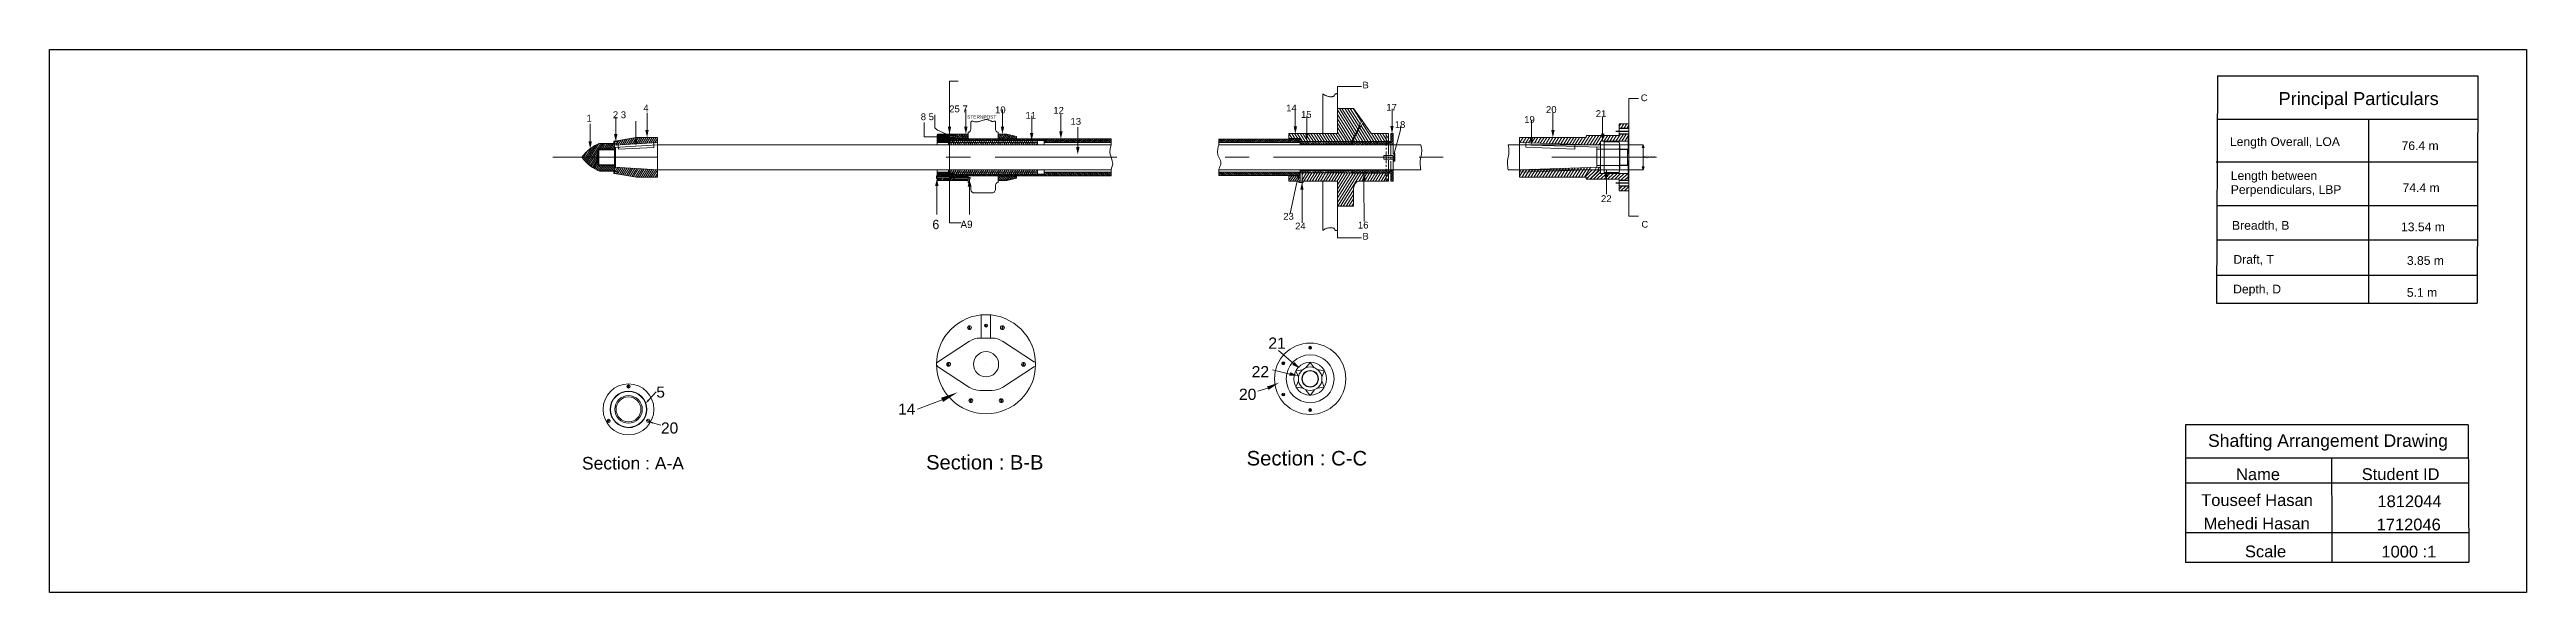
# Model space of a CAD drawing. Header units: inches. Extents: x 16065 to 240872, y 14603 to 37076.
# Drawn here: x 140486 to 240872, y 15091 to 37076 of the extents above; entities that cross this region are included whole.
import ezdxf

# ---------------------------------------------------------------- set-up
doc = ezdxf.new("R2010")
doc.units = ezdxf.units.IN
doc.header["$MEASUREMENT"] = 0
for name, color, linetype in [('1', 3, 'Continuous'), ('PDF10_Geometry', 7, 'Continuous'), ('PDF10_Solid Fills', 7, 'Continuous'), ('PDF10_Text', 7, 'Continuous')]:
    doc.layers.add(name, color=color, linetype=linetype)
doc.layers.add('Text', color=255, linetype='Continuous', lineweight=13)
doc.styles.add('PDF Arial', font='arial.ttf')
doc.styles.get("Standard").update_dxf_attribs({"font": 'arial.ttf'})

msp = doc.modelspace()

# ---------------------------------------------------------------- texts
at = {"layer": '1', "color": 5, "attachment_point": 7, "line_spacing_factor": 0.963855}
for s, insert, char_height, width in [('{\\C7;Principal Particulars}', (230825.60149, 34669.32256), 525.8591708, 7925.9014784), ('{\\C7;Length Overall, LOA}', (228854.0149, 33063.22804), 352.1802892, 4603.8025754), ('{\\C7;76.4 m}', (235809.91888, 33002.46364), 352.1802892, 2072.7719429), ('{\\C7;Length between \\PPerpendiculars, LBP}', (228888.93394, 31123.86331), 352.1802892, 4608.0457114), ('{\\C7;74.4 m}', (235849.55253, 31304.5358), 352.1802892, 2072.7719429), ('{\\C7;Breadth, B}', (228938.67371, 29713.73443), 352.1802892, 5236.597456), ('{\\C7;13.54 m}', (235787.83807, 29714.56433), 352.1802892, 2072.7719429), ('{\\C7;Draft, T}', (228993.87382, 28334.7307), 352.1802892, 5308.1631538), ('{\\C7;3.85 m}', (236024.35539, 28351.46407), 352.1802892, 1794.846534), ('{\\C7;Depth, D}', (228984.69241, 27093.63376), 352.1802892, 5308.1631538), ('{\\C7;5.1 m}', (236024.35539, 27057.54528), 352.1802892, 1794.846534)]:
    msp.add_mtext(s, dxfattribs=dict(at, insert=insert, char_height=char_height, width=width))
at = {"layer": 'PDF10_Text', "style": 'PDF Arial', "width": 0.936228}
for s, height, p in [('6', 380.51365, (176266.72696, 29803.01367)), ('A9', 304.963074, (177404.59993, 29845.19856))]:
    msp.add_text(s, height=height, dxfattribs=at).set_placement(p)
at = {"layer": 'PDF10_Text', "attachment_point": 7, "style": 'PDF Arial'}
for s, insert, char_height in [('C', (204976.86503, 34983.10592), 270.9351), ('19', (200252.46671, 34100.5125), 276.003083), ('20', (201134.9737, 34505.27135), 276.003083), ('21', (203152.13253, 34344.09331), 276.003083), ('163 mm', (205083.03128, 32676.95752), 93.185298), ('22', (203364.46504, 30900.32543), 276.003083), ('C', (205003.40659, 29860.58414), 270.9351), ('21', (189881.6917, 24958.40618), 456.059297), ('22', (189204.80353, 23800.92742), 456.059297), ('5', (165077.34531, 22973.54964), 449.83308), ('20', (188690.36853, 22879.35112), 456.059297), ('14', (174877.38797, 22290.0194), 450.564724), ('SECTION:C-C', (190578.88651, 22744.97552), 0.3730883), ('20', (165266.874, 21518.24008), 449.833083), ('Section : A-A', (162065.19298, 20061.95692), 506.9252879), ('Section : B-B', (176014.56008, 20059.88476), 582.9674728), ('Section : C-C', (189001.73708, 20223.6989), 588.0356597)]:
    msp.add_mtext(s, dxfattribs=dict(at, insert=insert, char_height=char_height))
at = {"layer": 'Text', "color": 7, "true_color": 0xffffff, "attachment_point": 7, "line_spacing_factor": 0.963855}
for s, insert, char_height, width in [('{\\C7;Shafting Arrangement Drawing}', (227965.2006, 20832.25119), 509.0767875, 11024.1284297), ('{\\C7;Name}', (229102.87192, 19630.57448), 477.528574, 9467.0879152), ('{\\C7;Student ID}', (234195.90038, 19635.62546), 477.5285743, 9467.0879152), ('{\\C7;Touseef Hasan}', (227690.12208, 18584.74585), 477.5285743, 9467.0879152), ('{\\C7;Mehedi Hasan}', (227789.76777, 17638.17467), 477.5285743, 9467.0879152), ('{\\C7;1712046}', (234801.11494, 17596.08988), 477.5285743, 9467.0879152), ('{\\C7;1812044}', (234833.24403, 18536.94184), 477.5285743, 9467.0879152), ('{\\C7;Scale}', (229463.61945, 16506.28147), 477.5285743, 9467.0879152), ('\\pxt2,3;{\\C7;1000 :1}', (234994.08732, 16499.36196), 477.5285743, 9467.0879152)]:
    msp.add_mtext(s, dxfattribs=dict(at, insert=insert, char_height=char_height, width=width))

# ---------------------------------------------------------------- blocks, each defined once
blk = doc.blocks.new('v')
at = {"layer": 'PDF10_Solid Fills', "transparency": 33554559}
h = blk.add_hatch(color=256, dxfattribs=at)
h.paths.add_polyline_path([(-10.1202, -12.9136), (-10.1209, -12.913), (-10.1202, -12.9136)], flags=0)
h.paths.add_polyline_path([(-10.1202, -12.9136), (-10.1209, -12.9136), (-10.1202, -12.9136)], flags=0)
h.paths.add_polyline_path([(-10.1202, -12.9136), (-10.1209, -12.9136), (-10.1202, -12.9136)], flags=0)
h = blk.add_hatch(color=256, dxfattribs=at)
h.paths.add_polyline_path([(-9.9853, -12.9432), (-9.9853, -12.9426), (-9.9853, -12.9432)], flags=0)
h.paths.add_polyline_path([(-9.9853, -12.9432), (-9.986, -12.9432), (-9.9853, -12.9432)], flags=0)
h.paths.add_polyline_path([(-9.9853, -12.9432), (-9.986, -12.9432), (-9.9853, -12.9432)], flags=0)
at = {"layer": 'PDF10_Geometry', "lineweight": 9}
for points in [[(-8.6433, -12.9242), (-8.6433, -12.6083), (-8.609, -12.6083)], [(-9.859, -12.8037), (-9.859, -12.7346)], [(-8.6433, -12.7906), (-8.6433, -12.7215)], [(-8.5775, -12.7906), (-8.5775, -12.7215)], [(-8.4307, -12.7906), (-8.4307, -12.7215)], [(-8.1958, -12.8097), (-8.1958, -12.7406)], [(-10.0873, -12.8491), (-10.0873, -12.7794)], [(-9.9847, -12.8202), (-9.9847, -12.7511)], [(-9.9597, -12.863), (-9.9459, -12.8412)], [(-9.9511, -12.8623), (-9.9373, -12.8399)], [(-9.9432, -12.8616), (-9.9281, -12.8386)], [(-9.9347, -12.8616), (-9.9195, -12.8366)], [(-9.9268, -12.861), (-9.9103, -12.8353)], [(-9.9182, -12.8603), (-9.9018, -12.834)], [(-9.9103, -12.8597), (-9.8939, -12.834)], [(-9.9038, -12.8386), (-9.9038, -12.7689)], [(-9.9018, -12.8597), (-9.886, -12.834)], [(-9.8939, -12.859), (-9.8781, -12.834)], [(-9.8853, -12.8584), (-9.8702, -12.834)], [(-9.8774, -12.8577), (-9.8623, -12.834)], [(-9.8689, -12.8577), (-9.8544, -12.834)], [(-9.861, -12.857), (-9.8465, -12.834)], [(-9.8524, -12.8564), (-9.8379, -12.834)], [(-9.8445, -12.8557), (-9.8301, -12.834)], [(-9.836, -12.8557), (-9.8222, -12.834)], [(-9.8281, -12.8551), (-9.8175, -12.8386)], [(-9.8175, -12.9933), (-9.8175, -12.834)], [(-8.7459, -12.7741), (-8.7459, -12.8314), (-8.7012, -12.8314), (-8.688, -12.8307)], [(-8.7018, -12.7432), (-8.7018, -12.7952), (-8.6913, -12.8051), (-8.6466, -12.8248)], [(-8.6926, -12.863), (-8.6926, -12.8235)], [(-8.6755, -12.8544), (-8.6926, -12.8274)], [(-8.6808, -12.8544), (-8.6926, -12.8353)], [(-8.6709, -12.8544), (-8.6913, -12.8208)], [(-8.6906, -12.8202), (-8.5689, -12.8202), (-8.5689, -12.8399)], [(-8.6656, -12.8544), (-8.6874, -12.8202)], [(-8.661, -12.8544), (-8.6821, -12.8202)], [(-8.6558, -12.8544), (-8.6775, -12.8202)], [(-8.6512, -12.8544), (-8.6722, -12.8202)], [(-8.6479, -12.8518), (-8.6676, -12.8202)], [(-8.6479, -12.8439), (-8.663, -12.8202)], [(-8.6479, -12.836), (-8.6577, -12.8202)], [(-8.6479, -12.8281), (-8.6531, -12.8202)], [(-8.6479, -12.8478), (-8.6281, -12.8478), (-8.6281, -12.8202)], [(-8.6479, -12.863), (-8.6479, -12.8202)], [(-8.6446, -12.836), (-8.6446, -12.8301), (-8.6446, -12.8248), (-8.6479, -12.8248)], [(-8.6479, -12.8287), (-8.6479, -12.838)], [(-8.6406, -12.8465), (-8.6479, -12.836), (-8.6479, -12.8301)], [(-8.6426, -12.8274), (-8.6466, -12.8202)], [(-8.6189, -12.8274), (-8.6446, -12.8274), (-8.6189, -12.8274)], [(-8.6446, -12.8327), (-8.6189, -12.8327), (-8.6156, -12.838)], [(-8.6354, -12.8465), (-8.6439, -12.8327)], [(-8.6433, -12.7616), (-8.6433, -12.7465)], [(-8.5965, -13.1768), (-8.6433, -13.1768), (-8.6433, -12.8077)], [(-8.6433, -12.8241), (-8.6433, -13.0459)], [(-8.6373, -12.8274), (-8.6413, -12.8202)], [(-8.6301, -12.8465), (-8.6387, -12.8327)], [(-8.6314, -12.8274), (-8.636, -12.8202)], [(-8.6281, -12.8419), (-8.6334, -12.8327)], [(-8.6281, -12.8248), (-8.6308, -12.8202)], [(-8.6281, -12.8334), (-8.6281, -12.8327)], [(-8.6281, -12.9808), (-8.6281, -12.9873), (-7.9938, -12.9873), (-7.9938, -12.9636), (-7.9918, -12.9577), (-7.9879, -12.9446), (-7.9865, -12.938), (-7.9892, -12.9281), (-7.9938, -12.9136), (-7.9977, -12.9005), (-7.9984, -12.8939), (-7.9977, -12.8788), (-7.9938, -12.8636), (-7.9938, -12.8399), (-8.6281, -12.8399), (-8.6281, -12.8366)], [(-8.6281, -12.8459), (-8.6196, -12.8399)], [(-8.6281, -12.8399), (-8.6281, -12.8465), (-8.2623, -12.8465)], [(-8.6222, -12.8274), (-8.6268, -12.8202)], [(-8.6222, -12.838), (-8.6255, -12.8327)], [(-8.609, -12.838), (-8.6202, -12.8202)], [(-8.6202, -12.8465), (-8.611, -12.8399)], [(-8.6025, -12.838), (-8.6137, -12.8202)], [(-8.6117, -12.8465), (-8.6025, -12.8399)], [(-8.5952, -12.838), (-8.6064, -12.8202)], [(-8.6031, -12.8465), (-8.5939, -12.8399)], [(-8.5886, -12.838), (-8.5998, -12.8202)], [(-8.5946, -12.8465), (-8.5854, -12.8399)], [(-8.5821, -12.838), (-8.5933, -12.8202)], [(-8.5755, -12.838), (-8.5867, -12.8202)], [(-8.586, -12.8465), (-8.5768, -12.8399)], [(-8.5689, -12.838), (-8.5801, -12.8202)], [(-8.5775, -12.8465), (-8.5682, -12.8399)], [(-8.5689, -12.8281), (-8.5735, -12.8202)], [(-8.5689, -12.8202), (-8.5689, -12.8123), (-8.5669, -12.8123), (-8.565, -12.8123), (-8.563, -12.8116), (-8.5617, -12.8097), (-8.5604, -12.8083), (-8.559, -12.8057), (-8.5584, -12.8037), (-8.5577, -12.8004), (-8.5577, -12.7978), (-8.5577, -12.7708), (-8.5544, -12.7695), (-8.5531, -12.7689), (-8.5518, -12.7682), (-8.5498, -12.7682), (-8.5485, -12.7689), (-8.5452, -12.7695), (-8.5426, -12.7708), (-8.5393, -12.7715), (-8.536, -12.7715), (-8.5334, -12.7715), (-8.5301, -12.7708), (-8.5268, -12.7702), (-8.5235, -12.7695), (-8.5202, -12.7682), (-8.5077, -12.7643), (-8.5044, -12.7636), (-8.5018, -12.7629), (-8.4985, -12.7623), (-8.4952, -12.7623), (-8.4926, -12.7623), (-8.4893, -12.7629), (-8.4867, -12.7636), (-8.4847, -12.7643), (-8.4834, -12.7643), (-8.4774, -12.7675), (-8.4761, -12.7682), (-8.4741, -12.7689), (-8.4728, -12.7695), (-8.4715, -12.7695), (-8.4682, -12.7695), (-8.4649, -12.7689), (-8.4616, -12.7689), (-8.459, -12.7689), (-8.459, -12.7978), (-8.4584, -12.8004), (-8.4584, -12.8037), (-8.457, -12.8057), (-8.4564, -12.8083), (-8.4544, -12.8097), (-8.4531, -12.8116), (-8.4511, -12.8123), (-8.4498, -12.8123), (-8.4478, -12.8123), (-8.4478, -12.8202)], [(-8.5689, -12.8465), (-8.5597, -12.8399)], [(-8.5604, -12.8465), (-8.5511, -12.8399)], [(-8.5518, -12.8465), (-8.5426, -12.8399)], [(-8.5432, -12.8465), (-8.534, -12.8399)], [(-8.5347, -12.8465), (-8.5255, -12.8399)], [(-8.5261, -12.8465), (-8.5169, -12.8399)], [(-8.5176, -12.8465), (-8.5084, -12.8399)], [(-8.509, -12.8465), (-8.4998, -12.8399)], [(-8.5005, -12.8465), (-8.4913, -12.8399)], [(-8.4919, -12.8465), (-8.4827, -12.8399)], [(-8.4834, -12.8465), (-8.4741, -12.8399)], [(-8.4748, -12.8465), (-8.4656, -12.8399)], [(-8.4663, -12.8465), (-8.457, -12.8399)], [(-8.4584, -12.8465), (-8.4485, -12.8399)], [(-8.4498, -12.8465), (-8.4399, -12.8399)], [(-8.4478, -12.8399), (-8.4478, -12.8202), (-8.4136, -12.8202), (-8.3741, -12.8301), (-8.3741, -12.8399)], [(-8.4478, -12.8215), (-8.4472, -12.8202)], [(-8.4478, -12.8327), (-8.4406, -12.8202)], [(-8.4459, -12.8399), (-8.434, -12.8202)], [(-8.4406, -12.8465), (-8.4314, -12.8399)], [(-8.4393, -12.8399), (-8.4274, -12.8202)], [(-8.4327, -12.8399), (-8.4202, -12.8202)], [(-8.4327, -12.8465), (-8.4228, -12.8399)], [(-8.4261, -12.8399), (-8.4136, -12.8202)], [(-8.4241, -12.8465), (-8.4143, -12.8399)], [(-8.4189, -12.8399), (-8.4077, -12.8215)], [(-8.4156, -12.8465), (-8.4057, -12.8399), (-8.3965, -12.8248)], [(-8.4123, -12.8399), (-8.4024, -12.8235)], [(-8.407, -12.8465), (-8.3972, -12.8399)], [(-8.3991, -12.8399), (-8.3906, -12.8261)], [(-8.3985, -12.8465), (-8.3886, -12.8399)], [(-8.3926, -12.8399), (-8.3847, -12.8274)], [(-8.3899, -12.8465), (-8.38, -12.8399)], [(-8.386, -12.8399), (-8.3794, -12.8287)], [(-8.3814, -12.8465), (-8.3715, -12.8399)], [(-8.3794, -12.8399), (-8.3741, -12.832)], [(-8.3728, -12.8465), (-8.3629, -12.8399)], [(-8.3643, -12.8465), (-8.3544, -12.8399)], [(-8.3557, -12.8465), (-8.3458, -12.8399)], [(-8.3471, -12.8465), (-8.3373, -12.8399)], [(-8.3386, -12.8465), (-8.3287, -12.8399)], [(-8.33, -12.8465), (-8.3202, -12.8399)], [(-8.3215, -12.8465), (-8.3116, -12.8399)], [(-8.3129, -12.8162), (-8.3129, -12.7471)], [(-8.3129, -12.8465), (-8.3031, -12.8399)], [(-8.3044, -12.8465), (-8.2945, -12.8399)], [(-8.2958, -12.8465), (-8.2859, -12.8399)], [(-8.2873, -12.8465), (-8.2781, -12.8399)], [(-8.2787, -12.8465), (-8.2688, -12.8399)], [(-8.2702, -12.8465), (-8.2603, -12.8399)], [(-8.2623, -12.8472), (-8.2524, -12.8399)], [(-8.2623, -12.8531), (-8.2438, -12.8399)], [(-8.2557, -12.8544), (-8.2346, -12.8399)], [(-8.2465, -12.8544), (-8.2267, -12.8399)], [(-8.2379, -12.8544), (-8.2182, -12.8399)], [(-8.23, -12.8544), (-8.2096, -12.8399)], [(-8.2215, -12.8544), (-8.2011, -12.8399)], [(-8.2129, -12.8544), (-8.1925, -12.8399)], [(-8.2044, -12.8544), (-8.184, -12.8399)], [(-8.1958, -12.8544), (-8.1754, -12.8399)], [(-8.1872, -12.8544), (-8.1668, -12.8399)], [(-8.1787, -12.8544), (-8.1583, -12.8399)], [(-8.1701, -12.8544), (-8.1497, -12.8399)], [(-8.1616, -12.8544), (-8.1412, -12.8399)], [(-8.153, -12.8544), (-8.1326, -12.8399)], [(-8.1445, -12.8544), (-8.128, -12.8426), (-8.1241, -12.8399)], [(-8.1359, -12.8544), (-8.128, -12.8485), (-8.1155, -12.8399)], [(-8.128, -12.8728), (-8.128, -12.7919)], [(-8.1274, -12.8544), (-8.107, -12.8399)], [(-8.1188, -12.8544), (-8.0984, -12.8399)], [(-8.1103, -12.8544), (-8.0899, -12.8399)], [(-8.1017, -12.8544), (-8.0813, -12.8399)], [(-8.0931, -12.8544), (-8.0727, -12.8399)], [(-8.0846, -12.8544), (-8.0642, -12.8399)], [(-8.076, -12.8544), (-8.0556, -12.8399)], [(-8.0675, -12.8544), (-8.0471, -12.8399)], [(-8.0589, -12.8544), (-8.0385, -12.8399)], [(-8.0504, -12.8544), (-8.03, -12.8399)], [(-8.0418, -12.8544), (-8.0214, -12.8399)], [(-8.0333, -12.8544), (-8.0129, -12.8399)], [(-8.0247, -12.8544), (-8.0043, -12.8399)], [(-8.0162, -12.8544), (-7.9958, -12.8399)], [(-9.8156, -12.9136), (-10.2374, -12.9136)], [(-10.1202, -12.9143), (-10.117, -12.9084)], [(-10.117, -12.9189), (-10.0966, -12.8867)], [(-10.113, -12.9235), (-10.0827, -12.8755)], [(-10.1091, -12.9281), (-10.0716, -12.8682)], [(-10.1051, -12.9321), (-10.0617, -12.863)], [(-10.1012, -12.936), (-10.0525, -12.8584)], [(-10.0966, -12.94), (-10.0452, -12.8577)], [(-10.0926, -12.9439), (-10.0558, -12.8853)], [(-10.088, -12.9478), (-10.0577, -12.8992)], [(-10.0834, -12.9511), (-10.0584, -12.911)], [(-10.0788, -12.9544), (-10.0584, -12.9215)], [(-10.0742, -12.9577), (-10.0577, -12.9307)], [(-10.0696, -12.9604), (-10.0564, -12.9393)], [(-10.0551, -12.8807), (-10.0551, -12.9459)], [(-10.0531, -12.8807), (-10.0387, -12.8577)], [(-10.0531, -12.884), (-10.0531, -12.9432)], [(-10.0465, -12.8807), (-10.0321, -12.8577)], [(-10.04, -12.8807), (-10.0255, -12.8577)], [(-10.0327, -12.8807), (-10.0183, -12.8577)], [(-10.0261, -12.8807), (-10.0117, -12.8577)], [(-10.0196, -12.8807), (-10.0051, -12.8577)], [(-10.013, -12.8807), (-9.9985, -12.8577)], [(-10.0064, -12.8807), (-9.9919, -12.8577)], [(-9.9998, -12.8807), (-9.99, -12.8656)], [(-9.99, -12.8491), (-9.9932, -12.8491), (-9.9932, -12.8531), (-9.9932, -12.8577), (-9.99, -12.8577), (-9.99, -12.8491), (-9.99, -12.8577)], [(-9.9932, -12.8807), (-9.99, -12.8761)], [(-9.99, -12.861), (-9.9873, -12.8564)], [(-9.8175, -12.863), (-9.99, -12.8735), (-9.8175, -12.863), (-8.7241, -12.863)], [(-9.99, -12.8807), (-9.99, -12.9432)], [(-9.9853, -12.9136), (-9.9853, -12.884), (-9.9853, -12.8728)], [(-9.9853, -12.9538), (-9.9853, -12.9459), (-9.9853, -12.9077)], [(-9.9847, -12.8643), (-9.9794, -12.8564), (-9.9728, -12.8459)], [(-9.9834, -12.8505), (-9.9814, -12.8472)], [(-9.9761, -12.8636), (-9.9636, -12.8445)], [(-9.9748, -12.8636), (-9.9742, -12.8814)], [(-9.9742, -12.8807), (-9.8314, -12.8735), (-9.832, -12.8557)], [(-9.9676, -12.8636), (-9.9551, -12.8432)], [(-9.8195, -12.8544), (-9.8175, -12.8511)], [(-8.7241, -12.863), (-7.9938, -12.8636)], [(-8.6854, -12.8544), (-8.6926, -12.8432)], [(-8.2892, -12.863), (-8.2892, -12.8465), (-8.2892, -12.8544), (-8.6479, -12.8544), (-8.6926, -12.8544)], [(-8.69, -12.8544), (-8.6926, -12.8511)], [(-8.5584, -12.9136), (-8.6564, -12.9136)], [(-8.6459, -12.8465), (-8.6479, -12.8432)], [(-8.6479, -12.8465), (-8.6281, -12.8465)], [(-8.6419, -12.8636), (-8.6479, -12.8537)], [(-8.6334, -12.8636), (-8.6433, -12.8478)], [(-8.6248, -12.8636), (-8.6347, -12.8478)], [(-8.6163, -12.8636), (-8.6268, -12.8465)], [(-8.6077, -12.8636), (-8.6183, -12.8465)], [(-8.5992, -12.8636), (-8.6097, -12.8465)], [(-8.5906, -12.8636), (-8.6011, -12.8465)], [(-8.5821, -12.8636), (-8.5926, -12.8465)], [(-8.5735, -12.8636), (-8.584, -12.8465)], [(-8.565, -12.8636), (-8.5755, -12.8465)], [(-8.5564, -12.8636), (-8.5669, -12.8465)], [(-8.5478, -12.8636), (-8.5584, -12.8465)], [(-8.5393, -12.8636), (-8.5498, -12.8465)], [(-8.5307, -12.8636), (-8.5413, -12.8465)], [(-8.5222, -12.8636), (-8.5327, -12.8465)], [(-8.5136, -12.8636), (-8.5242, -12.8465)], [(-8.5051, -12.8636), (-8.5156, -12.8465)], [(-8.4965, -12.8636), (-8.507, -12.8465)], [(-8.488, -12.8636), (-8.4985, -12.8465)], [(-8.4794, -12.8636), (-8.4899, -12.8465)], [(-8.4709, -12.8636), (-8.4814, -12.8465)], [(-8.4623, -12.8636), (-8.4728, -12.8465)], [(-8.4544, -12.8636), (-8.4643, -12.8465)], [(-7.9714, -12.9136), (-8.4603, -12.9136)], [(-8.4452, -12.8636), (-8.4557, -12.8465)], [(-8.4366, -12.8636), (-8.4472, -12.8465)], [(-8.4287, -12.8636), (-8.4386, -12.8465)], [(-8.4202, -12.8636), (-8.4301, -12.8465)], [(-8.411, -12.8636), (-8.4222, -12.8465)], [(-8.4031, -12.8636), (-8.4136, -12.8465)], [(-8.3945, -12.8636), (-8.4044, -12.8465)], [(-8.386, -12.8636), (-8.3965, -12.8465)], [(-8.3774, -12.8636), (-8.3879, -12.8465)], [(-8.3689, -12.8636), (-8.3794, -12.8465)], [(-8.3603, -12.863), (-8.3708, -12.8465)], [(-8.3518, -12.863), (-8.3623, -12.8465)], [(-8.3432, -12.863), (-8.3537, -12.8465)], [(-8.3346, -12.863), (-8.3452, -12.8465)], [(-8.3261, -12.863), (-8.3366, -12.8465)], [(-8.3175, -12.863), (-8.3281, -12.8465)], [(-8.309, -12.863), (-8.3195, -12.8465)], [(-8.3004, -12.863), (-8.311, -12.8465)], [(-8.2919, -12.863), (-8.3024, -12.8465)], [(-8.2892, -12.8544), (-8.2938, -12.8465)], [(-8.2623, -12.863), (-8.2623, -12.8465), (-8.2623, -12.8544), (-7.9938, -12.8544)], [(-8.0076, -12.8544), (-7.9938, -12.8439)], [(-7.999, -12.8544), (-7.9938, -12.8505)], [(-10.0643, -12.963), (-10.0538, -12.9459)], [(-10.059, -12.9656), (-10.0472, -12.9459)], [(-10.0538, -12.9676), (-10.0406, -12.9459)], [(-10.0485, -12.9696), (-10.034, -12.9459)], [(-10.0419, -12.9696), (-10.0275, -12.9459)], [(-10.0354, -12.9696), (-10.0209, -12.9459)], [(-10.0281, -12.9696), (-10.0136, -12.9459)], [(-10.0215, -12.9696), (-10.0071, -12.9459)], [(-10.015, -12.9696), (-10.0005, -12.9459)], [(-10.0084, -12.9696), (-9.9939, -12.9459)], [(-10.0018, -12.9696), (-9.99, -12.9511)], [(-9.9952, -12.9696), (-9.99, -12.9617)], [(-9.99, -12.9459), (-9.99, -12.9531), (-9.8175, -12.9636), (-7.9938, -12.9636)], [(-9.99, -12.9623), (-9.9847, -12.9538)], [(-9.9873, -12.9709), (-9.9768, -12.9544)], [(-9.9847, -12.9794), (-9.9834, -12.9768)], [(-9.9794, -12.9709), (-9.9696, -12.9544)], [(-9.9775, -12.9801), (-9.9617, -12.9551)], [(-9.9702, -12.9814), (-9.9544, -12.9557)], [(-9.963, -12.9827), (-9.9465, -12.9557)], [(-9.9564, -12.984), (-9.9386, -12.9564)], [(-9.9492, -12.9854), (-9.9314, -12.9571)], [(-9.9419, -12.9867), (-9.9235, -12.9577)], [(-9.9347, -12.9873), (-9.9163, -12.9577)], [(-9.9274, -12.9886), (-9.9084, -12.9584)], [(-9.9202, -12.99), (-9.9005, -12.959)], [(-9.913, -12.9913), (-9.8932, -12.959)], [(-9.9057, -12.9926), (-9.8853, -12.9597)], [(-9.8985, -12.9933), (-9.8774, -12.9604)], [(-9.8906, -12.9933), (-9.8702, -12.9604)], [(-9.8827, -12.9933), (-9.8623, -12.961)], [(-9.8748, -12.9933), (-9.8551, -12.9617)], [(-9.8669, -12.9933), (-9.8472, -12.9623)], [(-9.859, -12.9933), (-9.8393, -12.9623)], [(-9.8511, -12.9933), (-9.832, -12.963)], [(-9.8432, -12.9933), (-9.8241, -12.9636)], [(-9.8353, -12.9933), (-9.8175, -12.9656)], [(-9.8268, -12.9933), (-9.8175, -12.9781)], [(-9.8195, -12.9933), (-9.8175, -12.9913)], [(-8.6939, -13.1439), (-8.6939, -13.1176), (-8.6939, -13.0288)], [(-8.6926, -12.9636), (-8.6926, -13.0038), (-8.692, -13.0038), (-8.692, -13.0044), (-8.692, -13.0051), (-8.692, -13.0058), (-8.6913, -13.0058), (-8.6913, -13.0064), (-8.6906, -13.0064), (-8.5689, -13.0064)], [(-8.2938, -12.9808), (-8.2892, -12.9729), (-8.6479, -12.9729), (-8.6926, -12.9729)], [(-8.6854, -12.9729), (-8.6926, -12.984)], [(-8.69, -12.9729), (-8.6926, -12.9761)], [(-8.6926, -12.9959), (-8.6433, -12.9959), (-8.6426, -12.9959), (-8.6426, -12.99), (-8.6926, -12.99), (-8.6433, -12.99)], [(-8.69, -12.9959), (-8.6926, -12.9992)], [(-8.6808, -12.9729), (-8.6913, -12.99)], [(-8.6854, -12.9959), (-8.6913, -13.0058)], [(-8.6808, -12.9959), (-8.6874, -13.0064)], [(-8.6755, -12.9729), (-8.6867, -12.99)], [(-8.6755, -12.9959), (-8.6821, -13.0064)], [(-8.6709, -12.9729), (-8.6814, -12.99)], [(-8.6709, -12.9959), (-8.6775, -13.0064)], [(-8.6656, -12.9729), (-8.6768, -12.99)], [(-8.661, -12.9729), (-8.6722, -12.99)], [(-8.6656, -12.9959), (-8.6722, -13.0064)], [(-8.661, -12.9959), (-8.6676, -13.0064)], [(-8.6558, -12.9729), (-8.667, -12.99)], [(-8.6564, -12.9959), (-8.663, -13.0064)], [(-8.6512, -12.9729), (-8.6623, -12.99)], [(-8.6512, -12.9959), (-8.6577, -13.0064)], [(-8.6479, -12.9755), (-8.6571, -12.99)], [(-8.6479, -12.9992), (-8.6531, -13.0064)], [(-8.6479, -12.9834), (-8.6525, -12.99)], [(-8.6479, -12.9906), (-8.6479, -12.9636)], [(-8.2623, -12.9636), (-8.2623, -12.9808), (-8.6281, -12.9808), (-8.6479, -12.9808)], [(-8.6419, -12.9636), (-8.6479, -12.9735)], [(-8.6281, -13.0064), (-8.6281, -12.9788), (-8.6479, -12.9788)], [(-8.6479, -12.986), (-8.6446, -12.9808)], [(-8.6479, -13.0064), (-8.6479, -12.9959)], [(-8.6479, -13.0031), (-8.6439, -12.9959)], [(-8.6452, -12.99), (-8.6393, -12.9808)], [(-8.6452, -13.0064), (-8.6288, -12.9808)], [(-8.6334, -12.9636), (-8.6433, -12.9788)], [(-8.6426, -12.9946), (-8.6341, -12.9808)], [(-8.6393, -13.0064), (-8.6281, -12.988)], [(-8.6248, -12.9636), (-8.6347, -12.9788)], [(-8.6341, -13.0064), (-8.6281, -12.9965)], [(-8.6288, -13.0064), (-8.6281, -13.0051), (-8.6262, -13.0031)], [(-8.6248, -12.9873), (-8.6281, -12.9854)], [(-8.5689, -12.9873), (-8.6281, -12.9873), (-8.6281, -12.9886), (-8.5689, -12.9886), (-8.5689, -13.0143), (-8.5669, -13.0143), (-8.565, -13.015), (-8.563, -13.0156), (-8.5617, -13.0169), (-8.5604, -13.0189), (-8.559, -13.0209), (-8.5584, -13.0235), (-8.5577, -13.0262), (-8.5577, -13.0294), (-8.5577, -13.0419), (-8.5577, -13.0446), (-8.5564, -13.0472), (-8.5557, -13.0498), (-8.5538, -13.0518), (-8.5518, -13.0538), (-8.5498, -13.0551), (-8.5478, -13.0558), (-8.5452, -13.0564)], [(-8.6275, -12.9886), (-8.6281, -12.99)], [(-8.6163, -12.9636), (-8.6268, -12.9808)], [(-8.6169, -12.9873), (-8.6262, -12.9808)], [(-8.6222, -12.9886), (-8.6242, -12.9926)], [(-8.5597, -13.0005), (-8.5597, -12.9946), (-8.6242, -12.9946), (-8.6031, -12.9946)], [(-8.6242, -13.0005), (-8.6038, -13.0005), (-8.5604, -13.0005)], [(-8.6196, -13.0005), (-8.6235, -13.0064)], [(-8.6176, -12.9886), (-8.6209, -12.9939)], [(-8.615, -13.0005), (-8.6189, -13.0064)], [(-8.6077, -12.9636), (-8.6183, -12.9808)], [(-8.6084, -12.9873), (-8.6176, -12.9808)], [(-8.6123, -12.9886), (-8.6163, -12.9946)], [(-8.6097, -13.0005), (-8.6137, -13.0064)], [(-8.6077, -12.9886), (-8.611, -12.9946)], [(-8.5992, -12.9636), (-8.6097, -12.9808)], [(-8.5992, -12.9873), (-8.609, -12.9808)], [(-8.6051, -13.0005), (-8.609, -13.0064)], [(-8.6025, -12.9886), (-8.6064, -12.9946)], [(-8.5998, -13.0005), (-8.6038, -13.0064)], [(-8.5906, -12.9636), (-8.6011, -12.9808)], [(-8.5979, -12.9886), (-8.6011, -12.9946)], [(-8.5913, -12.9873), (-8.6005, -12.9808)], [(-8.5952, -13.0005), (-8.5992, -13.0064)], [(-8.5933, -12.9886), (-8.5965, -12.9946)], [(-8.5906, -13.0005), (-8.5946, -13.0064)], [(-8.5821, -12.9636), (-8.5926, -12.9808)], [(-8.5827, -12.9873), (-8.5919, -12.9808)], [(-8.588, -12.9886), (-8.5919, -12.9946)], [(-8.5854, -13.0005), (-8.5893, -13.0064)], [(-8.5834, -12.9886), (-8.5867, -12.9946)], [(-8.5807, -13.0005), (-8.5847, -13.0064)], [(-8.5735, -12.9636), (-8.584, -12.9808)], [(-8.5742, -12.9873), (-8.5834, -12.9808)], [(-8.5781, -12.9886), (-8.5821, -12.9946)], [(-8.5755, -13.0005), (-8.5794, -13.0064)], [(-8.5735, -12.9886), (-8.5768, -12.9946)], [(-8.565, -12.9636), (-8.5755, -12.9808)], [(-8.5656, -12.9873), (-8.5748, -12.9808)], [(-8.5709, -13.0005), (-8.5748, -13.0064)], [(-8.5689, -12.9886), (-8.5722, -12.9946)], [(-8.5689, -13.0044), (-8.5702, -13.0064)], [(-8.5564, -12.9636), (-8.5669, -12.9808)], [(-8.5571, -12.9873), (-8.5663, -12.9808)], [(-8.5636, -13.1439), (-8.5636, -13.0393), (-8.5636, -13.0005)], [(-8.5478, -12.9636), (-8.5584, -12.9808)], [(-8.5485, -12.9873), (-8.5577, -12.9808)], [(-8.5393, -12.9636), (-8.5498, -12.9808)], [(-8.54, -12.9873), (-8.5492, -12.9808)], [(-8.5307, -12.9636), (-8.5413, -12.9808)], [(-8.5314, -12.9873), (-8.5406, -12.9808)], [(-8.5222, -12.9636), (-8.5327, -12.9808)], [(-8.5228, -12.9873), (-8.5321, -12.9808)], [(-8.5136, -12.9636), (-8.5242, -12.9808)], [(-8.5143, -12.9873), (-8.5235, -12.9808)], [(-8.5051, -12.9636), (-8.5156, -12.9808)], [(-8.5057, -12.9873), (-8.5149, -12.9808)], [(-8.4965, -12.9636), (-8.507, -12.9808)], [(-8.4972, -12.9873), (-8.5064, -12.9808)], [(-8.488, -12.9636), (-8.4985, -12.9808)], [(-8.4886, -12.9873), (-8.4978, -12.9808)], [(-8.4794, -12.9636), (-8.4899, -12.9808)], [(-8.4801, -12.9873), (-8.4893, -12.9808)], [(-8.4709, -12.9636), (-8.4814, -12.9808)], [(-8.4715, -12.9873), (-8.4807, -12.9808)], [(-8.4623, -12.9636), (-8.4728, -12.9808)], [(-8.463, -12.9873), (-8.4722, -12.9808)], [(-8.4544, -12.9636), (-8.4643, -12.9808)], [(-8.4544, -12.9873), (-8.4636, -12.9808)], [(-8.459, -13.0419), (-8.459, -13.0294), (-8.4584, -13.0262), (-8.4584, -13.0235), (-8.457, -13.0209), (-8.4564, -13.0189), (-8.4544, -13.0169), (-8.4531, -13.0156), (-8.4511, -13.015), (-8.4498, -13.0143), (-8.4478, -13.0143), (-8.4478, -13.0064), (-8.4478, -12.9873)], [(-8.4452, -12.9636), (-8.4557, -12.9808)], [(-8.4459, -12.9873), (-8.4551, -12.9808)], [(-8.4478, -12.9919), (-8.4452, -12.9873)], [(-8.4478, -13.0025), (-8.4386, -12.9873)], [(-8.4366, -12.9636), (-8.4472, -12.9808)], [(-8.4373, -12.9873), (-8.4465, -12.9808)], [(-8.4439, -13.0064), (-8.432, -12.9873)], [(-8.4287, -12.9636), (-8.4386, -12.9808)], [(-8.4287, -12.9873), (-8.438, -12.9808)], [(-8.4373, -13.0064), (-8.4248, -12.9873)], [(-8.4307, -13.0064), (-8.4182, -12.9873)], [(-8.4202, -12.9636), (-8.4301, -12.9808)], [(-8.4202, -12.9873), (-8.4294, -12.9808)], [(-8.4235, -13.0064), (-8.4116, -12.9873), (-8.4208, -12.9808)], [(-8.411, -12.9636), (-8.4222, -12.9808)], [(-8.4169, -13.0064), (-8.4051, -12.9873)], [(-8.4031, -12.9636), (-8.4136, -12.9808)], [(-8.4031, -12.9873), (-8.4123, -12.9808)], [(-8.4097, -13.0058), (-8.3985, -12.9873)], [(-8.3945, -12.9636), (-8.4044, -12.9808)], [(-8.3945, -12.9873), (-8.4037, -12.9808)], [(-8.4018, -13.0038), (-8.3919, -12.9873)], [(-8.386, -12.9636), (-8.3965, -12.9808)], [(-8.386, -12.9873), (-8.3952, -12.9808)], [(-8.3939, -13.0018), (-8.3853, -12.9873)], [(-8.3774, -12.9636), (-8.3879, -12.9808)], [(-8.3774, -12.9873), (-8.3866, -12.9808)], [(-8.386, -12.9998), (-8.3787, -12.9873)], [(-8.3689, -12.9636), (-8.3794, -12.9808)], [(-8.3689, -12.9873), (-8.3787, -12.9808)], [(-8.3787, -12.9979), (-8.3741, -12.9913)], [(-8.3603, -12.9636), (-8.3708, -12.9808)], [(-8.3603, -12.9873), (-8.3702, -12.9808)], [(-8.3518, -12.9636), (-8.3623, -12.9808)], [(-8.3518, -12.9873), (-8.361, -12.9808)], [(-8.3432, -12.9636), (-8.3537, -12.9808)], [(-8.3432, -12.9873), (-8.3531, -12.9808)], [(-8.3346, -12.9636), (-8.3452, -12.9808)], [(-8.3346, -12.9873), (-8.3445, -12.9808)], [(-8.3261, -12.9636), (-8.3366, -12.9808)], [(-8.3261, -12.9873), (-8.336, -12.9808)], [(-8.3175, -12.9636), (-8.3281, -12.9808)], [(-8.3175, -12.9873), (-8.3274, -12.9808)], [(-8.309, -12.9636), (-8.3195, -12.9808)], [(-8.309, -12.9873), (-8.3189, -12.9808)], [(-8.3004, -12.9636), (-8.311, -12.9808)], [(-8.3004, -12.9873), (-8.3103, -12.9808)], [(-8.2919, -12.9636), (-8.3024, -12.9808)], [(-8.2919, -12.9873), (-8.3017, -12.9808)], [(-8.2833, -12.9873), (-8.2932, -12.9808)], [(-8.2892, -12.9636), (-8.2892, -12.9808)], [(-8.2748, -12.9873), (-8.2846, -12.9808)], [(-8.2662, -12.9873), (-8.2761, -12.9808)], [(-8.2577, -12.9873), (-8.2675, -12.9808)], [(-8.2623, -12.9808), (-8.2623, -12.9729), (-7.9938, -12.9729)], [(-8.2491, -12.9873), (-8.2623, -12.9781)], [(-8.2405, -12.9873), (-8.2609, -12.9729)], [(-8.232, -12.9873), (-8.2524, -12.9729)], [(-8.2234, -12.9873), (-8.2438, -12.9729)], [(-8.2149, -12.9873), (-8.2353, -12.9729)], [(-8.2063, -12.9873), (-8.2267, -12.9729)], [(-8.1984, -12.9873), (-8.2182, -12.9729)], [(-8.1892, -12.9873), (-8.2096, -12.9729)], [(-8.1807, -12.9873), (-8.2011, -12.9729)], [(-8.1728, -12.9873), (-8.1925, -12.9729)], [(-8.1642, -12.9873), (-8.184, -12.9729)], [(-8.155, -12.9873), (-8.1754, -12.9729)], [(-8.1471, -12.9873), (-8.1668, -12.9729)], [(-8.1385, -12.9873), (-8.1589, -12.9729)], [(-8.13, -12.9873), (-8.1504, -12.9729)], [(-8.1214, -12.9873), (-8.1412, -12.9729)], [(-8.1129, -12.9873), (-8.1333, -12.9729)], [(-8.1043, -12.9873), (-8.1247, -12.9729)], [(-8.0958, -12.9873), (-8.1162, -12.9729)], [(-8.0872, -12.9873), (-8.1076, -12.9729)], [(-8.0787, -12.9873), (-8.0991, -12.9729)], [(-8.0701, -12.9873), (-8.0905, -12.9729)], [(-8.0616, -12.9873), (-8.082, -12.9729)], [(-8.053, -12.9873), (-8.0734, -12.9729)], [(-8.0444, -12.9873), (-8.0648, -12.9729)], [(-8.0359, -12.9873), (-8.0563, -12.9729)], [(-8.0273, -12.9873), (-8.0477, -12.9729)], [(-8.0188, -12.9873), (-8.0392, -12.9729)], [(-8.0102, -12.9873), (-8.0306, -12.9729)], [(-8.0017, -12.9873), (-8.0221, -12.9729)], [(-7.9938, -12.9873), (-8.0135, -12.9729)], [(-7.9938, -12.9808), (-8.005, -12.9729)], [(-7.9938, -12.9748), (-7.9964, -12.9729)]]:
    blk.add_lwpolyline(points, dxfattribs=at)
at = {"layer": 'PDF10_Geometry', "lineweight": 5}
for points in [[(-9.99, -12.8564), (-9.99, -12.8649), (-9.8175, -12.8544), (-9.8175, -12.834), (-9.9011, -12.834), (-9.99, -12.8491), (-9.99, -12.8505), (-9.9794, -12.8505), (-9.9794, -12.8564)], [(-8.6926, -12.8235), (-8.6926, -12.8544), (-8.6479, -12.8544), (-8.6479, -12.8202), (-8.6906, -12.8202), (-8.6906, -12.8208), (-8.6913, -12.8208), (-8.692, -12.8208), (-8.692, -12.8215), (-8.692, -12.8222), (-8.692, -12.8228), (-8.6926, -12.8228)], [(-8.6479, -12.8202), (-8.6479, -12.8248), (-8.6446, -12.8248), (-8.6446, -12.8274), (-8.6281, -12.8274), (-8.6281, -12.8202)], [(-8.6479, -12.836), (-8.6479, -12.8465), (-8.6281, -12.8465), (-8.6281, -12.8327), (-8.6446, -12.8327), (-8.6446, -12.836)], [(-8.6281, -12.8202), (-8.6281, -12.8274), (-8.6189, -12.8274), (-8.6189, -12.8327), (-8.6281, -12.8327), (-8.6281, -12.838), (-8.5689, -12.838), (-8.5689, -12.8202)], [(-8.6281, -12.838), (-8.6281, -12.8399), (-8.5689, -12.8399), (-8.5689, -12.838)], [(-10.0551, -12.8807), (-10.0551, -12.884), (-9.9853, -12.884), (-9.9853, -12.8807)], [(-8.6479, -12.8636), (-8.2892, -12.863), (-8.2892, -12.8465), (-8.6281, -12.8465), (-8.6281, -12.8478), (-8.6479, -12.8478)], [(-9.9853, -12.9459), (-9.9853, -12.9432), (-10.0551, -12.9432), (-10.0551, -12.9459)], [(-9.99, -12.9768), (-9.99, -12.9781), (-9.9011, -12.9933), (-9.8175, -12.9933), (-9.8175, -12.9636), (-9.99, -12.9531), (-9.99, -12.9709), (-9.9794, -12.9709), (-9.9794, -12.9768)], [(-8.6479, -12.9959), (-8.6479, -13.0064), (-8.6281, -13.0064), (-8.6281, -12.9808), (-8.6479, -12.9808), (-8.6479, -12.99), (-8.6426, -12.99), (-8.6426, -12.9959)], [(-8.6281, -12.9873), (-8.6281, -12.9886), (-8.5689, -12.9886), (-8.5689, -12.9873)], [(-8.4478, -12.9873), (-8.4478, -13.0064), (-8.4136, -13.0064), (-8.3741, -12.9972), (-8.3741, -12.9873)]]:
    blk.add_lwpolyline(points, close=True, dxfattribs=at)
at = {"layer": 'PDF10_Geometry', "lineweight": 0}
for points in [[(-9.9011, -12.834), (-9.9018, -12.834), (-9.9011, -12.834)], [(-9.8175, -12.834), (-9.8182, -12.834), (-9.8175, -12.834)], [(-8.692, -12.8235), (-8.6926, -12.8235), (-8.692, -12.8235)], [(-8.692, -12.8235), (-8.6926, -12.8235), (-8.692, -12.8235)], [(-8.69, -12.8202), (-8.6906, -12.8202), (-8.69, -12.8202)], [(-8.6479, -12.8202), (-8.6485, -12.8202), (-8.6479, -12.8202)], [(-8.6479, -12.8208), (-8.6485, -12.8208), (-8.6479, -12.8208)], [(-8.6479, -12.8248), (-8.6485, -12.8248), (-8.6479, -12.8248)], [(-8.6479, -12.8248), (-8.6485, -12.8248), (-8.6479, -12.8248)], [(-8.6446, -12.8248), (-8.6452, -12.8248), (-8.6446, -12.8248)], [(-8.6446, -12.8248), (-8.6452, -12.8248), (-8.6446, -12.8248)], [(-8.6446, -12.8274), (-8.6452, -12.8274), (-8.6446, -12.8274)], [(-8.6446, -12.8274), (-8.6452, -12.8274), (-8.6446, -12.8274)], [(-8.6446, -12.8327), (-8.6452, -12.8327), (-8.6446, -12.8327)], [(-8.6446, -12.8334), (-8.6452, -12.8334), (-8.6446, -12.8334)], [(-8.6446, -12.836), (-8.6452, -12.836), (-8.6446, -12.836)], [(-8.6446, -12.836), (-8.6452, -12.836), (-8.6446, -12.836)], [(-8.6275, -12.8202), (-8.6281, -12.8202), (-8.6275, -12.8202)], [(-8.6275, -12.8208), (-8.6281, -12.8208), (-8.6275, -12.8208)], [(-8.6275, -12.8274), (-8.6281, -12.8274), (-8.6275, -12.8274)], [(-8.6275, -12.8274), (-8.6281, -12.8274), (-8.6275, -12.8274)], [(-8.6275, -12.8274), (-8.6281, -12.8274), (-8.6275, -12.8274)], [(-8.6275, -12.8274), (-8.6281, -12.8274), (-8.6275, -12.8274)], [(-8.6275, -12.8327), (-8.6281, -12.8327), (-8.6275, -12.8327)], [(-8.6275, -12.8327), (-8.6281, -12.8327), (-8.6275, -12.8327)], [(-8.6275, -12.8334), (-8.6281, -12.8334), (-8.6275, -12.8334)], [(-8.6275, -12.8334), (-8.6281, -12.8334), (-8.6275, -12.8334)], [(-8.6275, -12.838), (-8.6281, -12.838), (-8.6275, -12.838)], [(-8.6275, -12.8386), (-8.6281, -12.8386), (-8.6275, -12.8386)], [(-8.6275, -12.8399), (-8.6281, -12.8399), (-8.6275, -12.8399)], [(-8.6275, -12.8399), (-8.6281, -12.8399), (-8.6275, -12.8399)], [(-8.6189, -12.8274), (-8.6196, -12.8274), (-8.6189, -12.8274)], [(-8.6189, -12.8334), (-8.6196, -12.8334), (-8.6189, -12.8334)], [(-8.5682, -12.8202), (-8.5689, -12.8202), (-8.5682, -12.8202)], [(-8.5682, -12.8208), (-8.5689, -12.8208), (-8.5682, -12.8208)], [(-8.5682, -12.838), (-8.5689, -12.838), (-8.5682, -12.838)], [(-8.5682, -12.838), (-8.5689, -12.838), (-8.5682, -12.838)], [(-8.5682, -12.8386), (-8.5689, -12.8386), (-8.5682, -12.8386)], [(-8.5682, -12.8386), (-8.5689, -12.8386), (-8.5682, -12.8386)], [(-8.5682, -12.8399), (-8.5689, -12.8399), (-8.5682, -12.8399)], [(-8.5682, -12.8399), (-8.5689, -12.8399), (-8.5682, -12.8399)], [(-10.0544, -12.8807), (-10.0551, -12.8807), (-10.0544, -12.8807)], [(-10.0544, -12.8814), (-10.0551, -12.8814), (-10.0544, -12.8814)], [(-10.0544, -12.884), (-10.0551, -12.884), (-10.0544, -12.884)], [(-10.0544, -12.884), (-10.0551, -12.884), (-10.0544, -12.884)], [(-9.99, -12.8491), (-9.9906, -12.8491), (-9.99, -12.8491)], [(-9.99, -12.8491), (-9.9906, -12.8491), (-9.99, -12.8491)], [(-9.99, -12.8505), (-9.9906, -12.8505), (-9.99, -12.8505)], [(-9.99, -12.8505), (-9.9906, -12.8505), (-9.99, -12.8505)], [(-9.99, -12.8577), (-9.9906, -12.8577), (-9.99, -12.8577)], [(-9.99, -12.8577), (-9.9906, -12.8577), (-9.99, -12.8577)], [(-9.99, -12.8649), (-9.9906, -12.8649), (-9.99, -12.8649)], [(-9.99, -12.8649), (-9.9906, -12.8649), (-9.99, -12.8649)], [(-9.99, -12.8807), (-9.9906, -12.8807), (-9.99, -12.8807)], [(-9.99, -12.8814), (-9.9906, -12.8814), (-9.99, -12.8814)], [(-9.9853, -12.8814), (-9.986, -12.8814), (-9.9853, -12.8814)], [(-9.9853, -12.884), (-9.986, -12.884), (-9.9853, -12.884)], [(-9.9853, -12.884), (-9.986, -12.884), (-9.9853, -12.884)], [(-9.9853, -12.8807), (-9.9853, -12.8807), (-9.9853, -12.8807)], [(-9.9788, -12.8505), (-9.9794, -12.8505), (-9.9788, -12.8505)], [(-9.9788, -12.8505), (-9.9794, -12.8505), (-9.9788, -12.8505)], [(-9.9788, -12.8564), (-9.9794, -12.8564), (-9.9788, -12.8564)], [(-9.9788, -12.8564), (-9.9794, -12.8564), (-9.9788, -12.8564)], [(-9.8175, -12.8544), (-9.8175, -12.8537), (-9.8175, -12.8544)], [(-8.692, -12.8544), (-8.6926, -12.8544), (-8.692, -12.8544)], [(-8.692, -12.8544), (-8.6926, -12.8544), (-8.692, -12.8544)], [(-8.6479, -12.8465), (-8.6485, -12.8465), (-8.6479, -12.8465)], [(-8.6479, -12.8472), (-8.6485, -12.8472), (-8.6479, -12.8472)], [(-8.6479, -12.8478), (-8.6485, -12.8478), (-8.6479, -12.8478)], [(-8.6479, -12.8485), (-8.6485, -12.8485), (-8.6479, -12.8485)], [(-8.6479, -12.8544), (-8.6485, -12.8544), (-8.6479, -12.8544)], [(-8.6479, -12.8544), (-8.6485, -12.8544), (-8.6479, -12.8544)], [(-8.6275, -12.8465), (-8.6281, -12.8465), (-8.6275, -12.8465)], [(-8.6275, -12.8465), (-8.6281, -12.8465), (-8.6275, -12.8465)], [(-8.6275, -12.8465), (-8.6281, -12.8465), (-8.6275, -12.8465)], [(-8.6275, -12.8472), (-8.6281, -12.8472), (-8.6275, -12.8472)], [(-8.6275, -12.8478), (-8.6281, -12.8478), (-8.6275, -12.8478)], [(-8.6275, -12.8485), (-8.6281, -12.8485), (-8.6275, -12.8485)], [(-8.2886, -12.8465), (-8.2892, -12.8465), (-8.2886, -12.8465)], [(-8.2886, -12.8465), (-8.2892, -12.8465), (-8.2886, -12.8465)], [(-8.2886, -12.863), (-8.2892, -12.863), (-8.2886, -12.863)], [(-8.2886, -12.8636), (-8.2892, -12.8636), (-8.2886, -12.8636)], [(-10.0544, -12.9432), (-10.0551, -12.9432), (-10.0544, -12.9432)], [(-10.0544, -12.9432), (-10.0551, -12.9432), (-10.0544, -12.9432)], [(-10.0544, -12.9459), (-10.0551, -12.9459), (-10.0544, -12.9459)], [(-10.0544, -12.9459), (-10.0551, -12.9459), (-10.0544, -12.9459)], [(-10.0544, -12.9465), (-10.0551, -12.9465), (-10.0544, -12.9465)], [(-10.0544, -12.9465), (-10.0551, -12.9465), (-10.0544, -12.9465)], [(-10.0498, -12.9696), (-10.0505, -12.9696), (-10.0498, -12.9696)], [(-10.0498, -12.9696), (-10.0505, -12.9696), (-10.0498, -12.9696)], [(-9.99, -12.9459), (-9.9906, -12.9459), (-9.99, -12.9459)], [(-9.99, -12.9465), (-9.9906, -12.9465), (-9.99, -12.9465)], [(-9.99, -12.9531), (-9.9906, -12.9531), (-9.99, -12.9531)], [(-9.99, -12.9538), (-9.9906, -12.9538), (-9.99, -12.9538)], [(-9.99, -12.9696), (-9.9906, -12.9696), (-9.99, -12.9696)], [(-9.99, -12.9696), (-9.9906, -12.9696), (-9.99, -12.9696)], [(-9.99, -12.9709), (-9.9906, -12.9709), (-9.99, -12.9709)], [(-9.99, -12.9709), (-9.9906, -12.9709), (-9.99, -12.9709)], [(-9.99, -12.9781), (-9.9906, -12.9781), (-9.99, -12.9781)], [(-9.99, -12.9781), (-9.9906, -12.9781), (-9.99, -12.9781)], [(-9.9788, -12.9709), (-9.9794, -12.9709), (-9.9788, -12.9709)], [(-9.9788, -12.9709), (-9.9794, -12.9709), (-9.9788, -12.9709)], [(-9.9788, -12.9768), (-9.9794, -12.9768), (-9.9788, -12.9768)], [(-9.9788, -12.9768), (-9.9794, -12.9768), (-9.9788, -12.9768)], [(-9.9011, -12.9933), (-9.9011, -12.9926), (-9.9011, -12.9933)], [(-9.8175, -12.9643), (-9.8182, -12.9643), (-9.8175, -12.9643)], [(-9.8175, -12.9933), (-9.8175, -12.9926), (-9.8175, -12.9933)], [(-8.6479, -12.9808), (-8.6485, -12.9808), (-8.6479, -12.9808)], [(-8.6479, -12.9808), (-8.6485, -12.9808), (-8.6479, -12.9808)], [(-8.6479, -12.99), (-8.6485, -12.99), (-8.6479, -12.99)], [(-8.6479, -12.9906), (-8.6485, -12.9906), (-8.6479, -12.9906)], [(-8.6479, -13.0064), (-8.6485, -13.0064), (-8.6479, -13.0064)], [(-8.6479, -13.0071), (-8.6485, -13.0071), (-8.6479, -13.0071)], [(-8.6426, -12.99), (-8.6426, -12.99), (-8.6426, -12.99)], [(-8.6426, -12.99), (-8.6426, -12.99), (-8.6426, -12.99)], [(-8.6419, -12.99), (-8.6426, -12.99), (-8.6419, -12.99)], [(-8.6426, -12.9906), (-8.6426, -12.9906), (-8.6426, -12.9906)], [(-8.6426, -12.9906), (-8.6426, -12.9906), (-8.6426, -12.9906)], [(-8.6426, -12.9959), (-8.6426, -12.9959), (-8.6426, -12.9959)], [(-8.6426, -12.9959), (-8.6426, -12.9959), (-8.6426, -12.9959)], [(-8.6419, -12.9959), (-8.6426, -12.9959), (-8.6419, -12.9959)], [(-8.6426, -12.9965), (-8.6426, -12.9965), (-8.6426, -12.9965)], [(-8.6426, -12.9965), (-8.6426, -12.9965), (-8.6426, -12.9965)], [(-8.6275, -12.9808), (-8.6281, -12.9808), (-8.6275, -12.9808)], [(-8.6275, -12.9808), (-8.6281, -12.9808), (-8.6275, -12.9808)], [(-8.6275, -12.9886), (-8.6281, -12.9886), (-8.6275, -12.9886)], [(-8.6275, -12.9893), (-8.6281, -12.9893), (-8.6275, -12.9893)], [(-8.6275, -13.0064), (-8.6281, -13.0064), (-8.6275, -13.0064)], [(-8.6275, -13.0071), (-8.6281, -13.0071), (-8.6275, -13.0071)], [(-8.5682, -12.9873), (-8.5689, -12.9873), (-8.5682, -12.9873)], [(-8.5682, -12.9873), (-8.5689, -12.9873), (-8.5682, -12.9873)], [(-8.5682, -12.9886), (-8.5689, -12.9886), (-8.5682, -12.9886)], [(-8.5682, -12.9893), (-8.5689, -12.9893), (-8.5682, -12.9893)], [(-8.4478, -13.0071), (-8.4485, -13.0071), (-8.4478, -13.0071)], [(-8.4129, -13.0064), (-8.4136, -13.0064), (-8.4129, -13.0064)], [(-8.3741, -12.9873), (-8.3748, -12.9873), (-8.3741, -12.9873)], [(-8.3741, -12.9873), (-8.3748, -12.9873), (-8.3741, -12.9873)], [(-8.3741, -12.9972), (-8.3748, -12.9972), (-8.3741, -12.9972)], [(-8.3741, -12.9972), (-8.3748, -12.9972), (-8.3741, -12.9972)]]:
    blk.add_lwpolyline(points, dxfattribs=at)
for points in [[(-9.9011, -12.8334), (-9.9011, -12.8334), (-9.9011, -12.8334)], [(-9.8175, -12.8334), (-9.8175, -12.8334), (-9.8175, -12.8334)], [(-8.6906, -12.8208), (-8.6906, -12.8208), (-8.6906, -12.8208)], [(-8.6189, -12.8268), (-8.6189, -12.8268), (-8.6189, -12.8268)], [(-8.6189, -12.8327), (-8.6189, -12.8327), (-8.6189, -12.8327)], [(-9.9853, -12.8834), (-9.9853, -12.8834), (-9.9853, -12.8834)], [(-10.0498, -12.9689), (-10.0498, -12.9689), (-10.0498, -12.9689)], [(-9.8175, -12.9636), (-9.8175, -12.9636), (-9.8175, -12.9636)], [(-8.4478, -13.0064), (-8.4478, -13.0064), (-8.4478, -13.0064)], [(-8.4136, -13.0071), (-8.4136, -13.0071), (-8.4136, -13.0071)]]:
    blk.add_lwpolyline(points, close=True, dxfattribs=at)
at = {"layer": 'PDF10_Geometry', "lineweight": 5}
for points in [[(-10.0551, -12.8807), (-9.99, -12.8807), (-9.99, -12.8577), (-10.0498, -12.8577), (-10.0597, -12.8616), (-10.0689, -12.8663), (-10.0781, -12.8722), (-10.0873, -12.8788), (-10.0959, -12.8867), (-10.1045, -12.8945), (-10.113, -12.9038), (-10.1209, -12.9136), (-10.113, -12.9235), (-10.1045, -12.9321), (-10.0959, -12.9406), (-10.0873, -12.9478), (-10.0781, -12.9544), (-10.0689, -12.9604), (-10.0597, -12.965), (-10.0498, -12.9696), (-9.99, -12.9696), (-9.99, -12.9459), (-10.0551, -12.9459)], [(-8.5452, -13.0564), (-8.4715, -13.0564), (-8.4689, -13.0558), (-8.4663, -13.0551), (-8.4643, -13.0538), (-8.4623, -13.0518), (-8.461, -13.0498), (-8.4597, -13.0472), (-8.459, -13.0446), (-8.459, -13.0419)]]:
    blk.add_lwpolyline(points, dxfattribs=at)
at = {"layer": 'PDF10_Geometry', "lineweight": 9}
for points in [[(-9.99, -12.9781), (-9.9932, -12.9781), (-9.9932, -12.9735), (-9.9932, -12.9696), (-9.99, -12.9696)], [(-8.6959, -12.9933), (-8.6959, -12.9873), (-8.6926, -12.9873), (-8.6926, -12.9933), (-8.6926, -12.9985), (-8.6959, -12.9985)], [(-8.6242, -12.9919), (-8.6281, -12.9919), (-8.6281, -12.9972), (-8.6281, -13.0031), (-8.6242, -13.0031), (-8.6242, -12.9972)]]:
    blk.add_lwpolyline(points, close=True, dxfattribs=at)
at = {"layer": 'PDF10_Geometry', "lineweight": 0}
blk.add_circle((-8.5686, -12.9883), 0.000987, dxfattribs=at)
at = {"layer": 'PDF10_Geometry', "lineweight": 5}
blk.add_arc((-9.9146, -12.9133), 0.1438, 166.87682, 193.12318, dxfattribs=at)
at = {"layer": 'PDF10_Solid Fills', "transparency": 33554559}
for points in [[(-9.9919, -12.8202), (-9.9781, -12.8202), (-9.9847, -12.8505)], [(-9.911, -12.8386), (-9.8972, -12.8386), (-9.9038, -12.8682)], [(-9.9011, -12.8334), (-9.9018, -12.8334), (-9.9018, -12.8334)], [(-9.9011, -12.8334), (-9.9018, -12.8334), (-9.9005, -12.834)], [(-9.9018, -12.8334), (-9.9005, -12.834), (-9.9018, -12.834)], [(-9.9018, -12.834), (-9.9011, -12.834), (-9.9011, -12.834)], [(-9.9011, -12.834), (-9.9011, -12.834), (-9.9018, -12.834)], [(-9.9011, -12.834), (-9.9018, -12.834), (-9.9005, -12.834)], [(-9.8662, -12.8037), (-9.8524, -12.8037), (-9.859, -12.834)], [(-9.8175, -12.8334), (-9.8182, -12.8334), (-9.8182, -12.8334)], [(-9.8175, -12.8334), (-9.8182, -12.8334), (-9.8169, -12.834)], [(-9.8182, -12.8334), (-9.8169, -12.834), (-9.8182, -12.834)], [(-9.8182, -12.834), (-9.8175, -12.834), (-9.8175, -12.834)], [(-9.8175, -12.834), (-9.8175, -12.834), (-9.8182, -12.834)], [(-9.8175, -12.834), (-9.8182, -12.834), (-9.8169, -12.834)], [(-8.692, -12.8228), (-8.6926, -12.8228), (-8.692, -12.8235)], [(-8.6926, -12.8228), (-8.692, -12.8235), (-8.6926, -12.8235)], [(-8.6926, -12.8235), (-8.692, -12.8235), (-8.692, -12.8235)], [(-8.692, -12.8235), (-8.692, -12.8235), (-8.6926, -12.8235)], [(-8.692, -12.8235), (-8.6926, -12.8235), (-8.692, -12.8241)], [(-8.6926, -12.8235), (-8.692, -12.8241), (-8.6926, -12.8241)], [(-8.6906, -12.8202), (-8.69, -12.8202), (-8.69, -12.8202)], [(-8.69, -12.8202), (-8.69, -12.8202), (-8.6906, -12.8202)], [(-8.6906, -12.8202), (-8.69, -12.8202), (-8.69, -12.8202)], [(-8.69, -12.8202), (-8.6906, -12.8202), (-8.69, -12.8208)], [(-8.6906, -12.8202), (-8.69, -12.8208), (-8.6906, -12.8208)], [(-8.6906, -12.8208), (-8.69, -12.8208), (-8.69, -12.8208)], [(-8.6505, -12.7906), (-8.6367, -12.7906), (-8.6433, -12.8202)], [(-8.6485, -12.8202), (-8.6479, -12.8202), (-8.6479, -12.8202)], [(-8.6479, -12.8202), (-8.6479, -12.8202), (-8.6485, -12.8202)], [(-8.6485, -12.8202), (-8.6479, -12.8202), (-8.6479, -12.8202)], [(-8.6479, -12.8202), (-8.6485, -12.8202), (-8.6479, -12.8208)], [(-8.6485, -12.8202), (-8.6479, -12.8208), (-8.6485, -12.8208)], [(-8.6485, -12.8208), (-8.6479, -12.8208), (-8.6479, -12.8208)], [(-8.6485, -12.8241), (-8.6479, -12.8241), (-8.6479, -12.8241)], [(-8.6479, -12.8241), (-8.6479, -12.8241), (-8.6485, -12.8241)], [(-8.6479, -12.8241), (-8.6485, -12.8241), (-8.6479, -12.8248)], [(-8.6485, -12.8241), (-8.6479, -12.8248), (-8.6485, -12.8248)], [(-8.6485, -12.8248), (-8.6479, -12.8248), (-8.6479, -12.8248)], [(-8.6479, -12.8248), (-8.6479, -12.8248), (-8.6485, -12.8248)], [(-8.6452, -12.8241), (-8.6446, -12.8241), (-8.6446, -12.8241)], [(-8.6446, -12.8241), (-8.6446, -12.8241), (-8.6452, -12.8241)], [(-8.6446, -12.8241), (-8.6452, -12.8241), (-8.6446, -12.8248)], [(-8.6452, -12.8241), (-8.6446, -12.8248), (-8.6452, -12.8248)], [(-8.6452, -12.8248), (-8.6446, -12.8248), (-8.6446, -12.8248)], [(-8.6446, -12.8248), (-8.6446, -12.8248), (-8.6452, -12.8248)], [(-8.6452, -12.8268), (-8.6446, -12.8268), (-8.6446, -12.8268)], [(-8.6446, -12.8268), (-8.6446, -12.8268), (-8.6452, -12.8268)], [(-8.6446, -12.8268), (-8.6452, -12.8268), (-8.6446, -12.8274)], [(-8.6452, -12.8268), (-8.6446, -12.8274), (-8.6452, -12.8274)], [(-8.6452, -12.8274), (-8.6446, -12.8274), (-8.6446, -12.8274)], [(-8.6446, -12.8274), (-8.6446, -12.8274), (-8.6452, -12.8274)], [(-8.6452, -12.8327), (-8.6446, -12.8327), (-8.6446, -12.8327)], [(-8.6446, -12.8327), (-8.6446, -12.8327), (-8.6452, -12.8327)], [(-8.6452, -12.8327), (-8.6446, -12.8327), (-8.6446, -12.8327)], [(-8.6446, -12.8327), (-8.6452, -12.8327), (-8.6446, -12.8334)], [(-8.6452, -12.8327), (-8.6446, -12.8334), (-8.6452, -12.8334)], [(-8.6452, -12.8334), (-8.6446, -12.8334), (-8.6446, -12.8334)], [(-8.6452, -12.8353), (-8.6446, -12.8353), (-8.6446, -12.8353)], [(-8.6446, -12.8353), (-8.6446, -12.8353), (-8.6452, -12.8353)], [(-8.6446, -12.8353), (-8.6452, -12.8353), (-8.6446, -12.836)], [(-8.6452, -12.8353), (-8.6446, -12.836), (-8.6452, -12.836)], [(-8.6452, -12.836), (-8.6446, -12.836), (-8.6446, -12.836)], [(-8.6446, -12.836), (-8.6446, -12.836), (-8.6452, -12.836)], [(-8.6281, -12.8202), (-8.6275, -12.8202), (-8.6275, -12.8202)], [(-8.6275, -12.8202), (-8.6275, -12.8202), (-8.6281, -12.8202)], [(-8.6281, -12.8202), (-8.6275, -12.8202), (-8.6275, -12.8202)], [(-8.6275, -12.8202), (-8.6281, -12.8202), (-8.6275, -12.8208)], [(-8.6281, -12.8202), (-8.6275, -12.8208), (-8.6281, -12.8208)], [(-8.6281, -12.8208), (-8.6275, -12.8208), (-8.6275, -12.8208)], [(-8.6281, -12.8268), (-8.6275, -12.8268), (-8.6275, -12.8268)], [(-8.6275, -12.8268), (-8.6275, -12.8268), (-8.6281, -12.8268)], [(-8.6275, -12.8268), (-8.6281, -12.8268), (-8.6275, -12.8274)], [(-8.6281, -12.8268), (-8.6275, -12.8274), (-8.6281, -12.8274)], [(-8.6281, -12.8268), (-8.6275, -12.8268), (-8.6275, -12.8268)], [(-8.6275, -12.8268), (-8.6275, -12.8268), (-8.6281, -12.8268)], [(-8.6275, -12.8268), (-8.6281, -12.8268), (-8.6275, -12.8274)], [(-8.6281, -12.8268), (-8.6275, -12.8274), (-8.6281, -12.8274)], [(-8.6281, -12.8274), (-8.6275, -12.8274), (-8.6275, -12.8274)], [(-8.6275, -12.8274), (-8.6275, -12.8274), (-8.6281, -12.8274)], [(-8.6281, -12.8274), (-8.6275, -12.8274), (-8.6275, -12.8274)], [(-8.6275, -12.8274), (-8.6275, -12.8274), (-8.6281, -12.8274)], [(-8.6281, -12.8327), (-8.6275, -12.8327), (-8.6275, -12.8327)], [(-8.6275, -12.8327), (-8.6275, -12.8327), (-8.6281, -12.8327)], [(-8.6281, -12.8327), (-8.6275, -12.8327), (-8.6275, -12.8327)], [(-8.6275, -12.8327), (-8.6281, -12.8327), (-8.6275, -12.8334)], [(-8.6281, -12.8327), (-8.6275, -12.8334), (-8.6281, -12.8334)], [(-8.6281, -12.8327), (-8.6275, -12.8327), (-8.6275, -12.8327)], [(-8.6275, -12.8327), (-8.6275, -12.8327), (-8.6281, -12.8327)], [(-8.6281, -12.8327), (-8.6275, -12.8327), (-8.6275, -12.8327)], [(-8.6275, -12.8327), (-8.6281, -12.8327), (-8.6275, -12.8334)], [(-8.6281, -12.8327), (-8.6275, -12.8334), (-8.6281, -12.8334)], [(-8.6281, -12.8334), (-8.6275, -12.8334), (-8.6275, -12.8334)], [(-8.6281, -12.8334), (-8.6275, -12.8334), (-8.6275, -12.8334)], [(-8.6281, -12.838), (-8.6275, -12.838), (-8.6275, -12.838)], [(-8.6275, -12.838), (-8.6275, -12.838), (-8.6281, -12.838)], [(-8.6281, -12.838), (-8.6275, -12.838), (-8.6275, -12.838)], [(-8.6275, -12.838), (-8.6281, -12.838), (-8.6275, -12.8386)], [(-8.6281, -12.838), (-8.6275, -12.8386), (-8.6281, -12.8386)], [(-8.5689, -12.838), (-8.6281, -12.838), (-8.5689, -12.8399)], [(-8.6281, -12.838), (-8.5689, -12.8399), (-8.6281, -12.8399)], [(-8.6281, -12.8386), (-8.6275, -12.8386), (-8.6275, -12.8386)], [(-8.6281, -12.8393), (-8.6275, -12.8393), (-8.6275, -12.8393)], [(-8.6275, -12.8393), (-8.6275, -12.8393), (-8.6281, -12.8393)], [(-8.6275, -12.8393), (-8.6281, -12.8393), (-8.6275, -12.8399)], [(-8.6281, -12.8393), (-8.6275, -12.8399), (-8.6281, -12.8399)], [(-8.6281, -12.8399), (-8.6275, -12.8399), (-8.6275, -12.8399)], [(-8.6275, -12.8399), (-8.6275, -12.8399), (-8.6281, -12.8399)], [(-8.6189, -12.8268), (-8.6196, -12.8268), (-8.6196, -12.8268)], [(-8.6189, -12.8268), (-8.6196, -12.8268), (-8.6183, -12.8274)], [(-8.6196, -12.8268), (-8.6183, -12.8274), (-8.6196, -12.8274)], [(-8.6196, -12.8274), (-8.6189, -12.8274), (-8.6189, -12.8274)], [(-8.6189, -12.8274), (-8.6189, -12.8274), (-8.6196, -12.8274)], [(-8.6189, -12.8274), (-8.6196, -12.8274), (-8.6183, -12.8274)], [(-8.6189, -12.8327), (-8.6196, -12.8327), (-8.6196, -12.8327)], [(-8.6183, -12.8327), (-8.6183, -12.8327), (-8.6196, -12.8327)], [(-8.6183, -12.8327), (-8.6196, -12.8327), (-8.6189, -12.8327)], [(-8.6183, -12.8327), (-8.6196, -12.8327), (-8.6189, -12.8334)], [(-8.6196, -12.8327), (-8.6189, -12.8334), (-8.6196, -12.8334)], [(-8.6196, -12.8334), (-8.6189, -12.8334), (-8.6189, -12.8334)], [(-8.5847, -12.7906), (-8.5709, -12.7906), (-8.5775, -12.8202)], [(-8.5689, -12.8202), (-8.5682, -12.8202), (-8.5682, -12.8202)], [(-8.5682, -12.8202), (-8.5682, -12.8202), (-8.5689, -12.8202)], [(-8.5689, -12.8202), (-8.5682, -12.8202), (-8.5682, -12.8202)], [(-8.5682, -12.8202), (-8.5689, -12.8202), (-8.5682, -12.8208)], [(-8.5689, -12.8202), (-8.5682, -12.8208), (-8.5689, -12.8208)], [(-8.5689, -12.8208), (-8.5682, -12.8208), (-8.5682, -12.8208)], [(-8.5689, -12.838), (-8.5682, -12.838), (-8.5682, -12.838)], [(-8.5682, -12.838), (-8.5682, -12.838), (-8.5689, -12.838)], [(-8.5689, -12.838), (-8.5682, -12.838), (-8.5682, -12.838)], [(-8.5682, -12.838), (-8.5689, -12.838), (-8.5682, -12.8386)], [(-8.5689, -12.838), (-8.5682, -12.8386), (-8.5689, -12.8386)], [(-8.5689, -12.838), (-8.5682, -12.838), (-8.5682, -12.838)], [(-8.5682, -12.838), (-8.5682, -12.838), (-8.5689, -12.838)], [(-8.5689, -12.838), (-8.5682, -12.838), (-8.5682, -12.838)], [(-8.5682, -12.838), (-8.5689, -12.838), (-8.5682, -12.8386)], [(-8.5689, -12.838), (-8.5682, -12.8386), (-8.5689, -12.8386)], [(-8.5689, -12.8386), (-8.5682, -12.8386), (-8.5682, -12.8386)], [(-8.5689, -12.8386), (-8.5682, -12.8386), (-8.5682, -12.8386)], [(-8.5689, -12.8393), (-8.5682, -12.8393), (-8.5682, -12.8393)], [(-8.5682, -12.8393), (-8.5682, -12.8393), (-8.5689, -12.8393)], [(-8.5682, -12.8393), (-8.5689, -12.8393), (-8.5682, -12.8399)], [(-8.5689, -12.8393), (-8.5682, -12.8399), (-8.5689, -12.8399)], [(-8.5689, -12.8399), (-8.5682, -12.8399), (-8.5682, -12.8399)], [(-8.5682, -12.8399), (-8.5682, -12.8399), (-8.5689, -12.8399)], [(-8.4373, -12.7906), (-8.4235, -12.7906), (-8.4307, -12.8202)], [(-8.3202, -12.8162), (-8.3063, -12.8162), (-8.3129, -12.8465)], [(-8.2024, -12.8097), (-8.1886, -12.8097), (-8.1958, -12.8399)], [(-10.1209, -12.913), (-10.1202, -12.9136), (-10.1209, -12.9136)], [(-10.1209, -12.9136), (-10.1202, -12.9136), (-10.1202, -12.9136)], [(-10.1202, -12.9136), (-10.1202, -12.9136), (-10.1209, -12.9136)], [(-10.1209, -12.9143), (-10.1209, -12.9143), (-10.1209, -12.9136)], [(-10.1209, -12.9143), (-10.1209, -12.9136), (-10.1202, -12.9136)], [(-10.0946, -12.8491), (-10.0808, -12.8491), (-10.0873, -12.8788)], [(-10.0551, -12.8807), (-10.0544, -12.8807), (-10.0544, -12.8807)], [(-10.0544, -12.8807), (-10.0544, -12.8807), (-10.0551, -12.8807)], [(-10.0551, -12.8807), (-10.0544, -12.8807), (-10.0544, -12.8807)], [(-10.0544, -12.8807), (-10.0551, -12.8807), (-10.0544, -12.8814)], [(-10.0551, -12.8807), (-10.0544, -12.8814), (-10.0551, -12.8814)], [(-10.0551, -12.8807), (-9.9853, -12.8807), (-9.9853, -12.8807)], [(-10.0551, -12.884), (-9.9853, -12.884), (-10.0551, -12.8807)], [(-9.9853, -12.884), (-10.0551, -12.8807), (-9.9853, -12.8807)], [(-10.0551, -12.8814), (-10.0544, -12.8814), (-10.0544, -12.8814)], [(-10.0551, -12.8834), (-10.0544, -12.8834), (-10.0544, -12.8834)], [(-10.0544, -12.8834), (-10.0544, -12.8834), (-10.0551, -12.8834)], [(-10.0544, -12.8834), (-10.0551, -12.8834), (-10.0544, -12.884)], [(-10.0551, -12.8834), (-10.0544, -12.884), (-10.0551, -12.884)], [(-10.0551, -12.884), (-10.0544, -12.884), (-10.0544, -12.884)], [(-10.0544, -12.884), (-10.0544, -12.884), (-10.0551, -12.884)], [(-10.0551, -12.884), (-10.0551, -12.884), (-9.9853, -12.884)], [(-9.9906, -12.8485), (-9.99, -12.8485), (-9.99, -12.8485)], [(-9.99, -12.8485), (-9.99, -12.8485), (-9.9906, -12.8485)], [(-9.99, -12.8485), (-9.9906, -12.8485), (-9.99, -12.8491)], [(-9.9906, -12.8485), (-9.99, -12.8491), (-9.9906, -12.8491)], [(-9.9906, -12.8491), (-9.99, -12.8491), (-9.99, -12.8491)], [(-9.99, -12.8491), (-9.99, -12.8491), (-9.9906, -12.8491)], [(-9.99, -12.8498), (-9.9906, -12.8498), (-9.99, -12.8505)], [(-9.9906, -12.8498), (-9.99, -12.8505), (-9.9906, -12.8505)], [(-9.9906, -12.8505), (-9.99, -12.8505), (-9.99, -12.8505)], [(-9.99, -12.8505), (-9.99, -12.8505), (-9.9906, -12.8505)], [(-9.9906, -12.8505), (-9.99, -12.8505), (-9.99, -12.8505)], [(-9.99, -12.8505), (-9.99, -12.8505), (-9.9906, -12.8505)], [(-9.99, -12.857), (-9.9906, -12.857), (-9.99, -12.8577)], [(-9.9906, -12.857), (-9.99, -12.8577), (-9.9906, -12.8577)], [(-9.9906, -12.8577), (-9.99, -12.8577), (-9.99, -12.8577)], [(-9.99, -12.8577), (-9.99, -12.8577), (-9.9906, -12.8577)], [(-9.99, -12.8577), (-9.9906, -12.8577), (-9.99, -12.8584)], [(-9.9906, -12.8577), (-9.99, -12.8584), (-9.9906, -12.8584)], [(-9.9906, -12.8643), (-9.99, -12.8643), (-9.99, -12.8643)], [(-9.99, -12.8643), (-9.99, -12.8643), (-9.9906, -12.8643)], [(-9.99, -12.8643), (-9.9906, -12.8643), (-9.99, -12.8649)], [(-9.9906, -12.8643), (-9.99, -12.8649), (-9.9906, -12.8649)], [(-9.9906, -12.8649), (-9.99, -12.8649), (-9.99, -12.8649)], [(-9.99, -12.8649), (-9.99, -12.8649), (-9.9906, -12.8649)], [(-9.9906, -12.8807), (-9.99, -12.8807), (-9.99, -12.8807)], [(-9.99, -12.8807), (-9.99, -12.8807), (-9.9906, -12.8807)], [(-9.9906, -12.8807), (-9.99, -12.8807), (-9.99, -12.8807)], [(-9.99, -12.8807), (-9.9906, -12.8807), (-9.99, -12.8814)], [(-9.9906, -12.8807), (-9.99, -12.8814), (-9.9906, -12.8814)], [(-9.9906, -12.8814), (-9.99, -12.8814), (-9.99, -12.8814)], [(-9.9853, -12.8807), (-9.986, -12.8807), (-9.986, -12.8807)], [(-9.986, -12.8807), (-9.9853, -12.8807), (-9.9853, -12.8807)], [(-9.9853, -12.8807), (-9.9853, -12.8807), (-9.986, -12.8807)], [(-9.9853, -12.8807), (-9.986, -12.8807), (-9.9853, -12.8814)], [(-9.986, -12.8807), (-9.9853, -12.8814), (-9.986, -12.8814)], [(-9.986, -12.8814), (-9.9853, -12.8814), (-9.9853, -12.8814)], [(-9.9853, -12.8834), (-9.986, -12.8834), (-9.986, -12.8834)], [(-9.9853, -12.8834), (-9.986, -12.8834), (-9.9853, -12.884)], [(-9.986, -12.8834), (-9.9853, -12.884), (-9.986, -12.884)], [(-9.986, -12.884), (-9.9853, -12.884), (-9.9853, -12.884)], [(-9.9853, -12.884), (-9.9853, -12.884), (-9.986, -12.884)], [(-9.9788, -12.8498), (-9.9794, -12.8498), (-9.9788, -12.8505)], [(-9.9794, -12.8498), (-9.9788, -12.8505), (-9.9794, -12.8505)], [(-9.9794, -12.8505), (-9.9788, -12.8505), (-9.9788, -12.8505)], [(-9.9788, -12.8505), (-9.9788, -12.8505), (-9.9794, -12.8505)], [(-9.9794, -12.8505), (-9.9788, -12.8505), (-9.9788, -12.8505)], [(-9.9788, -12.8505), (-9.9788, -12.8505), (-9.9794, -12.8505)], [(-9.9788, -12.8557), (-9.9794, -12.8557), (-9.9788, -12.8564)], [(-9.9794, -12.8557), (-9.9788, -12.8564), (-9.9794, -12.8564)], [(-9.9794, -12.8564), (-9.9788, -12.8564), (-9.9788, -12.8564)], [(-9.9788, -12.8564), (-9.9788, -12.8564), (-9.9794, -12.8564)], [(-9.9788, -12.8564), (-9.9794, -12.8564), (-9.9788, -12.857)], [(-9.9794, -12.8564), (-9.9788, -12.857), (-9.9794, -12.857)], [(-9.8175, -12.8537), (-9.8175, -12.8544), (-9.8182, -12.8544)], [(-9.8169, -12.8544), (-9.8169, -12.8544), (-9.8182, -12.8544)], [(-9.8169, -12.8544), (-9.8182, -12.8544), (-9.8175, -12.8544)], [(-9.8182, -12.8544), (-9.8175, -12.8544), (-9.8175, -12.8544)], [(-9.8182, -12.8544), (-9.8169, -12.8544), (-9.8175, -12.8544)], [(-9.8175, -12.8551), (-9.8175, -12.8551), (-9.8182, -12.8544)], [(-9.8175, -12.8551), (-9.8182, -12.8544), (-9.8175, -12.8544)], [(-8.692, -12.8537), (-8.6926, -12.8537), (-8.692, -12.8544)], [(-8.6926, -12.8537), (-8.692, -12.8544), (-8.6926, -12.8544)], [(-8.6926, -12.8544), (-8.692, -12.8544), (-8.692, -12.8544)], [(-8.692, -12.8544), (-8.692, -12.8544), (-8.6926, -12.8544)], [(-8.692, -12.8544), (-8.6926, -12.8544), (-8.692, -12.8551)], [(-8.6926, -12.8544), (-8.692, -12.8551), (-8.6926, -12.8551)], [(-8.6485, -12.8465), (-8.6479, -12.8465), (-8.6479, -12.8465)], [(-8.6479, -12.8465), (-8.6479, -12.8465), (-8.6485, -12.8465)], [(-8.6485, -12.8465), (-8.6479, -12.8465), (-8.6479, -12.8465)], [(-8.6479, -12.8465), (-8.6485, -12.8465), (-8.6479, -12.8472)], [(-8.6485, -12.8465), (-8.6479, -12.8472), (-8.6485, -12.8472)], [(-8.6485, -12.8472), (-8.6479, -12.8472), (-8.6479, -12.8472)], [(-8.6485, -12.8478), (-8.6479, -12.8478), (-8.6479, -12.8478)], [(-8.6479, -12.8478), (-8.6479, -12.8478), (-8.6485, -12.8478)], [(-8.6485, -12.8478), (-8.6479, -12.8478), (-8.6479, -12.8478)], [(-8.6479, -12.8478), (-8.6485, -12.8478), (-8.6479, -12.8485)], [(-8.6485, -12.8478), (-8.6479, -12.8485), (-8.6485, -12.8485)], [(-8.6485, -12.8485), (-8.6479, -12.8485), (-8.6479, -12.8485)], [(-8.6479, -12.8537), (-8.6485, -12.8537), (-8.6479, -12.8544)], [(-8.6485, -12.8537), (-8.6479, -12.8544), (-8.6485, -12.8544)], [(-8.6485, -12.8544), (-8.6479, -12.8544), (-8.6479, -12.8544)], [(-8.6479, -12.8544), (-8.6479, -12.8544), (-8.6485, -12.8544)], [(-8.6479, -12.8544), (-8.6485, -12.8544), (-8.6479, -12.8551)], [(-8.6485, -12.8544), (-8.6479, -12.8551), (-8.6485, -12.8551)], [(-8.6281, -12.8465), (-8.6479, -12.8465), (-8.6281, -12.8478)], [(-8.6479, -12.8465), (-8.6281, -12.8478), (-8.6479, -12.8478)], [(-8.6275, -12.8459), (-8.6281, -12.8459), (-8.6275, -12.8465)], [(-8.6281, -12.8459), (-8.6275, -12.8465), (-8.6281, -12.8465)], [(-8.6281, -12.8465), (-8.6275, -12.8465), (-8.6275, -12.8465)], [(-8.6275, -12.8465), (-8.6275, -12.8465), (-8.6281, -12.8465)], [(-8.6281, -12.8465), (-8.6275, -12.8465), (-8.6275, -12.8465)], [(-8.6275, -12.8465), (-8.6281, -12.8465), (-8.6275, -12.8472)], [(-8.6281, -12.8465), (-8.6275, -12.8472), (-8.6281, -12.8472)], [(-8.6281, -12.8465), (-8.6275, -12.8465), (-8.6275, -12.8465)], [(-8.6275, -12.8465), (-8.6275, -12.8465), (-8.6281, -12.8465)], [(-8.6275, -12.8465), (-8.6281, -12.8465), (-8.6275, -12.8472)], [(-8.6281, -12.8465), (-8.6275, -12.8472), (-8.6281, -12.8472)], [(-8.6281, -12.8472), (-8.6275, -12.8472), (-8.6275, -12.8472)], [(-8.6281, -12.8478), (-8.6275, -12.8478), (-8.6275, -12.8478)], [(-8.6275, -12.8478), (-8.6275, -12.8478), (-8.6281, -12.8478)], [(-8.6281, -12.8478), (-8.6275, -12.8478), (-8.6275, -12.8478)], [(-8.6275, -12.8478), (-8.6281, -12.8478), (-8.6275, -12.8485)], [(-8.6281, -12.8478), (-8.6275, -12.8485), (-8.6281, -12.8485)], [(-8.6281, -12.8485), (-8.6275, -12.8485), (-8.6275, -12.8485)], [(-8.2886, -12.8459), (-8.2892, -12.8459), (-8.2886, -12.8465)], [(-8.2892, -12.8459), (-8.2886, -12.8465), (-8.2892, -12.8465)], [(-8.2892, -12.8465), (-8.2886, -12.8465), (-8.2886, -12.8465)], [(-8.2886, -12.8465), (-8.2886, -12.8465), (-8.2892, -12.8465)], [(-8.2886, -12.8465), (-8.2892, -12.8465), (-8.2886, -12.8472)], [(-8.2892, -12.8465), (-8.2886, -12.8472), (-8.2892, -12.8472)], [(-8.2892, -12.863), (-8.2886, -12.863), (-8.2886, -12.863)], [(-8.2886, -12.863), (-8.2886, -12.863), (-8.2892, -12.863)], [(-8.2892, -12.863), (-8.2886, -12.863), (-8.2886, -12.863)], [(-8.2886, -12.863), (-8.2892, -12.863), (-8.2886, -12.8636)], [(-8.2892, -12.863), (-8.2886, -12.8636), (-8.2892, -12.8636)], [(-8.2892, -12.8636), (-8.2886, -12.8636), (-8.2886, -12.8636)], [(-8.1346, -12.8728), (-8.1208, -12.8728), (-8.128, -12.9024)], [(-10.0544, -12.9426), (-10.0551, -12.9426), (-10.0544, -12.9432)], [(-10.0551, -12.9426), (-10.0544, -12.9432), (-10.0551, -12.9432)], [(-10.0551, -12.9432), (-10.0544, -12.9432), (-10.0544, -12.9432)], [(-10.0544, -12.9432), (-10.0544, -12.9432), (-10.0551, -12.9432)], [(-10.0544, -12.9432), (-10.0551, -12.9432), (-10.0544, -12.9439)], [(-10.0551, -12.9432), (-10.0544, -12.9439), (-10.0551, -12.9439)], [(-10.0551, -12.9432), (-9.9853, -12.9432), (-9.9853, -12.9432)], [(-10.0551, -12.9459), (-9.9853, -12.9459), (-10.0551, -12.9432)], [(-9.9853, -12.9459), (-10.0551, -12.9432), (-9.9853, -12.9432)], [(-10.0551, -12.9459), (-10.0544, -12.9459), (-10.0544, -12.9459)], [(-10.0544, -12.9459), (-10.0544, -12.9459), (-10.0551, -12.9459)], [(-10.0551, -12.9459), (-10.0544, -12.9459), (-10.0544, -12.9459)], [(-10.0544, -12.9459), (-10.0551, -12.9459), (-10.0544, -12.9465)], [(-10.0551, -12.9459), (-10.0544, -12.9465), (-10.0551, -12.9465)], [(-10.0551, -12.9459), (-10.0544, -12.9459), (-10.0544, -12.9459)], [(-10.0544, -12.9459), (-10.0544, -12.9459), (-10.0551, -12.9459)], [(-10.0551, -12.9459), (-10.0544, -12.9459), (-10.0544, -12.9459)], [(-10.0544, -12.9459), (-10.0551, -12.9459), (-10.0544, -12.9465)], [(-10.0551, -12.9459), (-10.0544, -12.9465), (-10.0551, -12.9465)], [(-10.0551, -12.9459), (-10.0551, -12.9459), (-9.9853, -12.9459)], [(-10.0551, -12.9465), (-10.0544, -12.9465), (-10.0544, -12.9465)], [(-10.0551, -12.9465), (-10.0544, -12.9465), (-10.0544, -12.9465)], [(-10.0498, -12.9689), (-10.0505, -12.9689), (-10.0505, -12.9689)], [(-10.0498, -12.9689), (-10.0505, -12.9689), (-10.0498, -12.9696)], [(-10.0505, -12.9689), (-10.0498, -12.9696), (-10.0505, -12.9696)], [(-10.0505, -12.9696), (-10.0498, -12.9696), (-10.0498, -12.9696)], [(-10.0498, -12.9696), (-10.0498, -12.9696), (-10.0505, -12.9696)], [(-9.9906, -12.9459), (-9.99, -12.9459), (-9.99, -12.9459)], [(-9.99, -12.9459), (-9.99, -12.9459), (-9.9906, -12.9459)], [(-9.9906, -12.9459), (-9.99, -12.9459), (-9.99, -12.9459)], [(-9.99, -12.9459), (-9.9906, -12.9459), (-9.99, -12.9465)], [(-9.9906, -12.9459), (-9.99, -12.9465), (-9.9906, -12.9465)], [(-9.9906, -12.9465), (-9.99, -12.9465), (-9.99, -12.9465)], [(-9.9906, -12.9531), (-9.99, -12.9531), (-9.99, -12.9531)], [(-9.99, -12.9531), (-9.99, -12.9531), (-9.9906, -12.9531)], [(-9.9906, -12.9531), (-9.99, -12.9531), (-9.99, -12.9531)], [(-9.99, -12.9531), (-9.9906, -12.9531), (-9.99, -12.9538)], [(-9.9906, -12.9531), (-9.99, -12.9538), (-9.9906, -12.9538)], [(-9.9906, -12.9538), (-9.99, -12.9538), (-9.99, -12.9538)], [(-9.9906, -12.9689), (-9.99, -12.9689), (-9.99, -12.9689)], [(-9.99, -12.9689), (-9.99, -12.9689), (-9.9906, -12.9689)], [(-9.99, -12.9689), (-9.9906, -12.9689), (-9.99, -12.9696)], [(-9.9906, -12.9689), (-9.99, -12.9696), (-9.9906, -12.9696)], [(-9.9906, -12.9696), (-9.99, -12.9696), (-9.99, -12.9696)], [(-9.99, -12.9696), (-9.99, -12.9696), (-9.9906, -12.9696)], [(-9.99, -12.9702), (-9.9906, -12.9702), (-9.99, -12.9709)], [(-9.9906, -12.9702), (-9.99, -12.9709), (-9.9906, -12.9709)], [(-9.9906, -12.9709), (-9.99, -12.9709), (-9.99, -12.9709)], [(-9.99, -12.9709), (-9.99, -12.9709), (-9.9906, -12.9709)], [(-9.99, -12.9709), (-9.9906, -12.9709), (-9.99, -12.9715)], [(-9.9906, -12.9709), (-9.99, -12.9715), (-9.9906, -12.9715)], [(-9.99, -12.9775), (-9.9906, -12.9775), (-9.99, -12.9781)], [(-9.9906, -12.9775), (-9.99, -12.9781), (-9.9906, -12.9781)], [(-9.9906, -12.9781), (-9.99, -12.9781), (-9.99, -12.9781)], [(-9.99, -12.9781), (-9.99, -12.9781), (-9.9906, -12.9781)], [(-9.99, -12.9781), (-9.9906, -12.9781), (-9.99, -12.9788)], [(-9.9906, -12.9781), (-9.99, -12.9788), (-9.9906, -12.9788)], [(-9.9853, -12.9426), (-9.9853, -12.9432), (-9.986, -12.9432)], [(-9.986, -12.9432), (-9.9853, -12.9432), (-9.9853, -12.9432)], [(-9.9853, -12.9432), (-9.9853, -12.9432), (-9.986, -12.9432)], [(-9.9853, -12.9439), (-9.9853, -12.9439), (-9.986, -12.9432)], [(-9.9853, -12.9439), (-9.986, -12.9432), (-9.9853, -12.9432)], [(-9.9788, -12.9702), (-9.9794, -12.9702), (-9.9788, -12.9709)], [(-9.9794, -12.9702), (-9.9788, -12.9709), (-9.9794, -12.9709)], [(-9.9794, -12.9709), (-9.9788, -12.9709), (-9.9788, -12.9709)], [(-9.9788, -12.9709), (-9.9788, -12.9709), (-9.9794, -12.9709)], [(-9.9788, -12.9709), (-9.9794, -12.9709), (-9.9788, -12.9715)], [(-9.9794, -12.9709), (-9.9788, -12.9715), (-9.9794, -12.9715)], [(-9.9788, -12.9761), (-9.9794, -12.9761), (-9.9788, -12.9768)], [(-9.9794, -12.9761), (-9.9788, -12.9768), (-9.9794, -12.9768)], [(-9.9794, -12.9768), (-9.9788, -12.9768), (-9.9788, -12.9768)], [(-9.9788, -12.9768), (-9.9788, -12.9768), (-9.9794, -12.9768)], [(-9.9794, -12.9768), (-9.9788, -12.9768), (-9.9788, -12.9768)], [(-9.9788, -12.9768), (-9.9788, -12.9768), (-9.9794, -12.9768)], [(-9.9011, -12.9926), (-9.9011, -12.9933), (-9.9018, -12.9933)], [(-9.9005, -12.9933), (-9.9005, -12.9933), (-9.9018, -12.9933)], [(-9.9005, -12.9933), (-9.9018, -12.9933), (-9.9011, -12.9933)], [(-9.9018, -12.9933), (-9.9011, -12.9933), (-9.9011, -12.9933)], [(-9.9018, -12.9933), (-9.9005, -12.9933), (-9.9011, -12.9933)], [(-9.9011, -12.9939), (-9.9011, -12.9939), (-9.9018, -12.9933)], [(-9.9011, -12.9939), (-9.9018, -12.9933), (-9.9011, -12.9933)], [(-9.8175, -12.9636), (-9.8182, -12.9636), (-9.8182, -12.9636)], [(-9.8169, -12.9636), (-9.8169, -12.9636), (-9.8182, -12.9636)], [(-9.8169, -12.9636), (-9.8182, -12.9636), (-9.8175, -12.9636)], [(-9.8169, -12.9636), (-9.8182, -12.9636), (-9.8175, -12.9643)], [(-9.8182, -12.9636), (-9.8175, -12.9643), (-9.8182, -12.9643)], [(-9.8182, -12.9643), (-9.8175, -12.9643), (-9.8175, -12.9643)], [(-9.8175, -12.9926), (-9.8175, -12.9933), (-9.8182, -12.9933)], [(-9.8169, -12.9933), (-9.8169, -12.9933), (-9.8182, -12.9933)], [(-9.8169, -12.9933), (-9.8182, -12.9933), (-9.8175, -12.9933)], [(-9.8182, -12.9933), (-9.8175, -12.9933), (-9.8175, -12.9933)], [(-9.8182, -12.9933), (-9.8169, -12.9933), (-9.8175, -12.9933)], [(-9.8175, -12.9939), (-9.8175, -12.9939), (-9.8182, -12.9933)], [(-9.8175, -12.9939), (-9.8182, -12.9933), (-9.8175, -12.9933)], [(-8.6874, -13.0288), (-8.7012, -13.0288), (-8.6939, -12.9985)], [(-8.6485, -12.9801), (-8.6479, -12.9801), (-8.6479, -12.9801)], [(-8.6479, -12.9801), (-8.6479, -12.9801), (-8.6485, -12.9801)], [(-8.6479, -12.9801), (-8.6485, -12.9801), (-8.6479, -12.9808)], [(-8.6485, -12.9801), (-8.6479, -12.9808), (-8.6485, -12.9808)], [(-8.6485, -12.9808), (-8.6479, -12.9808), (-8.6479, -12.9808)], [(-8.6479, -12.9808), (-8.6479, -12.9808), (-8.6485, -12.9808)], [(-8.6485, -12.99), (-8.6479, -12.99), (-8.6479, -12.99)], [(-8.6479, -12.99), (-8.6479, -12.99), (-8.6485, -12.99)], [(-8.6485, -12.99), (-8.6479, -12.99), (-8.6479, -12.99)], [(-8.6479, -12.99), (-8.6485, -12.99), (-8.6479, -12.9906)], [(-8.6485, -12.99), (-8.6479, -12.9906), (-8.6485, -12.9906)], [(-8.6485, -12.9906), (-8.6479, -12.9906), (-8.6479, -12.9906)], [(-8.6485, -13.0064), (-8.6479, -13.0064), (-8.6479, -13.0064)], [(-8.6479, -13.0064), (-8.6479, -13.0064), (-8.6485, -13.0064)], [(-8.6485, -13.0064), (-8.6479, -13.0064), (-8.6479, -13.0064)], [(-8.6479, -13.0064), (-8.6485, -13.0064), (-8.6479, -13.0071)], [(-8.6485, -13.0064), (-8.6479, -13.0071), (-8.6485, -13.0071)], [(-8.6485, -13.0071), (-8.6479, -13.0071), (-8.6479, -13.0071)], [(-8.6281, -12.9788), (-8.6479, -12.9788), (-8.6281, -12.9808)], [(-8.6479, -12.9788), (-8.6281, -12.9808), (-8.6479, -12.9808)], [(-8.6426, -12.99), (-8.6419, -12.99), (-8.6433, -12.99)], [(-8.6426, -12.9906), (-8.6426, -12.9906), (-8.6433, -12.99)], [(-8.6426, -12.9906), (-8.6433, -12.99), (-8.6419, -12.99)], [(-8.6426, -12.9959), (-8.6419, -12.9959), (-8.6433, -12.9959)], [(-8.6426, -12.9965), (-8.6426, -12.9965), (-8.6433, -12.9959)], [(-8.6426, -12.9965), (-8.6433, -12.9959), (-8.6419, -12.9959)], [(-8.6281, -12.9801), (-8.6275, -12.9801), (-8.6275, -12.9801)], [(-8.6275, -12.9801), (-8.6275, -12.9801), (-8.6281, -12.9801)], [(-8.6275, -12.9801), (-8.6281, -12.9801), (-8.6275, -12.9808)], [(-8.6281, -12.9801), (-8.6275, -12.9808), (-8.6281, -12.9808)], [(-8.6281, -12.9808), (-8.6275, -12.9808), (-8.6275, -12.9808)], [(-8.6275, -12.9808), (-8.6275, -12.9808), (-8.6281, -12.9808)], [(-8.5689, -12.9873), (-8.6281, -12.9873), (-8.5689, -12.9886)], [(-8.6281, -12.9873), (-8.5689, -12.9886), (-8.6281, -12.9886)], [(-8.6281, -12.9886), (-8.6275, -12.9886), (-8.6275, -12.9886)], [(-8.6275, -12.9886), (-8.6275, -12.9886), (-8.6281, -12.9886)], [(-8.6281, -12.9886), (-8.6275, -12.9886), (-8.6275, -12.9886)], [(-8.6275, -12.9886), (-8.6281, -12.9886), (-8.6275, -12.9893)], [(-8.6281, -12.9886), (-8.6275, -12.9893), (-8.6281, -12.9893)], [(-8.6281, -12.9893), (-8.6275, -12.9893), (-8.6275, -12.9893)], [(-8.6281, -13.0064), (-8.6275, -13.0064), (-8.6275, -13.0064)], [(-8.6275, -13.0064), (-8.6275, -13.0064), (-8.6281, -13.0064)], [(-8.6281, -13.0064), (-8.6275, -13.0064), (-8.6275, -13.0064)], [(-8.6275, -13.0064), (-8.6281, -13.0064), (-8.6275, -13.0071)], [(-8.6281, -13.0064), (-8.6275, -13.0071), (-8.6281, -13.0071)], [(-8.6281, -13.0071), (-8.6275, -13.0071), (-8.6275, -13.0071)], [(-8.5564, -13.0308), (-8.5702, -13.0308), (-8.5636, -13.0005)], [(-8.5689, -12.9873), (-8.5682, -12.9873), (-8.5682, -12.9873)], [(-8.5682, -12.9873), (-8.5682, -12.9873), (-8.5689, -12.9873)], [(-8.5689, -12.9873), (-8.5682, -12.9873), (-8.5682, -12.9873)], [(-8.5682, -12.9873), (-8.5682, -12.9873), (-8.5689, -12.9873)], [(-8.5682, -12.9873), (-8.5689, -12.9873), (-8.5682, -12.988)], [(-8.5689, -12.9873), (-8.5682, -12.988), (-8.5689, -12.988)], [(-8.5689, -12.9886), (-8.5682, -12.9886), (-8.5682, -12.9886)], [(-8.5682, -12.9886), (-8.5682, -12.9886), (-8.5689, -12.9886)], [(-8.5689, -12.9886), (-8.5682, -12.9886), (-8.5682, -12.9886)], [(-8.5682, -12.9886), (-8.5689, -12.9886), (-8.5682, -12.9893)], [(-8.5689, -12.9886), (-8.5682, -12.9893), (-8.5689, -12.9893)], [(-8.5689, -12.9893), (-8.5682, -12.9893), (-8.5682, -12.9893)], [(-8.4478, -13.0064), (-8.4485, -13.0064), (-8.4485, -13.0064)], [(-8.4472, -13.0064), (-8.4472, -13.0064), (-8.4485, -13.0064)], [(-8.4472, -13.0064), (-8.4485, -13.0064), (-8.4478, -13.0064)], [(-8.4472, -13.0064), (-8.4485, -13.0064), (-8.4478, -13.0071)], [(-8.4485, -13.0064), (-8.4478, -13.0071), (-8.4485, -13.0071)], [(-8.4485, -13.0071), (-8.4478, -13.0071), (-8.4478, -13.0071)], [(-8.4136, -13.0064), (-8.4129, -13.0064), (-8.4129, -13.0064)], [(-8.4129, -13.0064), (-8.4129, -13.0064), (-8.4136, -13.0064)], [(-8.4136, -13.0064), (-8.4129, -13.0064), (-8.4129, -13.0064)], [(-8.4129, -13.0064), (-8.4136, -13.0064), (-8.4129, -13.0071)], [(-8.4136, -13.0064), (-8.4129, -13.0071), (-8.4136, -13.0071)], [(-8.4136, -13.0071), (-8.4129, -13.0071), (-8.4129, -13.0071)], [(-8.3748, -12.9873), (-8.3741, -12.9873), (-8.3741, -12.9873)], [(-8.3741, -12.9873), (-8.3741, -12.9873), (-8.3748, -12.9873)], [(-8.3748, -12.9873), (-8.3741, -12.9873), (-8.3741, -12.9873)], [(-8.3741, -12.9873), (-8.3741, -12.9873), (-8.3748, -12.9873)], [(-8.3741, -12.9873), (-8.3748, -12.9873), (-8.3741, -12.988)], [(-8.3748, -12.9873), (-8.3741, -12.988), (-8.3748, -12.988)], [(-8.3748, -12.9965), (-8.3741, -12.9965), (-8.3741, -12.9965)], [(-8.3741, -12.9965), (-8.3741, -12.9965), (-8.3748, -12.9965)], [(-8.3741, -12.9965), (-8.3748, -12.9965), (-8.3741, -12.9972)], [(-8.3748, -12.9965), (-8.3741, -12.9972), (-8.3748, -12.9972)], [(-8.3748, -12.9972), (-8.3741, -12.9972), (-8.3741, -12.9972)], [(-8.3741, -12.9972), (-8.3741, -12.9972), (-8.3748, -12.9972)]]:
    blk.add_solid(points, dxfattribs=at)
at = {"layer": 'PDF10_Text', "attachment_point": 7, "style": 'PDF Arial'}
for s, insert, char_height in [('1', (-10.1025, -12.7702), 0.0274), ('2 3', (-9.9965, -12.7568), 0.02737), ('4', (-9.8741, -12.73), 0.0274), ('8 5', (-8.7591, -12.7647), 0.02737), ('25 7', (-8.6446, -12.7331), 0.02737), ('10', (-8.4603, -12.7371), 0.02737), ('11', (-8.3379, -12.759), 0.02737), ('12', (-8.2261, -12.7386), 0.02737), ('STERNPOST', (-8.5722, -12.7586), 0.01369), ('13', (-8.157, -12.7832), 0.02737)]:
    blk.add_mtext(s, dxfattribs=dict(at, insert=insert, char_height=char_height))
blk = doc.blocks.new('r')
at = {"layer": 'PDF10_Solid Fills', "transparency": 33554559}
h = blk.add_hatch(color=256, dxfattribs=at)
h.paths.add_polyline_path([(-3.7293, -12.8346), (-3.7293, -12.8339), (-3.7293, -12.8346)], flags=0)
h.paths.add_polyline_path([(-3.7293, -12.8346), (-3.73, -12.8346), (-3.7293, -12.8346)], flags=0)
h.paths.add_polyline_path([(-3.7293, -12.8346), (-3.73, -12.8346), (-3.7293, -12.8346)], flags=0)
h = blk.add_hatch(color=256, dxfattribs=at)
h.paths.add_polyline_path([(-3.5943, -12.8641), (-3.5943, -12.8634), (-3.5943, -12.8641)], flags=0)
h.paths.add_polyline_path([(-3.5943, -12.8641), (-3.5949, -12.8641), (-3.5943, -12.8641)], flags=0)
h.paths.add_polyline_path([(-3.5943, -12.8641), (-3.5949, -12.8641), (-3.5943, -12.8641)], flags=0)
at = {"layer": 'PDF10_Geometry', "lineweight": 9}
for points in [[(-3.8178, -12.7048), (-3.8204, -12.7048), (-3.8224, -12.7041), (-3.8237, -12.7048), (-3.8244, -12.7048), (-3.825, -12.7048), (-3.8263, -12.7054), (-3.827, -12.7054), (-3.827, -12.7061), (-3.8283, -12.7074), (-3.8296, -12.7107), (-3.8309, -12.7127), (-3.8322, -12.714), (-3.8336, -12.7146), (-3.8355, -12.7153), (-3.8375, -12.7159), (-3.8395, -12.7166), (-3.8414, -12.7166), (-3.844, -12.7166), (-3.846, -12.7166), (-3.8486, -12.7166), (-3.8513, -12.7159), (-3.8539, -12.7153), (-3.8585, -12.7146), (-3.8611, -12.7133), (-3.8631, -12.7127), (-3.8657, -12.712), (-3.8676, -12.7113), (-3.8696, -12.71), (-3.8709, -12.7094), (-3.8749, -12.7074), (-3.8775, -12.7054), (-3.8775, -12.868)], [(-3.8178, -12.7644), (-3.8178, -12.7054), (-3.8178, -12.6759), (-3.7221, -12.6759)], [(-3.9876, -12.8353), (-3.9876, -12.7664)], [(-3.9417, -12.8615), (-3.9417, -12.7926)], [(-3.7509, -12.8759), (-3.8178, -12.7697)], [(-3.7562, -12.8857), (-3.8178, -12.7874)], [(-3.7575, -12.8956), (-3.7614, -12.8956), (-3.8178, -12.8051)], [(-3.7719, -12.8962), (-3.8178, -12.8228)], [(-3.7824, -12.8969), (-3.8178, -12.8405)], [(-3.7464, -12.8667), (-3.8106, -12.7631)], [(-3.7411, -12.8569), (-3.8001, -12.7631)], [(-3.7359, -12.8471), (-3.789, -12.7631)], [(-3.7313, -12.8372), (-3.7778, -12.7631)], [(-3.7273, -12.8261), (-3.7667, -12.7631)], [(-3.7221, -12.8169), (-3.7555, -12.7631)], [(-3.73, -12.8313), (-3.7247, -12.8379)], [(-3.73, -12.8339), (-3.7267, -12.8385)], [(-3.6946, -12.8956), (-3.7287, -12.8412)], [(-3.6834, -12.8956), (-3.7228, -12.8333)], [(-3.7195, -12.8123), (-3.6834, -12.8641)], [(-3.6723, -12.8956), (-3.7175, -12.8241)], [(-3.5988, -12.8339), (-3.5988, -12.7651)], [(-3.5647, -12.8359), (-3.5647, -12.849), (-3.5897, -12.9441), (-3.5897, -12.9598), (-3.5897, -12.9756)], [(-3.968, -13.0332), (-4.1463, -13.0332), (-4.2951, -13.0332), (-4.2951, -13.0096), (-4.2944, -13.007), (-4.2925, -13.0018), (-4.2905, -12.9965), (-4.2872, -12.988), (-4.2866, -12.9841), (-4.2872, -12.9782), (-4.2885, -12.9729), (-4.2899, -12.9697), (-4.2951, -12.9598), (-4.299, -12.9506), (-4.3003, -12.9375), (-4.299, -12.927), (-4.2977, -12.9165), (-4.2951, -12.91), (-4.2951, -12.8864), (-4.1463, -12.8864), (-3.968, -12.8864), (-3.968, -12.9008)], [(-4.2951, -12.8903), (-4.2892, -12.8864)], [(-4.2951, -12.8962), (-4.2807, -12.8864)], [(-4.2951, -12.91), (-4.1463, -12.91), (-3.6998, -12.91), (-3.7182, -12.8956)], [(-3.968, -12.91), (-3.968, -12.9008), (-4.1463, -12.9008), (-4.2951, -12.9008)], [(-4.2925, -12.9008), (-4.2722, -12.8864)], [(-4.284, -12.9008), (-4.2636, -12.8864)], [(-4.2754, -12.9008), (-4.2551, -12.8864)], [(-4.2669, -12.9008), (-4.2466, -12.8864)], [(-4.2584, -12.9008), (-4.2381, -12.8864)], [(-4.2499, -12.9008), (-4.2302, -12.8864)], [(-4.2413, -12.9008), (-4.221, -12.8864)], [(-4.2328, -12.9008), (-4.2125, -12.8864)], [(-4.2243, -12.9008), (-4.2046, -12.8864)], [(-4.2158, -12.9008), (-4.1961, -12.8864)], [(-4.2079, -12.9008), (-4.1869, -12.8864)], [(-4.1987, -12.9008), (-4.1791, -12.8864)], [(-4.1902, -12.9008), (-4.1705, -12.8864)], [(-4.1823, -12.9008), (-4.162, -12.8864)], [(-4.1738, -12.9008), (-4.1535, -12.8864)], [(-4.1653, -12.9008), (-4.145, -12.8864)], [(-4.1568, -12.9008), (-4.1364, -12.8864)], [(-4.1482, -12.9008), (-4.1279, -12.8864)], [(-4.1397, -12.9008), (-4.1194, -12.8864)], [(-4.1312, -12.9008), (-4.1109, -12.8864)], [(-4.1227, -12.9008), (-4.1024, -12.8864)], [(-4.1142, -12.9008), (-4.0938, -12.8864)], [(-4.1056, -12.9008), (-4.0853, -12.8864)], [(-4.0971, -12.9008), (-4.0768, -12.8864)], [(-4.0886, -12.9008), (-4.0683, -12.8864)], [(-4.0801, -12.9008), (-4.0597, -12.8864)], [(-4.0715, -12.9008), (-4.0512, -12.8864)], [(-4.063, -12.9008), (-4.0427, -12.8864)], [(-4.0545, -12.9008), (-4.0342, -12.8864)], [(-4.046, -12.9008), (-4.0256, -12.8864)], [(-4.0374, -12.9008), (-4.0171, -12.8864)], [(-4.0289, -12.9008), (-4.0086, -12.8864)], [(-4.0204, -12.9008), (-4.0001, -12.8864)], [(-4.0112, -12.8844), (-4.0138, -12.8798)], [(-4.0138, -12.8864), (-3.968, -12.8864), (-3.968, -12.8844), (-4.0138, -12.8844)], [(-4.0001, -12.8844), (-4.0132, -12.8641)], [(-4.0119, -12.9008), (-3.9916, -12.8864)], [(-4.0034, -12.9008), (-3.983, -12.8864)], [(-3.9889, -12.8844), (-4.002, -12.8641)], [(-3.9948, -12.9008), (-3.9745, -12.8864)], [(-3.9778, -12.8844), (-3.9909, -12.8641)], [(-3.9863, -12.9008), (-3.968, -12.8877)], [(-3.9594, -12.8969), (-3.9798, -12.8641)], [(-3.9778, -12.9008), (-3.968, -12.8936)], [(-3.9693, -12.9008), (-3.968, -12.9002)], [(-3.9483, -12.8969), (-3.9686, -12.8641)], [(-3.968, -12.8864), (-3.968, -12.8844)], [(-3.9666, -12.8969), (-3.9666, -12.9074), (-3.7555, -12.9074), (-3.7555, -12.9093)], [(-3.9666, -12.9008), (-3.964, -12.8969)], [(-3.9666, -12.9074), (-3.9666, -12.91)], [(-3.964, -12.9074), (-3.9575, -12.8969)], [(-3.9371, -12.8969), (-3.9575, -12.8641)], [(-3.9575, -12.9074), (-3.9509, -12.8969)], [(-3.9509, -12.9074), (-3.9443, -12.8969)], [(-3.926, -12.8969), (-3.947, -12.8641)], [(-3.9443, -12.9074), (-3.9378, -12.8969)], [(-3.9371, -12.9074), (-3.9312, -12.8969)], [(-3.9148, -12.8969), (-3.9358, -12.8641)], [(-3.9306, -12.9074), (-3.9247, -12.8969)], [(-3.9037, -12.8969), (-3.9247, -12.8641)], [(-3.924, -12.9074), (-3.9175, -12.8969)], [(-3.9175, -12.9074), (-3.9109, -12.8969)], [(-3.8926, -12.8969), (-3.9135, -12.8641)], [(-3.9109, -12.9074), (-3.9044, -12.8969)], [(-3.9044, -12.9074), (-3.8978, -12.8969)], [(-3.8814, -12.8969), (-3.9024, -12.8641)], [(-3.8978, -12.9074), (-3.8912, -12.8969)], [(-3.8775, -12.9074), (-3.8709, -12.8969), (-3.8912, -12.8641)], [(-3.8912, -12.9074), (-3.8847, -12.8969)], [(-3.884, -12.9074), (-3.8781, -12.8969)], [(-3.8598, -12.8969), (-3.8801, -12.8641)], [(-3.8709, -12.9074), (-3.8644, -12.8969)], [(-3.8486, -12.8969), (-3.8696, -12.8641)], [(-3.8644, -12.9074), (-3.8578, -12.8969)], [(-3.8375, -12.8969), (-3.8585, -12.8641)], [(-3.8578, -12.9074), (-3.8513, -12.8969)], [(-3.8513, -12.9074), (-3.8447, -12.8969)], [(-3.8263, -12.8969), (-3.8473, -12.8641)], [(-3.8447, -12.9074), (-3.8381, -12.8969)], [(-3.8381, -12.9074), (-3.8316, -12.8969)], [(-3.8152, -12.8969), (-3.8362, -12.8641)], [(-3.8309, -12.9074), (-3.825, -12.8969)], [(-3.804, -12.8969), (-3.825, -12.8641)], [(-3.8244, -12.9074), (-3.8178, -12.8969)], [(-3.7936, -12.8969), (-3.8178, -12.8582)], [(-3.8178, -12.9074), (-3.8113, -12.8969)], [(-3.8113, -12.9074), (-3.8047, -12.8969)], [(-3.8047, -12.9074), (-3.7981, -12.8969)], [(-3.7981, -12.9074), (-3.7916, -12.8969)], [(-3.7916, -12.9074), (-3.7844, -12.8969)], [(-3.785, -12.9074), (-3.7778, -12.8962)], [(-3.7778, -12.9074), (-3.7713, -12.8962)], [(-3.7713, -12.9074), (-3.7641, -12.8956)], [(-3.7647, -12.9074), (-3.7608, -12.9008)], [(-3.7568, -12.8956), (-3.7568, -12.9008), (-3.7582, -12.9008), (-3.7608, -12.9008), (-3.7621, -12.9008), (-3.7621, -12.8956)], [(-3.7608, -12.9074), (-3.7608, -12.9034), (-3.7608, -12.9008), (-3.7582, -12.9008), (-3.7582, -12.9074)], [(-3.7555, -12.9074), (-3.7555, -12.8956), (-3.7555, -12.91), (-3.7365, -12.8956), (-3.7365, -12.9093)], [(-3.7182, -12.91), (-3.7182, -12.8956), (-3.7365, -12.91), (-3.7555, -12.8956)], [(-3.7496, -12.8956), (-3.7542, -12.889)], [(-3.7385, -12.8956), (-3.749, -12.8798)], [(-3.728, -12.8956), (-3.7437, -12.87)], [(-3.7169, -12.8956), (-3.7385, -12.8602)], [(-3.7365, -12.91), (-3.7365, -12.8956), (-3.7182, -12.91), (-3.6998, -12.8956)], [(-3.7057, -12.8956), (-3.7339, -12.851)], [(-3.6998, -12.8988), (-3.6978, -12.8956)], [(-3.6998, -12.91), (-3.6913, -12.8956)], [(-3.6932, -12.91), (-3.6847, -12.8956)], [(-3.6867, -12.91), (-3.6782, -12.8956)], [(-3.6611, -12.8956), (-3.6814, -12.8641)], [(-3.6801, -12.91), (-3.671, -12.8956)], [(-3.6736, -12.91), (-3.6644, -12.8956)], [(-3.6506, -12.8956), (-3.6703, -12.8641)], [(-3.6664, -12.91), (-3.6578, -12.8956)], [(-3.6598, -12.91), (-3.6513, -12.8956)], [(-3.6395, -12.8956), (-3.6592, -12.8641)], [(-3.6533, -12.91), (-3.6447, -12.8956)], [(-3.6283, -12.8956), (-3.648, -12.8641)], [(-3.6467, -12.91), (-3.6382, -12.8956)], [(-3.6401, -12.91), (-3.6316, -12.8956)], [(-3.6172, -12.8956), (-3.6369, -12.8641)], [(-3.6336, -12.91), (-3.6251, -12.8956)], [(-3.627, -12.91), (-3.6185, -12.8956)], [(-3.6126, -12.8851), (-3.6257, -12.8641)], [(-3.6218, -12.9139), (-3.6218, -12.8641)], [(-3.6218, -12.929), (-3.6218, -12.9211)], [(-3.6218, -12.9828), (-3.6218, -12.9369)], [(-3.6205, -12.91), (-3.6113, -12.8956)], [(-3.6126, -12.8674), (-3.6152, -12.8641)], [(-3.6139, -12.91), (-3.6047, -12.8956)], [(-3.6126, -12.8956), (-3.6126, -12.948)], [(-3.6067, -12.91), (-3.5943, -12.8897)], [(-3.6034, -12.8726), (-3.5982, -12.8641)], [(-3.6034, -12.8831), (-3.5943, -12.8687)], [(-3.6034, -12.8936), (-3.5943, -12.8792)], [(-3.6034, -12.8956), (-3.6034, -12.9034), (-3.6034, -12.952)], [(-3.6002, -12.91), (-3.5943, -12.9002)], [(-3.5943, -12.9034), (-3.5943, -12.9474)], [(-3.5943, -12.9093), (-3.4828, -12.91)], [(-4.1463, -13.0096), (-4.2951, -13.0096), (-4.1463, -13.0096), (-3.6998, -13.0096), (-3.7182, -13.0234), (-3.7365, -13.0096)], [(-4.2951, -13.0188), (-4.1463, -13.0188), (-3.968, -13.0188), (-3.968, -13.0332), (-3.968, -13.0346), (-4.0138, -13.0346), (-4.0138, -13.0555), (-3.9647, -13.0555)], [(-4.2781, -13.0332), (-4.2951, -13.0208)], [(-4.2866, -13.0332), (-4.2951, -13.0273)], [(-4.2695, -13.0332), (-4.2899, -13.0188)], [(-4.261, -13.0332), (-4.2813, -13.0188)], [(-4.2525, -13.0332), (-4.2728, -13.0188)], [(-4.1725, -12.9598), (-4.2695, -12.9598)], [(-4.244, -13.0332), (-4.2643, -13.0188)], [(-4.2354, -13.0332), (-4.2558, -13.0188)], [(-4.2269, -13.0332), (-4.2472, -13.0188)], [(-4.2184, -13.0332), (-4.2387, -13.0188)], [(-4.2099, -13.0332), (-4.2302, -13.0188)], [(-4.2013, -13.0332), (-4.2217, -13.0188)], [(-4.1928, -13.0332), (-4.2132, -13.0188)], [(-4.1843, -13.0332), (-4.2046, -13.0188)], [(-4.1758, -13.0332), (-4.1961, -13.0188)], [(-4.1673, -13.0332), (-4.1876, -13.0188)], [(-4.1587, -13.0332), (-4.1791, -13.0188)], [(-4.1509, -13.0332), (-4.1705, -13.0188)], [(-4.1417, -13.0332), (-4.162, -13.0188)], [(-4.1332, -13.0332), (-4.1535, -13.0188)], [(-4.1253, -13.0332), (-4.145, -13.0188)], [(-4.1168, -13.0332), (-4.1364, -13.0188)], [(-4.1076, -13.0332), (-4.1279, -13.0188)], [(-4.0997, -13.0332), (-4.1194, -13.0188)], [(-4.0912, -13.0332), (-4.1115, -13.0188)], [(-4.0827, -13.0332), (-4.103, -13.0188)], [(-4.0742, -13.0332), (-4.0938, -13.0188)], [(-4.0656, -13.0332), (-4.086, -13.0188)], [(-4.0571, -13.0332), (-4.0774, -13.0188)], [(-3.5877, -12.9598), (-4.0748, -12.9598)], [(-4.0486, -13.0332), (-4.0689, -13.0188)], [(-4.0401, -13.0332), (-4.0604, -13.0188)], [(-4.0315, -13.0332), (-4.0519, -13.0188)], [(-4.023, -13.0332), (-4.0433, -13.0188)], [(-4.0145, -13.0332), (-4.0348, -13.0188)], [(-4.006, -13.0332), (-4.0263, -13.0188)], [(-3.9975, -13.0332), (-4.0178, -13.0188)], [(-4.0138, -13.0398), (-4.0106, -13.0346)], [(-4.0138, -13.0509), (-4.0014, -13.0346)], [(-3.9889, -13.0332), (-4.0093, -13.0188)], [(-4.0086, -13.186), (-3.9824, -13.066), (-3.9673, -13.0162)], [(-4.0086, -13.0555), (-3.9922, -13.0346)], [(-3.9804, -13.0332), (-4.0007, -13.0188)], [(-3.9994, -13.0555), (-3.983, -13.0346)], [(-3.9725, -13.0332), (-3.9922, -13.0188)], [(-3.9902, -13.0555), (-3.9745, -13.0346)], [(-3.9706, -13.028), (-3.9837, -13.0188)], [(-3.9817, -13.0555), (-3.9778, -13.0503), (-3.968, -13.0385)], [(-3.9693, -13.0228), (-3.9752, -13.0188)], [(-3.968, -13.0123), (-3.968, -13.0188), (-3.968, -13.0096)], [(-3.968, -13.0555), (-3.968, -13.0221), (-3.9666, -13.0221), (-3.9666, -13.0096), (-3.968, -13.0096), (-3.968, -13.0188)], [(-3.9607, -13.0221), (-3.964, -13.0221), (-3.968, -13.0221)], [(-3.9666, -13.0221), (-3.9666, -13.0214), (-3.9666, -13.0123), (-3.7555, -13.0123), (-3.7555, -13.0096), (-3.7555, -13.0234), (-3.7365, -13.0096), (-3.7365, -13.0234)], [(-3.9666, -13.0123), (-3.9666, -13.0096)], [(-3.9666, -13.0175), (-3.9627, -13.0116)], [(-3.9627, -13.0221), (-3.9562, -13.0116)], [(-3.9607, -13.0509), (-3.943, -13.0221), (-3.9365, -13.0116)], [(-3.9607, -13.0332), (-3.9542, -13.0221)], [(-3.9562, -13.0221), (-3.9496, -13.0116)], [(-3.9529, -13.0555), (-3.9319, -13.0221)], [(-3.9496, -13.0221), (-3.943, -13.0116)], [(-3.9417, -13.0555), (-3.9207, -13.0221)], [(-3.9358, -13.0221), (-3.9299, -13.0116)], [(-3.9306, -13.0555), (-3.9096, -13.0221), (-3.903, -13.0116)], [(-3.9293, -13.0221), (-3.9234, -13.0116)], [(-3.9227, -13.0221), (-3.9168, -13.0116)], [(-3.9194, -13.0555), (-3.8985, -13.0221)], [(-3.9162, -13.0221), (-3.9096, -13.0116)], [(-3.9083, -13.0555), (-3.8873, -13.0221)], [(-3.903, -13.0221), (-3.8965, -13.0116)], [(-3.8971, -13.0555), (-3.8768, -13.0221)], [(-3.8965, -13.0221), (-3.8899, -13.0116)], [(-3.8899, -13.0221), (-3.8834, -13.0116)], [(-3.886, -13.0555), (-3.8657, -13.0221)], [(-3.8834, -13.0221), (-3.8768, -13.0116)], [(-3.8762, -13.0221), (-3.8703, -13.0116)], [(-3.8749, -13.0555), (-3.8545, -13.0221)], [(-3.8696, -13.0221), (-3.8631, -13.0116)], [(-3.8644, -13.0555), (-3.8434, -13.0221), (-3.8368, -13.0116)], [(-3.8631, -13.0221), (-3.8565, -13.0116)], [(-3.8565, -13.0221), (-3.8499, -13.0116)], [(-3.8532, -13.0555), (-3.8322, -13.0221)], [(-3.8499, -13.0221), (-3.8434, -13.0116)], [(-3.8421, -13.0555), (-3.8211, -13.0221)], [(-3.8368, -13.0221), (-3.8303, -13.0116)], [(-3.8309, -13.0555), (-3.8099, -13.0221), (-3.8034, -13.0116)], [(-3.8303, -13.0221), (-3.8237, -13.0116)], [(-3.8237, -13.0221), (-3.8172, -13.0116)], [(-3.8198, -13.0555), (-3.7988, -13.0221)], [(-3.8178, -13.0877), (-3.7772, -13.0228), (-3.7706, -13.0116)], [(-3.8178, -13.07), (-3.7883, -13.0228)], [(-3.8178, -13.1054), (-3.7667, -13.0234)], [(-3.8178, -13.1231), (-3.7555, -13.0234)], [(-3.8178, -13.1408), (-3.7444, -13.0234)], [(-3.8165, -13.0221), (-3.8106, -13.0116)], [(-3.8165, -13.1565), (-3.7339, -13.0234)], [(-3.806, -13.1565), (-3.7228, -13.0234)], [(-3.8034, -13.0221), (-3.7968, -13.0116)], [(-3.7968, -13.0221), (-3.7903, -13.0116)], [(-3.7903, -13.0221), (-3.7837, -13.0116)], [(-3.7837, -13.0228), (-3.7772, -13.0116)], [(-3.7706, -13.0234), (-3.7641, -13.0116)], [(-3.7647, -13.0234), (-3.7621, -13.0195)], [(-3.7582, -13.0188), (-3.7608, -13.0188), (-3.7621, -13.0188), (-3.7621, -13.0234)], [(-3.7608, -13.0175), (-3.7575, -13.0116)], [(-3.7608, -13.0123), (-3.7608, -13.0162), (-3.7608, -13.0188)], [(-3.7582, -13.0123), (-3.7582, -13.0188), (-3.7568, -13.0188), (-3.7568, -13.0234)], [(-3.7555, -13.0096), (-3.7365, -13.0234), (-3.7182, -13.0096), (-3.7182, -13.0234)], [(-3.7313, -13.0555), (-3.7116, -13.0234)], [(-3.7201, -13.0555), (-3.7005, -13.0234)], [(-3.7182, -13.0096), (-3.6998, -13.0234)], [(-3.711, -13.2175), (-3.7116, -13.068), (-3.711, -13.0214)], [(-3.709, -13.0555), (-3.6893, -13.0234)], [(-3.6998, -13.0155), (-3.6959, -13.0096)], [(-3.6985, -13.0234), (-3.6893, -13.0096)], [(-3.6978, -13.0555), (-3.6782, -13.0234), (-3.6696, -13.0096)], [(-3.6913, -13.0234), (-3.6828, -13.0096)], [(-3.6873, -13.0555), (-3.667, -13.0234)], [(-3.6847, -13.0234), (-3.6762, -13.0096)], [(-3.6762, -13.0555), (-3.6559, -13.0234)], [(-3.6716, -13.0234), (-3.6631, -13.0096)], [(-3.6651, -13.0555), (-3.6454, -13.0234), (-3.6362, -13.0096)], [(-3.6651, -13.0234), (-3.6565, -13.0096)], [(-3.6585, -13.0234), (-3.65, -13.0096)], [(-3.6539, -13.0555), (-3.6342, -13.0234)], [(-3.6519, -13.0234), (-3.6434, -13.0096)], [(-3.6428, -13.0555), (-3.6231, -13.0234)], [(-3.6388, -13.0234), (-3.6297, -13.0096)], [(-3.5943, -12.9526), (-3.6316, -12.9526), (-3.6316, -12.967), (-3.5943, -12.967)], [(-3.5943, -12.9598), (-3.6316, -12.9598)], [(-3.6316, -13.0234), (-3.6231, -13.0096)], [(-3.6316, -13.0555), (-3.6126, -13.0254)], [(-3.6251, -13.0234), (-3.6165, -13.0096)], [(-3.6218, -12.9978), (-3.6218, -12.9906)], [(-3.6218, -13.0555), (-3.6218, -13.0057)], [(-3.6185, -13.0234), (-3.61, -13.0096)], [(-3.6126, -12.9559), (-3.6126, -12.9638)], [(-3.6126, -12.971), (-3.6126, -13.0234)], [(-3.612, -13.0234), (-3.6034, -13.0096)], [(-3.6054, -13.0234), (-3.5969, -13.0096)], [(-3.6034, -12.9598), (-3.6034, -12.9677)], [(-3.6034, -12.9749), (-3.6034, -13.0234)], [(-3.6034, -13.0319), (-3.5943, -13.0169)], [(-3.6034, -13.0424), (-3.5943, -13.0273)], [(-3.6034, -13.0529), (-3.5943, -13.0378)], [(-3.5943, -12.9441), (-3.591, -12.9441), (-3.5877, -12.9441), (-3.5877, -12.9756), (-3.591, -12.9756), (-3.5943, -12.9756)], [(-3.5943, -12.9552), (-3.5943, -12.9631)], [(-3.5943, -12.9729), (-3.5943, -12.9887), (-3.5943, -12.9572)], [(-3.5943, -12.9703), (-3.5943, -13.0142)], [(-3.5943, -13.0096), (-3.4828, -13.0096)], [(-3.393, -12.9598), (-3.49, -12.9598)], [(-3.9555, -13.0555), (-3.9555, -13.0608), (-3.964, -13.0608), (-3.9732, -13.0608), (-3.9732, -13.0555)], [(-3.9725, -13.0555), (-3.968, -13.0496)], [(-3.9594, -13.0555), (-3.9627, -13.0555), (-3.966, -13.0555)], [(-3.9607, -13.2227), (-3.9607, -13.167), (-3.9607, -13.0608)], [(-3.8775, -13.0523), (-3.8775, -13.2535), (-3.8749, -13.2516), (-3.8709, -13.2496), (-3.8696, -13.2483), (-3.8676, -13.2476), (-3.8657, -13.247), (-3.8631, -13.2457), (-3.8611, -13.245), (-3.8585, -13.2444), (-3.8539, -13.243), (-3.8513, -13.243), (-3.8486, -13.2424), (-3.846, -13.2424), (-3.844, -13.2424), (-3.8414, -13.2424), (-3.8395, -13.2424), (-3.8375, -13.243), (-3.8355, -13.2437), (-3.8336, -13.2444), (-3.8322, -13.245), (-3.8309, -13.2463), (-3.8296, -13.2476), (-3.8283, -13.2509), (-3.827, -13.2522), (-3.827, -13.2529), (-3.8263, -13.2535), (-3.825, -13.2542), (-3.8244, -13.2542), (-3.8237, -13.2542), (-3.8224, -13.2542), (-3.8204, -13.2542), (-3.8178, -13.2542)], [(-3.7949, -13.1565), (-3.7542, -13.0916)], [(-3.7837, -13.1565), (-3.7542, -13.1093)], [(-3.7726, -13.1565), (-3.7542, -13.127)], [(-3.6205, -13.0555), (-3.6126, -13.0431)], [(-3.5988, -13.0555), (-3.5943, -13.049)], [(-3.8178, -13.1565), (-3.8178, -13.2535), (-3.8178, -13.283), (-3.7221, -13.283)], [(-3.7614, -13.1565), (-3.7542, -13.1447)]]:
    blk.add_lwpolyline(points, dxfattribs=at)
at = {"layer": 'PDF10_Geometry', "lineweight": 5}
for points in [[(-4.0138, -12.8641), (-4.0138, -12.8844), (-3.968, -12.8844), (-3.968, -12.8969), (-3.7936, -12.8969), (-3.7621, -12.8956), (-3.7614, -12.8956), (-3.7293, -12.8346), (-3.73, -12.8339), (-3.73, -12.8313), (-3.7195, -12.8123), (-3.7542, -12.7631), (-3.8178, -12.7631), (-3.8178, -12.8641)], [(-3.7267, -12.8379), (-3.7575, -12.8956), (-3.6126, -12.8956), (-3.6126, -12.8641), (-3.6834, -12.8641), (-3.7149, -12.8189), (-3.7247, -12.8379), (-3.7267, -12.8385)], [(-3.6998, -12.8956), (-3.6998, -12.91), (-3.5943, -12.9093), (-3.5943, -12.8641), (-3.6034, -12.8641), (-3.6034, -12.8956)], [(-3.6998, -13.0096), (-3.6998, -13.0234), (-3.6034, -13.0234), (-3.6034, -13.0555), (-3.5943, -13.0555), (-3.5943, -13.0096)]]:
    blk.add_lwpolyline(points, close=True, dxfattribs=at)
at = {"layer": 'PDF10_Geometry', "lineweight": 0}
for points in [[(-3.8178, -12.7631), (-3.8178, -12.7631), (-3.8178, -12.7631)], [(-3.73, -12.8313), (-3.73, -12.8313), (-3.73, -12.8313)], [(-3.73, -12.8346), (-3.73, -12.8346), (-3.73, -12.8346)], [(-3.7195, -12.8116), (-3.7195, -12.8116), (-3.7195, -12.8116)], [(-3.7149, -12.8195), (-3.7149, -12.8195), (-3.7149, -12.8195)], [(-3.968, -12.8851), (-3.968, -12.8851), (-3.968, -12.8851)], [(-3.968, -12.8975), (-3.968, -12.8975), (-3.968, -12.8975)], [(-3.7621, -12.8962), (-3.7621, -12.8962), (-3.7621, -12.8962)], [(-3.7614, -12.8962), (-3.7614, -12.8962), (-3.7614, -12.8962)], [(-3.7575, -12.8962), (-3.7575, -12.8962), (-3.7575, -12.8962)], [(-3.6998, -12.9093), (-3.6998, -12.9093), (-3.6998, -12.9093)], [(-3.7621, -13.0241), (-3.7621, -13.0241), (-3.7621, -13.0241)], [(-3.9607, -13.0555), (-3.9607, -13.0555), (-3.9607, -13.0555)], [(-3.8178, -13.0555), (-3.8178, -13.0555), (-3.8178, -13.0555)], [(-3.7306, -13.0549), (-3.7306, -13.0549), (-3.7306, -13.0549)], [(-3.5943, -13.0549), (-3.5943, -13.0549), (-3.5943, -13.0549)]]:
    blk.add_lwpolyline(points, close=True, dxfattribs=at)
for points in [[(-3.7536, -12.7631), (-3.7542, -12.7631), (-3.7536, -12.7631)], [(-3.7536, -12.7631), (-3.7542, -12.7631), (-3.7536, -12.7631)], [(-3.7293, -12.8313), (-3.73, -12.8313), (-3.7293, -12.8313)], [(-3.7293, -12.8339), (-3.73, -12.8339), (-3.7293, -12.8339)], [(-3.7267, -12.8379), (-3.7267, -12.8379), (-3.7267, -12.8379)], [(-3.7267, -12.8379), (-3.7267, -12.8379), (-3.7267, -12.8379)], [(-3.726, -12.8385), (-3.7267, -12.8379), (-3.726, -12.8385)], [(-3.7267, -12.8385), (-3.7267, -12.8385), (-3.7267, -12.8385)], [(-3.7267, -12.8385), (-3.7267, -12.8385), (-3.7267, -12.8385)], [(-3.7247, -12.8379), (-3.7247, -12.8372), (-3.7247, -12.8379)], [(-3.7195, -12.8123), (-3.7201, -12.8123), (-3.7195, -12.8123)], [(-3.7195, -12.8123), (-3.7201, -12.8123), (-3.7195, -12.8123)], [(-3.7142, -12.8189), (-3.7149, -12.8189), (-3.7142, -12.8189)], [(-4.0138, -12.8844), (-4.0145, -12.8844), (-4.0138, -12.8844)], [(-4.0138, -12.8851), (-4.0145, -12.8851), (-4.0138, -12.8851)], [(-3.9673, -12.8844), (-3.968, -12.8844), (-3.9673, -12.8844)], [(-3.9673, -12.8969), (-3.968, -12.8969), (-3.9673, -12.8969)], [(-3.8172, -12.8641), (-3.8178, -12.8634), (-3.8172, -12.8641)], [(-3.7936, -12.8975), (-3.7942, -12.8975), (-3.7936, -12.8975)], [(-3.7936, -12.8969), (-3.7936, -12.8969), (-3.7936, -12.8969)], [(-3.7614, -12.8956), (-3.7621, -12.8956), (-3.7614, -12.8956)], [(-3.7608, -12.8956), (-3.7614, -12.8956), (-3.7608, -12.8956)], [(-3.7568, -12.8956), (-3.7575, -12.8956), (-3.7568, -12.8956)], [(-3.6998, -12.91), (-3.7005, -12.91), (-3.6998, -12.91)], [(-3.6998, -12.91), (-3.7005, -12.91), (-3.6998, -12.91)], [(-3.6828, -12.8641), (-3.6834, -12.8641), (-3.6828, -12.8641)], [(-3.6126, -12.8641), (-3.6133, -12.8641), (-3.6126, -12.8641)], [(-3.6126, -12.8641), (-3.6133, -12.8641), (-3.6126, -12.8641)], [(-3.6126, -12.8956), (-3.6133, -12.8956), (-3.6126, -12.8956)], [(-3.6126, -12.8962), (-3.6133, -12.8962), (-3.6126, -12.8962)], [(-3.6034, -12.8641), (-3.6041, -12.8641), (-3.6034, -12.8641)], [(-3.6034, -12.8641), (-3.6041, -12.8641), (-3.6034, -12.8641)], [(-3.6034, -12.8956), (-3.6041, -12.8956), (-3.6034, -12.8956)], [(-3.6034, -12.8962), (-3.6041, -12.8962), (-3.6034, -12.8962)], [(-3.5943, -12.91), (-3.5949, -12.91), (-3.5943, -12.91)], [(-3.5943, -12.9093), (-3.5943, -12.9093), (-3.5943, -12.9093)], [(-3.7936, -13.0228), (-3.7942, -13.0228), (-3.7936, -13.0228)], [(-3.7936, -13.0221), (-3.7936, -13.0221), (-3.7936, -13.0221)], [(-3.7614, -13.0234), (-3.7621, -13.0234), (-3.7614, -13.0234)], [(-3.7588, -13.0241), (-3.7595, -13.0241), (-3.7588, -13.0241)], [(-3.7588, -13.0234), (-3.7588, -13.0234), (-3.7588, -13.0234)], [(-3.7568, -13.0241), (-3.7575, -13.0241), (-3.7568, -13.0241)], [(-3.7568, -13.0234), (-3.7568, -13.0234), (-3.7568, -13.0234)], [(-3.6998, -13.0241), (-3.7005, -13.0241), (-3.6998, -13.0241)], [(-3.6998, -13.0241), (-3.7005, -13.0241), (-3.6998, -13.0241)], [(-3.6998, -13.0234), (-3.6998, -13.0234), (-3.6998, -13.0234)], [(-3.6998, -13.0234), (-3.6998, -13.0234), (-3.6998, -13.0234)], [(-3.6126, -13.0234), (-3.6133, -13.0234), (-3.6126, -13.0234)], [(-3.6126, -13.0241), (-3.6133, -13.0241), (-3.6126, -13.0241)], [(-3.6034, -13.0234), (-3.6041, -13.0234), (-3.6034, -13.0234)], [(-3.6034, -13.0241), (-3.6041, -13.0241), (-3.6034, -13.0241)], [(-3.5943, -13.0103), (-3.5949, -13.0103), (-3.5943, -13.0103)], [(-3.5943, -13.0096), (-3.5943, -13.0096), (-3.5943, -13.0096)], [(-3.7536, -13.0923), (-3.7542, -13.0923), (-3.7536, -13.0923)], [(-3.7536, -13.0923), (-3.7542, -13.0923), (-3.7536, -13.0923)], [(-3.7306, -13.0555), (-3.7313, -13.0555), (-3.7306, -13.0555)], [(-3.7306, -13.0555), (-3.7313, -13.0555), (-3.7306, -13.0555)], [(-3.6126, -13.0555), (-3.6133, -13.0555), (-3.6126, -13.0555)], [(-3.6126, -13.0555), (-3.6133, -13.0555), (-3.6126, -13.0555)], [(-3.6034, -13.0555), (-3.6041, -13.0555), (-3.6034, -13.0555)], [(-3.6034, -13.0555), (-3.6041, -13.0555), (-3.6034, -13.0555)], [(-3.5943, -13.0555), (-3.5949, -13.0555), (-3.5943, -13.0555)], [(-3.5943, -13.0555), (-3.5949, -13.0555), (-3.5943, -13.0555)], [(-3.8172, -13.1565), (-3.8178, -13.1558), (-3.8172, -13.1565)], [(-3.7536, -13.1565), (-3.7542, -13.1565), (-3.7536, -13.1565)], [(-3.7536, -13.1565), (-3.7542, -13.1565), (-3.7536, -13.1565)]]:
    blk.add_lwpolyline(points, dxfattribs=at)
at = {"layer": 'PDF10_Geometry', "lineweight": 9}
for points in [[(-4.0138, -12.8864), (-4.0138, -12.8844), (-3.968, -12.8844), (-3.968, -12.8864)], [(-3.968, -13.0346), (-3.968, -13.0332), (-4.0138, -13.0332), (-4.0138, -13.0346)]]:
    blk.add_lwpolyline(points, close=True, dxfattribs=at)
at = {"layer": 'PDF10_Geometry', "lineweight": 5}
for points in [[(-3.4828, -12.91), (-3.4815, -12.9159), (-3.4802, -12.9224), (-3.4795, -12.9283), (-3.4795, -12.9316), (-3.4795, -12.9349), (-3.4795, -12.9375), (-3.4802, -12.9408), (-3.4808, -12.9474), (-3.4821, -12.9533), (-3.4828, -12.9598), (-3.4841, -12.9657), (-3.4854, -12.9723), (-3.4854, -12.9756), (-3.4861, -12.9782), (-3.4861, -12.9815), (-3.4861, -12.9847), (-3.4861, -12.988), (-3.4854, -12.9906), (-3.4848, -12.9972), (-3.4841, -13.0037), (-3.4828, -13.0096)], [(-3.7536, -13.0923), (-3.7536, -13.085), (-3.7523, -13.0778), (-3.7496, -13.0713), (-3.7483, -13.0686), (-3.747, -13.066), (-3.7457, -13.0634), (-3.7437, -13.0614), (-3.7418, -13.0595), (-3.7398, -13.0582), (-3.7378, -13.0568), (-3.7352, -13.0562), (-3.7332, -13.0555), (-3.7306, -13.0555), (-3.6126, -13.0555), (-3.6126, -13.0234), (-3.6998, -13.0234), (-3.7568, -13.0234), (-3.7588, -13.0234), (-3.7621, -13.0234), (-3.7936, -13.0221), (-3.9607, -13.0221), (-3.9607, -13.0555), (-3.8178, -13.0555), (-3.8178, -13.1565), (-3.7542, -13.1565), (-3.7542, -13.0923)]]:
    blk.add_lwpolyline(points, dxfattribs=at)
at = {"layer": 'PDF10_Solid Fills', "transparency": 33554559}
for points in [[(-3.9942, -12.8353), (-3.9804, -12.8353), (-3.9876, -12.8654)], [(-3.8178, -12.7625), (-3.8172, -12.7631), (-3.8185, -12.7631)], [(-3.8172, -12.7631), (-3.8185, -12.7631), (-3.8178, -12.7631)], [(-3.8185, -12.7631), (-3.8172, -12.7631), (-3.8172, -12.7631)], [(-3.8178, -12.7625), (-3.8172, -12.7625), (-3.8172, -12.7625)], [(-3.8172, -12.7625), (-3.8172, -12.7625), (-3.8178, -12.7625)], [(-3.8172, -12.7625), (-3.8178, -12.7625), (-3.8172, -12.7631)], [(-3.8178, -12.7631), (-3.8172, -12.7631), (-3.8172, -12.7631)], [(-3.7542, -12.7625), (-3.7536, -12.7625), (-3.7536, -12.7625)], [(-3.7536, -12.7625), (-3.7536, -12.7625), (-3.7542, -12.7625)], [(-3.7536, -12.7625), (-3.7542, -12.7625), (-3.7536, -12.7631)], [(-3.7542, -12.7625), (-3.7536, -12.7631), (-3.7542, -12.7631)], [(-3.7542, -12.7631), (-3.7536, -12.7631), (-3.7536, -12.7631)], [(-3.7536, -12.7631), (-3.7536, -12.7631), (-3.7542, -12.7631)], [(-3.73, -12.8307), (-3.7293, -12.8307), (-3.7293, -12.8307)], [(-3.7293, -12.8307), (-3.7293, -12.8307), (-3.73, -12.8307)], [(-3.7293, -12.8307), (-3.73, -12.8307), (-3.7293, -12.8313)], [(-3.73, -12.8307), (-3.7293, -12.8313), (-3.73, -12.8313)], [(-3.73, -12.8313), (-3.7293, -12.8313), (-3.7293, -12.8313)], [(-3.73, -12.8313), (-3.7293, -12.8313), (-3.7293, -12.8313)], [(-3.7293, -12.8339), (-3.7293, -12.8346), (-3.73, -12.8346)], [(-3.73, -12.8339), (-3.7293, -12.8339), (-3.7293, -12.8339)], [(-3.7293, -12.8339), (-3.7293, -12.8339), (-3.73, -12.8339)], [(-3.73, -12.8339), (-3.7293, -12.8339), (-3.7293, -12.8339)], [(-3.7293, -12.8339), (-3.73, -12.8339), (-3.7293, -12.8346)], [(-3.73, -12.8339), (-3.7293, -12.8346), (-3.73, -12.8346)], [(-3.73, -12.8346), (-3.7293, -12.8346), (-3.7293, -12.8346)], [(-3.7293, -12.8346), (-3.7293, -12.8346), (-3.73, -12.8346)], [(-3.7293, -12.8353), (-3.7293, -12.8353), (-3.73, -12.8346)], [(-3.7293, -12.8353), (-3.73, -12.8346), (-3.7293, -12.8346)], [(-3.73, -12.8346), (-3.7293, -12.8346), (-3.7293, -12.8346)], [(-3.7267, -12.8379), (-3.726, -12.8385), (-3.7273, -12.8385)], [(-3.7267, -12.8385), (-3.7267, -12.8385), (-3.7273, -12.8385)], [(-3.7267, -12.8385), (-3.7273, -12.8385), (-3.726, -12.8385)], [(-3.7247, -12.8372), (-3.7247, -12.8379), (-3.7254, -12.8379)], [(-3.7241, -12.8379), (-3.7241, -12.8379), (-3.7254, -12.8379)], [(-3.7241, -12.8379), (-3.7254, -12.8379), (-3.7247, -12.8379)], [(-3.7254, -12.8379), (-3.7247, -12.8379), (-3.7247, -12.8379)], [(-3.7254, -12.8379), (-3.7241, -12.8379), (-3.7247, -12.8379)], [(-3.7247, -12.8385), (-3.7247, -12.8385), (-3.7254, -12.8379)], [(-3.7247, -12.8385), (-3.7254, -12.8379), (-3.7247, -12.8379)], [(-3.7195, -12.8116), (-3.7201, -12.8116), (-3.7201, -12.8116)], [(-3.7195, -12.8116), (-3.7201, -12.8116), (-3.7195, -12.8123)], [(-3.7201, -12.8116), (-3.7195, -12.8123), (-3.7201, -12.8123)], [(-3.7201, -12.8123), (-3.7195, -12.8123), (-3.7195, -12.8123)], [(-3.7195, -12.8123), (-3.7195, -12.8123), (-3.7201, -12.8123)], [(-3.7149, -12.8189), (-3.7142, -12.8189), (-3.7142, -12.8189)], [(-3.7142, -12.8189), (-3.7142, -12.8189), (-3.7149, -12.8189)], [(-3.7149, -12.8189), (-3.7142, -12.8189), (-3.7142, -12.8189)], [(-3.7142, -12.8189), (-3.7149, -12.8189), (-3.7142, -12.8195)], [(-3.7149, -12.8189), (-3.7142, -12.8195), (-3.7149, -12.8195)], [(-3.7149, -12.8195), (-3.7142, -12.8195), (-3.7142, -12.8195)], [(-3.6061, -12.8339), (-3.5923, -12.8339), (-3.5988, -12.8641)], [(-4.0145, -12.8844), (-4.0138, -12.8844), (-4.0138, -12.8844)], [(-4.0138, -12.8844), (-4.0138, -12.8844), (-4.0145, -12.8844)], [(-4.0145, -12.8844), (-4.0138, -12.8844), (-4.0138, -12.8844)], [(-4.0138, -12.8844), (-4.0145, -12.8844), (-4.0138, -12.8851)], [(-4.0145, -12.8844), (-4.0138, -12.8851), (-4.0145, -12.8851)], [(-4.0145, -12.8851), (-4.0138, -12.8851), (-4.0138, -12.8851)], [(-3.968, -12.8844), (-4.0138, -12.8844), (-3.968, -12.8864)], [(-4.0138, -12.8844), (-3.968, -12.8864), (-4.0138, -12.8864)], [(-3.9673, -12.8844), (-3.968, -12.8844), (-3.9686, -12.8844)], [(-3.9673, -12.8844), (-3.9686, -12.8844), (-3.9673, -12.8851)], [(-3.9686, -12.8844), (-3.9673, -12.8851), (-3.968, -12.8851)], [(-3.9673, -12.8969), (-3.968, -12.8969), (-3.9686, -12.8969)], [(-3.9673, -12.8969), (-3.9686, -12.8969), (-3.9673, -12.8975)], [(-3.9686, -12.8969), (-3.9673, -12.8975), (-3.968, -12.8975)], [(-3.968, -12.8844), (-3.9673, -12.8844), (-3.9673, -12.8844)], [(-3.9673, -12.8844), (-3.9673, -12.8844), (-3.968, -12.8844)], [(-3.968, -12.8851), (-3.9673, -12.8851), (-3.9673, -12.8851)], [(-3.968, -12.8969), (-3.9673, -12.8969), (-3.9673, -12.8969)], [(-3.9673, -12.8969), (-3.9673, -12.8969), (-3.968, -12.8969)], [(-3.968, -12.8975), (-3.9673, -12.8975), (-3.9673, -12.8975)], [(-3.9489, -12.8615), (-3.9352, -12.8615), (-3.9417, -12.8916)], [(-3.8172, -12.8641), (-3.8178, -12.8641), (-3.8185, -12.8641)], [(-3.8185, -12.8641), (-3.8172, -12.8641), (-3.8172, -12.8641)], [(-3.8172, -12.8641), (-3.8178, -12.8641), (-3.8185, -12.8641)], [(-3.8178, -12.8634), (-3.8172, -12.8641), (-3.8178, -12.8641)], [(-3.8172, -12.8641), (-3.8172, -12.8641), (-3.8178, -12.8641)], [(-3.8178, -12.8648), (-3.8178, -12.8648), (-3.8178, -12.8641)], [(-3.8178, -12.8648), (-3.8178, -12.8641), (-3.8172, -12.8641)], [(-3.7936, -12.8969), (-3.7942, -12.8969), (-3.7942, -12.8969)], [(-3.7942, -12.8969), (-3.7936, -12.8969), (-3.7936, -12.8969)], [(-3.7936, -12.8969), (-3.7936, -12.8969), (-3.7942, -12.8969)], [(-3.7936, -12.8969), (-3.7942, -12.8969), (-3.7936, -12.8975)], [(-3.7942, -12.8969), (-3.7936, -12.8975), (-3.7942, -12.8975)], [(-3.7942, -12.8975), (-3.7936, -12.8975), (-3.7936, -12.8975)], [(-3.7621, -12.8956), (-3.7614, -12.8956), (-3.7614, -12.8956)], [(-3.7614, -12.8956), (-3.7614, -12.8956), (-3.7621, -12.8956)], [(-3.7621, -12.8956), (-3.7614, -12.8956), (-3.7614, -12.8956)], [(-3.7614, -12.8956), (-3.7621, -12.8956), (-3.7614, -12.8962)], [(-3.7621, -12.8956), (-3.7614, -12.8962), (-3.7621, -12.8962)], [(-3.7608, -12.8956), (-3.7614, -12.8956), (-3.7621, -12.8956)], [(-3.7608, -12.8956), (-3.7621, -12.8956), (-3.7608, -12.8962)], [(-3.7621, -12.8956), (-3.7608, -12.8962), (-3.7614, -12.8962)], [(-3.7621, -12.8962), (-3.7614, -12.8962), (-3.7614, -12.8962)], [(-3.7614, -12.8956), (-3.7608, -12.8956), (-3.7608, -12.8956)], [(-3.7608, -12.8956), (-3.7608, -12.8956), (-3.7614, -12.8956)], [(-3.7614, -12.8962), (-3.7608, -12.8962), (-3.7608, -12.8962)], [(-3.7575, -12.8956), (-3.7568, -12.8956), (-3.7568, -12.8956)], [(-3.7568, -12.8956), (-3.7568, -12.8956), (-3.7575, -12.8956)], [(-3.7575, -12.8956), (-3.7568, -12.8956), (-3.7568, -12.8956)], [(-3.7568, -12.8956), (-3.7575, -12.8956), (-3.7568, -12.8962)], [(-3.7575, -12.8956), (-3.7568, -12.8962), (-3.7575, -12.8962)], [(-3.7575, -12.8962), (-3.7568, -12.8962), (-3.7568, -12.8962)], [(-3.6998, -12.9093), (-3.7005, -12.9093), (-3.7005, -12.9093)], [(-3.6998, -12.9093), (-3.7005, -12.9093), (-3.6998, -12.91)], [(-3.7005, -12.9093), (-3.6998, -12.91), (-3.7005, -12.91)], [(-3.7005, -12.91), (-3.6998, -12.91), (-3.6998, -12.91)], [(-3.6998, -12.91), (-3.6998, -12.91), (-3.7005, -12.91)], [(-3.6834, -12.8641), (-3.6828, -12.8641), (-3.6841, -12.8641)], [(-3.6834, -12.8641), (-3.6834, -12.8641), (-3.6841, -12.8641)], [(-3.6834, -12.8641), (-3.6841, -12.8641), (-3.6828, -12.8641)], [(-3.6834, -12.8634), (-3.6834, -12.8641), (-3.6834, -12.8641)], [(-3.6834, -12.8641), (-3.6834, -12.8641), (-3.6834, -12.8634)], [(-3.6834, -12.8641), (-3.6834, -12.8648), (-3.6834, -12.8648)], [(-3.6834, -12.8648), (-3.6834, -12.8648), (-3.6834, -12.8641)], [(-3.6126, -12.8634), (-3.6133, -12.8634), (-3.6126, -12.8641)], [(-3.6133, -12.8634), (-3.6126, -12.8641), (-3.6133, -12.8641)], [(-3.6133, -12.8641), (-3.6126, -12.8641), (-3.6126, -12.8641)], [(-3.6126, -12.8641), (-3.6126, -12.8641), (-3.6133, -12.8641)], [(-3.6126, -12.8641), (-3.6133, -12.8641), (-3.6126, -12.8648)], [(-3.6133, -12.8641), (-3.6126, -12.8648), (-3.6133, -12.8648)], [(-3.6133, -12.8956), (-3.6126, -12.8956), (-3.6126, -12.8956)], [(-3.6126, -12.8956), (-3.6126, -12.8956), (-3.6133, -12.8956)], [(-3.6133, -12.8956), (-3.6126, -12.8956), (-3.6126, -12.8956)], [(-3.6126, -12.8956), (-3.6133, -12.8956), (-3.6126, -12.8962)], [(-3.6133, -12.8956), (-3.6126, -12.8962), (-3.6133, -12.8962)], [(-3.6133, -12.8962), (-3.6126, -12.8962), (-3.6126, -12.8962)], [(-3.6034, -12.8634), (-3.6041, -12.8634), (-3.6034, -12.8641)], [(-3.6041, -12.8634), (-3.6034, -12.8641), (-3.6041, -12.8641)], [(-3.6041, -12.8641), (-3.6034, -12.8641), (-3.6034, -12.8641)], [(-3.6034, -12.8641), (-3.6034, -12.8641), (-3.6041, -12.8641)], [(-3.6034, -12.8641), (-3.6041, -12.8641), (-3.6034, -12.8648)], [(-3.6041, -12.8641), (-3.6034, -12.8648), (-3.6041, -12.8648)], [(-3.6041, -12.8956), (-3.6034, -12.8956), (-3.6034, -12.8956)], [(-3.6034, -12.8956), (-3.6034, -12.8956), (-3.6041, -12.8956)], [(-3.6041, -12.8956), (-3.6034, -12.8956), (-3.6034, -12.8956)], [(-3.6034, -12.8956), (-3.6041, -12.8956), (-3.6034, -12.8962)], [(-3.6041, -12.8956), (-3.6034, -12.8962), (-3.6041, -12.8962)], [(-3.6041, -12.8962), (-3.6034, -12.8962), (-3.6034, -12.8962)], [(-3.5943, -12.8634), (-3.5943, -12.8641), (-3.5949, -12.8641)], [(-3.5949, -12.8641), (-3.5943, -12.8641), (-3.5943, -12.8641)], [(-3.5943, -12.8641), (-3.5943, -12.8641), (-3.5949, -12.8641)], [(-3.5943, -12.8648), (-3.5943, -12.8648), (-3.5949, -12.8641)], [(-3.5943, -12.8648), (-3.5949, -12.8641), (-3.5943, -12.8641)], [(-3.5943, -12.9093), (-3.5949, -12.9093), (-3.5949, -12.9093)], [(-3.5949, -12.9093), (-3.5943, -12.9093), (-3.5943, -12.9093)], [(-3.5943, -12.9093), (-3.5943, -12.9093), (-3.5949, -12.9093)], [(-3.5943, -12.9093), (-3.5949, -12.9093), (-3.5943, -12.91)], [(-3.5949, -12.9093), (-3.5943, -12.91), (-3.5949, -12.91)], [(-3.5949, -12.91), (-3.5943, -12.91), (-3.5943, -12.91)], [(-3.968, -13.0332), (-4.0138, -13.0332), (-3.968, -13.0346)], [(-4.0138, -13.0332), (-3.968, -13.0346), (-4.0138, -13.0346)], [(-3.7936, -13.0221), (-3.7942, -13.0221), (-3.7942, -13.0221)], [(-3.7942, -13.0221), (-3.7936, -13.0221), (-3.7936, -13.0221)], [(-3.7936, -13.0221), (-3.7936, -13.0221), (-3.7942, -13.0221)], [(-3.7936, -13.0221), (-3.7942, -13.0221), (-3.7936, -13.0228)], [(-3.7942, -13.0221), (-3.7936, -13.0228), (-3.7942, -13.0228)], [(-3.7942, -13.0228), (-3.7936, -13.0228), (-3.7936, -13.0228)], [(-3.7621, -13.0234), (-3.7614, -13.0234), (-3.7614, -13.0234)], [(-3.7614, -13.0234), (-3.7614, -13.0234), (-3.7621, -13.0234)], [(-3.7621, -13.0234), (-3.7614, -13.0234), (-3.7614, -13.0234)], [(-3.7614, -13.0234), (-3.7621, -13.0234), (-3.7614, -13.0241)], [(-3.7621, -13.0234), (-3.7614, -13.0241), (-3.7621, -13.0241)], [(-3.7621, -13.0241), (-3.7614, -13.0241), (-3.7614, -13.0241)], [(-3.7588, -13.0234), (-3.7595, -13.0234), (-3.7595, -13.0234)], [(-3.7595, -13.0234), (-3.7588, -13.0234), (-3.7588, -13.0234)], [(-3.7588, -13.0234), (-3.7588, -13.0234), (-3.7595, -13.0234)], [(-3.7588, -13.0234), (-3.7595, -13.0234), (-3.7588, -13.0241)], [(-3.7595, -13.0234), (-3.7588, -13.0241), (-3.7595, -13.0241)], [(-3.7595, -13.0241), (-3.7588, -13.0241), (-3.7588, -13.0241)], [(-3.7568, -13.0234), (-3.7575, -13.0234), (-3.7575, -13.0234)], [(-3.7575, -13.0234), (-3.7568, -13.0234), (-3.7568, -13.0234)], [(-3.7568, -13.0234), (-3.7568, -13.0234), (-3.7575, -13.0234)], [(-3.7568, -13.0234), (-3.7575, -13.0234), (-3.7568, -13.0241)], [(-3.7575, -13.0234), (-3.7568, -13.0241), (-3.7575, -13.0241)], [(-3.7575, -13.0241), (-3.7568, -13.0241), (-3.7568, -13.0241)], [(-3.7044, -13.0516), (-3.7182, -13.0516), (-3.711, -13.0214)], [(-3.6998, -13.0234), (-3.7005, -13.0234), (-3.7005, -13.0234)], [(-3.7005, -13.0234), (-3.6998, -13.0234), (-3.6998, -13.0234)], [(-3.6998, -13.0234), (-3.6998, -13.0234), (-3.7005, -13.0234)], [(-3.6998, -13.0234), (-3.7005, -13.0234), (-3.6998, -13.0241)], [(-3.7005, -13.0234), (-3.6998, -13.0241), (-3.7005, -13.0241)], [(-3.6998, -13.0234), (-3.7005, -13.0234), (-3.7005, -13.0234)], [(-3.7005, -13.0234), (-3.6998, -13.0234), (-3.6998, -13.0234)], [(-3.6998, -13.0234), (-3.6998, -13.0234), (-3.7005, -13.0234)], [(-3.6998, -13.0234), (-3.7005, -13.0234), (-3.6998, -13.0241)], [(-3.7005, -13.0234), (-3.6998, -13.0241), (-3.7005, -13.0241)], [(-3.7005, -13.0241), (-3.6998, -13.0241), (-3.6998, -13.0241)], [(-3.7005, -13.0241), (-3.6998, -13.0241), (-3.6998, -13.0241)], [(-3.6133, -13.0234), (-3.6126, -13.0234), (-3.6126, -13.0234)], [(-3.6126, -13.0234), (-3.6126, -13.0234), (-3.6133, -13.0234)], [(-3.6133, -13.0234), (-3.6126, -13.0234), (-3.6126, -13.0234)], [(-3.6126, -13.0234), (-3.6133, -13.0234), (-3.6126, -13.0241)], [(-3.6133, -13.0234), (-3.6126, -13.0241), (-3.6133, -13.0241)], [(-3.6133, -13.0241), (-3.6126, -13.0241), (-3.6126, -13.0241)], [(-3.6041, -13.0234), (-3.6034, -13.0234), (-3.6034, -13.0234)], [(-3.6034, -13.0234), (-3.6034, -13.0234), (-3.6041, -13.0234)], [(-3.6041, -13.0234), (-3.6034, -13.0234), (-3.6034, -13.0234)], [(-3.6034, -13.0234), (-3.6041, -13.0234), (-3.6034, -13.0241)], [(-3.6041, -13.0234), (-3.6034, -13.0241), (-3.6041, -13.0241)], [(-3.6041, -13.0241), (-3.6034, -13.0241), (-3.6034, -13.0241)], [(-3.5943, -13.0096), (-3.5949, -13.0096), (-3.5949, -13.0096)], [(-3.5949, -13.0096), (-3.5943, -13.0096), (-3.5943, -13.0096)], [(-3.5943, -13.0096), (-3.5943, -13.0096), (-3.5949, -13.0096)], [(-3.5943, -13.0096), (-3.5949, -13.0096), (-3.5943, -13.0103)], [(-3.5949, -13.0096), (-3.5943, -13.0103), (-3.5949, -13.0103)], [(-3.5949, -13.0103), (-3.5943, -13.0103), (-3.5943, -13.0103)], [(-3.9542, -13.0903), (-3.968, -13.0903), (-3.9607, -13.0608)], [(-3.9607, -13.0549), (-3.9601, -13.0555), (-3.9614, -13.0555)], [(-3.9601, -13.0555), (-3.9614, -13.0555), (-3.9607, -13.0555)], [(-3.9614, -13.0555), (-3.9601, -13.0555), (-3.9601, -13.0555)], [(-3.9607, -13.0549), (-3.9601, -13.0549), (-3.9601, -13.0549)], [(-3.9601, -13.0549), (-3.9601, -13.0549), (-3.9607, -13.0549)], [(-3.9601, -13.0549), (-3.9607, -13.0549), (-3.9601, -13.0555)], [(-3.9607, -13.0555), (-3.9601, -13.0555), (-3.9601, -13.0555)], [(-3.8178, -13.0549), (-3.8172, -13.0555), (-3.8185, -13.0555)], [(-3.8172, -13.0555), (-3.8185, -13.0555), (-3.8178, -13.0555)], [(-3.8185, -13.0555), (-3.8172, -13.0555), (-3.8172, -13.0555)], [(-3.8178, -13.0549), (-3.8172, -13.0549), (-3.8172, -13.0549)], [(-3.8172, -13.0549), (-3.8172, -13.0549), (-3.8178, -13.0549)], [(-3.8172, -13.0549), (-3.8178, -13.0549), (-3.8172, -13.0555)], [(-3.8178, -13.0555), (-3.8172, -13.0555), (-3.8172, -13.0555)], [(-3.7536, -13.0916), (-3.7542, -13.0916), (-3.7536, -13.0923)], [(-3.7542, -13.0916), (-3.7536, -13.0923), (-3.7542, -13.0923)], [(-3.7542, -13.0923), (-3.7536, -13.0923), (-3.7536, -13.0923)], [(-3.7536, -13.0923), (-3.7536, -13.0923), (-3.7542, -13.0923)], [(-3.7536, -13.0923), (-3.7542, -13.0923), (-3.7536, -13.0929)], [(-3.7542, -13.0923), (-3.7536, -13.0929), (-3.7542, -13.0929)], [(-3.7306, -13.0549), (-3.7313, -13.0549), (-3.7313, -13.0549)], [(-3.7306, -13.0549), (-3.7313, -13.0549), (-3.7306, -13.0555)], [(-3.7313, -13.0549), (-3.7306, -13.0555), (-3.7313, -13.0555)], [(-3.7313, -13.0555), (-3.7306, -13.0555), (-3.7306, -13.0555)], [(-3.7306, -13.0555), (-3.7306, -13.0555), (-3.7313, -13.0555)], [(-3.6133, -13.0549), (-3.6126, -13.0549), (-3.6126, -13.0549)], [(-3.6126, -13.0549), (-3.6126, -13.0549), (-3.6133, -13.0549)], [(-3.6126, -13.0549), (-3.6133, -13.0549), (-3.6126, -13.0555)], [(-3.6133, -13.0549), (-3.6126, -13.0555), (-3.6133, -13.0555)], [(-3.6133, -13.0555), (-3.6126, -13.0555), (-3.6126, -13.0555)], [(-3.6126, -13.0555), (-3.6126, -13.0555), (-3.6133, -13.0555)], [(-3.6041, -13.0549), (-3.6034, -13.0549), (-3.6034, -13.0549)], [(-3.6034, -13.0549), (-3.6034, -13.0549), (-3.6041, -13.0549)], [(-3.6034, -13.0549), (-3.6041, -13.0549), (-3.6034, -13.0555)], [(-3.6041, -13.0549), (-3.6034, -13.0555), (-3.6041, -13.0555)], [(-3.6041, -13.0555), (-3.6034, -13.0555), (-3.6034, -13.0555)], [(-3.6034, -13.0555), (-3.6034, -13.0555), (-3.6041, -13.0555)], [(-3.5943, -13.0549), (-3.5949, -13.0549), (-3.5949, -13.0549)], [(-3.5943, -13.0549), (-3.5949, -13.0549), (-3.5943, -13.0555)], [(-3.5949, -13.0549), (-3.5943, -13.0555), (-3.5949, -13.0555)], [(-3.5949, -13.0555), (-3.5943, -13.0555), (-3.5943, -13.0555)], [(-3.5943, -13.0555), (-3.5943, -13.0555), (-3.5949, -13.0555)], [(-3.8172, -13.1565), (-3.8178, -13.1565), (-3.8185, -13.1565)], [(-3.8185, -13.1565), (-3.8172, -13.1565), (-3.8172, -13.1565)], [(-3.8172, -13.1565), (-3.8178, -13.1565), (-3.8185, -13.1565)], [(-3.8178, -13.1558), (-3.8172, -13.1565), (-3.8178, -13.1565)], [(-3.8172, -13.1565), (-3.8172, -13.1565), (-3.8178, -13.1565)], [(-3.8178, -13.1572), (-3.8178, -13.1572), (-3.8178, -13.1565)], [(-3.8178, -13.1572), (-3.8178, -13.1565), (-3.8172, -13.1565)], [(-3.7536, -13.1558), (-3.7542, -13.1558), (-3.7536, -13.1565)], [(-3.7542, -13.1558), (-3.7536, -13.1565), (-3.7542, -13.1565)], [(-3.7542, -13.1565), (-3.7536, -13.1565), (-3.7536, -13.1565)], [(-3.7536, -13.1565), (-3.7536, -13.1565), (-3.7542, -13.1565)], [(-3.7536, -13.1565), (-3.7542, -13.1565), (-3.7536, -13.1572)], [(-3.7542, -13.1565), (-3.7536, -13.1572), (-3.7542, -13.1572)]]:
    blk.add_solid(points, dxfattribs=at)
at = {"layer": 'PDF10_Text', "attachment_point": 7, "style": 'PDF Arial'}
for s, insert, char_height in [('B', (-3.7175, -12.6831), 0.0268), ('14', (-4.0243, -12.7756), 0.02727), ('15', (-3.9647, -12.8016), 0.02727), ('17', (-3.6218, -12.7723), 0.02727), ('18', (-3.5877, -12.8423), 0.02727), ('23', (-4.0361, -13.2107), 0.02727), ('24', (-3.9883, -13.2496), 0.02727), ('16', (-3.7359, -13.2461), 0.02727), ('B', (-3.7175, -13.2902), 0.0268)]:
    blk.add_mtext(s, dxfattribs=dict(at, insert=insert, char_height=char_height))

# ---------------------------------------------------------------- hatches: boundary and pattern name
h = msp.add_hatch()
h.set_pattern_fill('ANSI31', color=256, scale=10083.605721)
h.set_pattern_definition([(45, (229786, 172763.7), (-891.273, 891.273), [])])
h.paths.add_polyline_path([(203590.06833, 32061.51884), (203337.92348, 32061.51884), (203337.92348, 32207.49744), (202929.01751, 32207.49744), (202880.55724, 32205.92469), (202694.29056, 31908.90485), (202767.27986, 31908.90485), (202767.27986, 31862.45711), (202792.16258, 31822.64477), (202800.45681, 31822.64477), (203590.06833, 31822.64477)])
h.paths.add_polyline_path([(204459.30454, 32061.51884), (203590.06833, 32061.51884), (203590.06833, 31822.64477), (204067.81648, 31822.64477), (204074.45187, 31822.64477), (204081.08726, 31822.64477), (204081.08726, 31816.00938), (204087.72265, 31816.00938), (204087.72265, 31809.37399), (204094.35804, 31809.37399), (204094.35804, 31802.7386), (204094.35804, 31796.1032), (204100.99343, 31796.1032), (204100.99343, 31789.46781), (204100.99343, 31782.83242), (204100.99343, 31776.19703), (204100.99343, 31767.87598), (204492.48149, 31767.87598), (204492.48149, 31822.64477), (204459.30454, 31822.64477)])
h.paths.add_polyline_path([(204459.30454, 32207.49744), (204107.62882, 32207.49744), (204107.62882, 32154.41431), (204107.62882, 32147.77892), (204107.62882, 32141.14353), (204107.62882, 32134.50814), (204100.99343, 32134.50814), (204100.99343, 32127.87275), (204100.99343, 32121.23736), (204100.99343, 32114.60197), (204094.35804, 32114.60197), (204094.35804, 32107.96658), (204094.35804, 32101.33119), (204081.08726, 32101.33119), (204081.08726, 32094.69579), (204074.45187, 32094.69579), (204067.81648, 32094.69579), (203656.42224, 32094.69579), (203590.06833, 32094.69579), (203590.06833, 32061.51884), (204459.30454, 32061.51884)])
h = msp.add_hatch()
h.set_pattern_fill('ANSI31', color=256, scale=816.772063)
h.set_pattern_definition([(45, (229786.02, 172763.72), (-72.19313, 72.19313), [])])
h.paths.add_polyline_path([(204492.48149, 31550.52333), (204100.99343, 31550.52333), (204100.99343, 31351.53201), (204492.48149, 31351.53201)])
h.paths.add_polyline_path([(204459.30454, 32061.51884), (203590.06833, 32061.51884), (203590.06833, 31822.64477), (204067.81648, 31822.64477), (204074.45187, 31822.64477), (204081.08726, 31822.64477), (204081.08726, 31816.00938), (204087.72265, 31816.00938), (204087.72265, 31809.37399), (204094.35804, 31809.37399), (204094.35804, 31802.7386), (204094.35804, 31796.1032), (204100.99343, 31796.1032), (204100.99343, 31789.46781), (204100.99343, 31782.83242), (204100.99343, 31776.19703), (204100.99343, 31767.87598), (204492.48149, 31767.87598), (204492.48149, 31822.64477), (204459.30454, 31822.64477)])
h.paths.add_polyline_path([(203590.06833, 32061.51884), (203337.92348, 32061.51884), (203337.92348, 32207.49744), (202929.01751, 32207.49744), (202880.55724, 32205.92469), (202694.29056, 31908.90485), (202767.27986, 31908.90485), (202767.27986, 31862.45711), (202792.16258, 31822.64477), (202800.45681, 31822.64477), (203590.06833, 31822.64477)])
at = {"layer": 'PDF10_Solid Fills', "transparency": 33554559}
h = msp.add_hatch(color=256, dxfattribs=at)
h.paths.add_polyline_path([(200066.67576, 33308.97233), (200066.67576, 33315.60772), (200066.67576, 33308.97233)], flags=0)
h.paths.add_polyline_path([(200066.67576, 33308.97233), (200060.04037, 33308.97233), (200066.67576, 33308.97233)], flags=0)
h.paths.add_polyline_path([(200066.67576, 33308.97233), (200060.04037, 33308.97233), (200066.67576, 33308.97233)], flags=0)
h = msp.add_hatch(color=256, dxfattribs=at)
h.paths.add_polyline_path([(202807.09221, 33600.92953), (202800.45681, 33607.56492), (202807.09221, 33600.92953)], flags=0)
h.paths.add_polyline_path([(202807.09221, 33600.92953), (202800.45681, 33600.92953), (202807.09221, 33600.92953)], flags=0)
h.paths.add_polyline_path([(202807.09221, 33600.92953), (202800.45681, 33600.92953), (202807.09221, 33600.92953)], flags=0)
h = msp.add_hatch(color=256, dxfattribs=at)
h.paths.add_polyline_path([(204107.62882, 33660.64805), (204100.99343, 33667.28344), (204107.62882, 33660.64805)], flags=0)
h.paths.add_polyline_path([(204107.62882, 33660.64805), (204100.99343, 33660.64805), (204107.62882, 33660.64805)], flags=0)
h.paths.add_polyline_path([(204107.62882, 33660.64805), (204100.99343, 33660.64805), (204107.62882, 33660.64805)], flags=0)
h = msp.add_hatch(color=256, dxfattribs=at)
h.paths.add_polyline_path([(202807.09221, 31822.64477), (202800.45681, 31816.00938), (202807.09221, 31822.64477)], flags=0)
h.paths.add_polyline_path([(202807.09221, 31822.64477), (202800.45681, 31822.64477), (202807.09221, 31822.64477)], flags=0)
h.paths.add_polyline_path([(202807.09221, 31822.64477), (202800.45681, 31822.64477), (202807.09221, 31822.64477)], flags=0)
h = msp.add_hatch(color=256, dxfattribs=at)
h.paths.add_polyline_path([(203344.55887, 32061.51884), (203337.92348, 32068.15423), (203344.55887, 32061.51884)], flags=0)
h.paths.add_polyline_path([(203344.55887, 32061.51884), (203337.92348, 32061.51884), (203344.55887, 32061.51884)], flags=0)
h.paths.add_polyline_path([(203344.55887, 32061.51884), (203337.92348, 32061.51884), (203344.55887, 32061.51884)], flags=0)

# ---------------------------------------------------------------- linework, layer by layer
for p, q in [((228343.64406, 36011.16117), (228310.31212, 26804.11774)), ((228343.64406, 36011.16117), (238902.95735, 36011.16117)), ((238902.95735, 36011.16117), (238879.26136, 26804.11774)), ((228348.71742, 34262.58023), (238885.81822, 34262.58023)), ((234469.73513, 34262.58023), (234469.73513, 26804.11774)), ((204492.52508, 33764.34075), (203961.67202, 33764.34075)), ((204504.71916, 33873.05097), (204100.99343, 33873.05097)), ((204504.71916, 33655.69832), (204100.99343, 33655.69832)), ((228293.81399, 32525.41028), (238883.6452, 32525.41028)), ((204492.52508, 31659.23355), (203961.67202, 31659.23355)), ((204504.71916, 31767.87598), (204100.99343, 31767.87598)), ((204504.71916, 31550.52333), (204100.99343, 31550.52333)), ((228310.87675, 30759.27499), (238880.33091, 30759.27499)), ((228310.92539, 29369.51855), (238883.65832, 29369.51855)), ((228302.36449, 27941.11934), (238881.60179, 27941.11934)), ((228310.31212, 26804.11774), (238879.26136, 26804.11774)), ((238503.92683, 21873.42055), (227049.66765, 21873.42055)), ((227049.66765, 21873.42055), (227049.66765, 16311.74836)), ((238503.92683, 21873.42055), (238537.73977, 16311.74836)), ((227035.13011, 20539.55647), (238521.91447, 20539.55647)), ((232964.16904, 20531.23614), (232982.42797, 17508.24837)), ((227044.25702, 19524.50213), (238524.7164, 19524.50213)), ((238530.08496, 17503.51199), (227049.73319, 17498.32741)), ((232982.42797, 17508.24837), (232982.96832, 16311.74836)), ((227049.66765, 16311.74836), (238537.73977, 16311.74836))]:
    msp.add_line(p, q)
msp.add_lwpolyline([(140485.72797, 37075.71459), (240871.69433, 37075.71459), (240871.69433, 15090.61319), (140485.72797, 15090.61319)], close=True)
at = {"layer": 'PDF10_Geometry', "lineweight": 9}
for points in [[(200544.42391, 33508.03406), (200544.42391, 34204.7501)], [(201413.66012, 33819.89743), (201413.66012, 34516.61347)], [(203430.81895, 33667.28344), (203430.81895, 34363.99948)], [(204883.96956, 35093.89248), (204492.48149, 35093.89248), (204492.48149, 34682.49825), (204492.48149, 34078.67767)], [(203337.92348, 33116.54599), (200066.67576, 33222.71225), (199602.1984, 33216.07686)], [(200066.67576, 33481.49249), (200093.21733, 33514.66945)], [(200066.67576, 33308.97233), (200066.67576, 31915.54024)], [(200079.94654, 33308.97233), (200212.65436, 33514.66945)], [(200199.38358, 33302.33694), (200332.0914, 33514.66945)], [(200312.18523, 33302.33694), (200451.52844, 33514.66945)], [(202309.43789, 33209.44147), (202309.43789, 33043.55669), (200312.18523, 33116.54599), (200318.82062, 33295.70155)], [(200431.62226, 33295.70155), (200570.96547, 33514.66945)], [(200551.0593, 33295.70155), (200690.40251, 33514.66945)], [(200670.49634, 33289.06616), (200809.83954, 33514.66945)], [(200789.93337, 33282.43077), (200935.91197, 33514.66945)], [(200902.73502, 33282.43077), (201055.34901, 33514.66945)], [(201022.17205, 33275.79538), (201174.78604, 33514.66945)], [(201141.60909, 33275.79538), (201294.22308, 33514.66945)], [(201261.04613, 33269.15998), (201413.66012, 33514.66945)], [(201380.48316, 33269.15998), (201533.09715, 33514.66945)], [(201493.28481, 33262.52459), (201652.53419, 33514.66945)], [(201612.72184, 33262.52459), (201771.97122, 33514.66945)], [(201732.15888, 33255.8892), (201898.04365, 33514.66945)], [(201851.59592, 33249.25381), (202017.48069, 33514.66945)], [(201964.39756, 33249.25381), (202136.91772, 33514.66945)], [(202083.8346, 33242.61842), (202256.35476, 33514.66945)], [(202203.27163, 33242.61842), (202375.7918, 33514.66945)], [(202322.70867, 33235.98303), (202495.22883, 33514.66945)], [(202442.14571, 33235.98303), (202614.66587, 33514.66945)], [(202554.94735, 33229.34764), (202740.7383, 33514.66945)], [(202674.38439, 33222.71225), (202911.47582, 33600.92953)], [(202767.27986, 33561.11718), (202792.16258, 33600.92953)], [(202793.82142, 33222.71225), (203030.91285, 33600.92953)], [(202913.25846, 33216.07686), (203150.96158, 33600.92953)], [(203032.6955, 33216.07686), (203270.39862, 33600.92953)], [(203145.49714, 33209.44147), (203389.46796, 33600.92953)], [(203264.93418, 33209.44147), (203337.92348, 33328.8785)], [(204459.30454, 33362.05546), (203337.92348, 33362.05546), (203337.92348, 32386.65299), (203337.92348, 32061.51884), (204459.30454, 32061.51884)], [(203364.46504, 33362.05546), (203509.86665, 33600.92953)], [(203483.90208, 33362.05546), (203634.4966, 33600.92953)], [(203490.53747, 33362.05546), (203490.53747, 33043.55669)], [(204067.81648, 33043.55669), (204074.45187, 33043.55669), (204081.08726, 33043.55669), (204081.08726, 33050.19208), (204087.72265, 33050.19208), (204087.72265, 33056.82748), (204094.35804, 33056.82748), (204094.35804, 33063.46287), (204100.99343, 33063.46287), (204100.99343, 33070.09826), (204100.99343, 33076.73365), (204100.99343, 33083.36904), (204107.62882, 33083.36904), (204107.62882, 33090.00443), (204107.62882, 33096.63982), (204107.62882, 33103.27521), (204107.62882, 33275.79538), (204107.62882, 33282.43077), (204107.62882, 33289.06616), (204107.62882, 33295.70155), (204100.99343, 33295.70155), (204100.99343, 33302.33694), (204100.99343, 33308.97233), (204094.35804, 33315.60772), (204094.35804, 33322.24311), (204087.72265, 33322.24311), (204087.72265, 33328.8785), (204081.08726, 33328.8785), (204074.45187, 33328.8785), (204074.45187, 33335.51389), (204067.81648, 33335.51389), (203656.42224, 33335.51389), (203490.53747, 33335.51389), (203490.53747, 32386.65299), (203490.53747, 32061.51884), (203490.53747, 32386.65299)], [(203603.33911, 33362.05546), (203753.93364, 33600.92953)], [(203722.77615, 33362.05546), (203873.37067, 33600.92953)], [(203842.21319, 33362.05546), (203992.80771, 33600.92953)], [(203968.28561, 33362.05546), (204152.17759, 33655.69832)], [(204087.72265, 33362.05546), (204270.50035, 33655.69832)], [(204100.99343, 33660.64805), (204100.99343, 34072.04228)], [(204100.99343, 33965.87603), (204169.3165, 34072.04228)], [(204107.62882, 33189.53529), (204107.62882, 32890.9427)], [(204107.62882, 33182.8999), (204127.53499, 33182.8999), (204127.53499, 32890.9427)], [(204163.08062, 33873.05097), (204287.12333, 34072.04228)], [(204207.15969, 33362.05546), (204390.15451, 33655.69832)], [(204288.29331, 33873.05097), (204412.91035, 34072.04228)], [(204326.59672, 33362.05546), (204459.30454, 33581.02336)], [(204405.79128, 33873.05097), (204492.48149, 34012.32377)], [(204446.03376, 33362.05546), (204459.30454, 33388.59702)], [(204492.48149, 33667.28344), (204459.30454, 33667.28344), (204459.30454, 33655.69832)], [(204459.30454, 33600.92953), (204459.30454, 32844.49497)], [(204492.48149, 34078.67767), (204492.48149, 33655.69832)], [(204492.48149, 33600.92953), (204492.48149, 32844.49497)], [(199602.1984, 32207.49744), (200066.67576, 32207.49744)], [(200066.67576, 31942.0818), (200239.19593, 32214.13283)], [(200066.67576, 32134.50814), (200113.1235, 32207.49744)], [(200172.84202, 31915.54024), (200358.63296, 32214.13283)], [(200292.27905, 31915.54024), (200484.70539, 32220.76822)], [(200411.71609, 31915.54024), (200604.14243, 32220.76822)], [(200531.15313, 31915.54024), (200723.57946, 32227.40361)], [(200650.59016, 31915.54024), (200849.65189, 32234.039)], [(200770.0272, 31915.54024), (200969.08893, 32234.039)], [(200889.46423, 31915.54024), (201095.16135, 32240.67439)], [(201008.90127, 31915.54024), (201221.23378, 32240.67439)], [(201134.9737, 31915.54024), (201340.67082, 32247.30979)], [(201254.41073, 31915.54024), (201466.74324, 32253.94518)], [(205613.86256, 32711.78715), (201367.21238, 32711.78715)], [(201373.84777, 31915.54024), (201586.18028, 32253.94518)], [(201493.28481, 31908.90485), (201712.25271, 32260.58057)], [(201612.72184, 31908.90485), (201831.68974, 32260.58057)], [(201732.15888, 31908.90485), (201951.12678, 32267.21596)], [(201851.59592, 31908.90485), (202077.19921, 32267.21596)], [(201971.03295, 31908.90485), (202203.27163, 32273.85135)], [(202090.46999, 31908.90485), (202322.70867, 32280.48674)], [(202209.90702, 31908.90485), (202448.7811, 32280.48674)], [(202335.97945, 31908.90485), (202568.21813, 32287.12213)], [(202455.41649, 31908.90485), (202694.29056, 32287.12213)], [(202574.85352, 31908.90485), (202813.7276, 32293.75752)], [(202694.29056, 31908.90485), (202939.80002, 32300.39291)], [(203058.07239, 32298.51356), (203059.23706, 32300.39291)], [(203122.9528, 32207.49744), (203185.30949, 32307.0283)], [(204107.62882, 33043.55669), (204067.81648, 33043.55669), (203191.94488, 33043.55669), (203191.94488, 33123.18138)], [(204127.53499, 33023.65052), (204439.39837, 33023.65052), (204439.39837, 32386.65299), (203191.94488, 32386.65299), (203191.94488, 33103.27521)], [(203191.94488, 32386.65299), (203191.94488, 32307.0283)], [(203242.38984, 32207.49744), (203304.74652, 32307.0283)], [(203337.92348, 32307.0283), (203337.92348, 32386.65299)], [(203490.53747, 32094.69579), (203656.42224, 32094.69579), (204067.81648, 32094.69579), (204074.45187, 32094.69579), (204081.08726, 32094.69579), (204081.08726, 32101.33119), (204087.72265, 32101.33119), (204094.35804, 32101.33119), (204094.35804, 32107.96658), (204094.35804, 32114.60197), (204100.99343, 32114.60197), (204100.99343, 32121.23736), (204100.99343, 32127.87275), (204100.99343, 32134.50814), (204107.62882, 32134.50814), (204107.62882, 32141.14353), (204107.62882, 32147.77892), (204107.62882, 32154.41431), (204107.62882, 32326.93448), (204107.62882, 32333.56987), (204107.62882, 32340.20526), (204100.99343, 32346.84065), (204100.99343, 32353.47604), (204100.99343, 32360.11143), (204094.35804, 32360.11143), (204094.35804, 32366.74682), (204094.35804, 32373.38221), (204087.72265, 32373.38221), (204087.72265, 32380.0176), (204081.08726, 32380.0176), (204074.45187, 32380.0176), (204074.45187, 32386.65299), (204067.81648, 32386.65299)], [(203590.06833, 31218.8242), (203590.06833, 31709.84312), (203590.06833, 32220.76822)], [(204107.62882, 33103.27521), (204107.62882, 33103.27521)], [(204127.53499, 32957.29661), (204127.53499, 32240.67439), (204107.62882, 32240.67439), (204107.62882, 32990.47357)], [(204439.39837, 32386.65299), (204439.39837, 33043.55669), (204127.53499, 33043.55669)], [(204127.53499, 32399.92378), (204439.39837, 32399.92378)], [(204459.30454, 31981.89415), (204459.30454, 32579.07933), (204459.30454, 32041.61267)], [(204459.30454, 31822.64477), (204459.30454, 32579.07933)], [(204459.30454, 31822.64477), (204459.30454, 32579.07933)], [(204492.48149, 32207.49744), (204492.48149, 32910.84888)], [(204492.48149, 32207.49744), (204492.48149, 32579.07933)], [(204492.48149, 31822.64477), (204492.48149, 32579.07933)], [(202767.27986, 31862.45711), (202792.16258, 31822.64477)], [(204100.99343, 31762.92625), (204100.99343, 31351.53201)], [(204492.48149, 31344.89662), (204492.48149, 31767.87598)], [(204883.96956, 30329.68182), (204492.48149, 30329.68182), (204492.48149, 30741.07605), (204492.48149, 31344.89662)], [(178248.29103, 25390.1672), (178248.29103, 26324.27286)], [(178627.3484, 25390.1672), (178627.3484, 26324.27286)], [(176468.07515, 24415.44824), (177774.46931, 25268.32733)], [(177733.85602, 25877.52667), (177760.93155, 25735.38016)], [(177767.70043, 25884.29556), (177801.54484, 25742.14904)], [(178187.37109, 25390.1672), (178437.81971, 25390.1672), (178681.49945, 25390.1672)], [(178410.74419, 25945.21549), (178437.81971, 25836.91338)], [(178437.81971, 25951.98437), (178458.12636, 25836.91338)], [(179101.17011, 25884.29556), (179074.09459, 25742.14904)], [(179101.17011, 25268.32733), (180407.56427, 24415.44824)], [(179141.7834, 25877.52667), (179107.939, 25735.38016)], [(176427.46186, 24307.14613), (176427.46186, 24327.45278), (176427.46186, 24347.75942)], [(177774.46931, 23393.34711), (176468.07515, 24246.2262)], [(176880.97693, 24395.14159), (176908.05246, 24252.99508)], [(176921.59022, 24401.91047), (176948.66575, 24259.76396)], [(180407.56427, 24246.2262), (179101.17011, 23393.34711)], [(179954.0492, 24401.91047), (179920.20479, 24259.76396)], [(179987.89361, 24395.14159), (179960.81808, 24252.99508)], [(190044.14486, 24098.75821), (190748.10855, 23936.30505)], [(190294.59348, 24883.94848), (190897.02394, 24362.7446)], [(190450.27776, 24423.66453), (190470.5844, 24308.59354)], [(190477.35328, 24430.43341), (190504.42881, 24308.59354)], [(191100.09039, 23807.6963), (190998.55717, 24071.68268), (191269.31243, 24105.52709)], [(191397.92119, 24179.98479), (191573.91211, 24403.35789), (191743.13415, 24186.75367)], [(191600.98763, 25053.17052), (191519.76106, 24971.94394)], [(191628.06316, 25026.095), (191533.29882, 24951.6373)], [(191871.7429, 24112.29597), (192149.26705, 24071.68268), (192047.73382, 23814.46518)], [(163926.63543, 23482.11797), (163946.94207, 23367.04699)], [(163946.94207, 23488.88686), (163960.47984, 23367.04699)], [(165077.34531, 23211.36271), (164759.20787, 22872.91863)], [(178681.49945, 23271.50724), (178437.81971, 23271.50724), (178187.37109, 23271.50724)], [(189462.02103, 23239.11024), (189861.38505, 23360.95011)], [(190416.43335, 23103.73261), (190531.50433, 23069.8882)], [(190429.97111, 23137.57702), (190538.27322, 23096.96373)], [(191276.08132, 23360.95011), (190998.55717, 23401.5634), (191100.09039, 23658.7809)], [(191749.90303, 23293.2613), (191573.91211, 23069.8882), (191404.69007, 23286.49241)], [(192047.73382, 23665.54979), (192149.26705, 23401.5634), (191878.51178, 23367.71899)], [(175669.34712, 22513.3925), (176657.60384, 22892.44987)], [(177781.23819, 22912.75651), (177808.31372, 22770.61)], [(177821.85148, 22926.29428), (177848.92701, 22777.37888)], [(179053.78794, 22926.29428), (179026.71242, 22777.37888)], [(179087.63235, 22912.75651), (179060.55682, 22770.61)], [(191519.76106, 22447.15109), (191607.75652, 22521.60879)], [(191540.0677, 22420.07556), (191628.06316, 22501.30214)], [(163087.29411, 21999.73289), (163182.05845, 22074.19059)], [(163100.83187, 21986.19513), (163195.59621, 22060.65283)], [(164799.82116, 21999.73289), (164691.51906, 22047.11507)], [(164806.59004, 22020.03954), (164698.28794, 22060.65283)], [(165260.10511, 21864.35526), (164928.42991, 21952.35072)]]:
    msp.add_lwpolyline(points, dxfattribs=at)
at = {"layer": 'PDF10_Geometry', "lineweight": 0}
for points in [[(204492.48149, 34264.46862), (204485.8461, 34264.46862), (204492.48149, 34264.46862)], [(204492.48149, 34257.83323), (204485.8461, 34257.83323), (204492.48149, 34257.83323)], [(204492.48149, 34138.39619), (204485.8461, 34138.39619), (204492.48149, 34138.39619)], [(204492.48149, 34138.39619), (204485.8461, 34138.39619), (204492.48149, 34138.39619)], [(202767.27986, 33541.21101), (202760.64447, 33541.21101), (202767.27986, 33541.21101)], [(202767.27986, 33541.21101), (202760.64447, 33541.21101), (202767.27986, 33541.21101)], [(202767.27986, 33514.66945), (202760.64447, 33514.66945), (202767.27986, 33514.66945)], [(202767.27986, 33514.66945), (202760.64447, 33514.66945), (202767.27986, 33514.66945)], [(203344.55887, 33362.05546), (203337.92348, 33362.05546), (203344.55887, 33362.05546)], [(203344.55887, 33202.80608), (203337.92348, 33202.80608), (203344.55887, 33202.80608)], [(204067.81648, 33600.92953), (204061.18109, 33600.92953), (204067.81648, 33600.92953)], [(204067.81648, 33600.92953), (204061.18109, 33600.92953), (204067.81648, 33600.92953)], [(204107.62882, 34018.95916), (204100.99343, 34018.95916), (204107.62882, 34018.95916)], [(204465.93993, 33667.28344), (204459.30454, 33667.28344), (204465.93993, 33667.28344)], [(204465.93993, 33667.28344), (204459.30454, 33667.28344), (204465.93993, 33667.28344)], [(204465.93993, 33362.05546), (204459.30454, 33362.05546), (204465.93993, 33362.05546)], [(204465.93993, 33362.05546), (204459.30454, 33362.05546), (204465.93993, 33362.05546)], [(204492.48149, 34018.95916), (204485.8461, 34018.95916), (204492.48149, 34018.95916)], [(204492.48149, 34018.95916), (204485.8461, 34018.95916), (204492.48149, 34018.95916)], [(204492.48149, 33667.28344), (204485.8461, 33667.28344), (204492.48149, 33667.28344)], [(204492.48149, 33667.28344), (204485.8461, 33667.28344), (204492.48149, 33667.28344)], [(205116.20824, 33109.9106), (205076.39589, 33216.07686), (205116.20824, 33109.9106)], [(205076.39589, 33109.9106), (205076.39589, 33216.07686), (205076.39589, 33109.9106)], [(203344.55887, 32307.0283), (203337.92348, 32307.0283), (203344.55887, 32307.0283)], [(204127.53499, 33023.65052), (204120.8996, 33023.65052), (204127.53499, 33023.65052)], [(204127.53499, 32393.28839), (204120.8996, 32393.28839), (204127.53499, 32393.28839)], [(204127.53499, 32380.0176), (204120.8996, 32380.0176), (204127.53499, 32380.0176)], [(204446.03376, 33043.55669), (204439.39837, 33043.55669), (204446.03376, 33043.55669)], [(204446.03376, 33023.65052), (204439.39837, 33023.65052), (204446.03376, 33023.65052)], [(204446.03376, 32399.92378), (204439.39837, 32399.92378), (204446.03376, 32399.92378)], [(200066.67576, 31915.54024), (200060.04037, 31915.54024), (200066.67576, 31915.54024)], [(200066.67576, 31915.54024), (200060.04037, 31915.54024), (200066.67576, 31915.54024)], [(202767.27986, 31882.36329), (202760.64447, 31882.36329), (202767.27986, 31882.36329)], [(202767.27986, 31882.36329), (202760.64447, 31882.36329), (202767.27986, 31882.36329)], [(204107.62882, 31404.61514), (204100.99343, 31404.61514), (204107.62882, 31404.61514)], [(204465.93993, 32061.51884), (204459.30454, 32061.51884), (204465.93993, 32061.51884)], [(204465.93993, 32061.51884), (204459.30454, 32061.51884), (204465.93993, 32061.51884)], [(204492.48149, 31285.1781), (204485.8461, 31285.1781), (204492.48149, 31285.1781)], [(204492.48149, 31285.1781), (204485.8461, 31285.1781), (204492.48149, 31285.1781)], [(204492.48149, 31165.74107), (204485.8461, 31165.74107), (204492.48149, 31165.74107)], [(204492.48149, 31159.10568), (204485.8461, 31159.10568), (204492.48149, 31159.10568)], [(176481.61292, 24422.21712), (176481.61292, 24422.21712)], [(178437.81971, 24327.45278), (178437.81971, 24327.45278)], [(164082.31971, 23224.90047), (163974.0176, 23224.90047), (164082.31971, 23224.90047)], [(164109.39523, 23214.74715), (164095.85747, 23211.36271), (164112.77967, 23211.36271)], [(191648.36981, 23411.71672), (191573.91211, 23408.33228), (191570.52767, 23408.33228)], [(191573.91211, 23733.2386), (191573.91211, 23733.2386)], [(191827.74517, 23943.07393), (191844.66737, 23915.99841), (191851.43626, 23915.99841)], [(163946.94207, 22493.86125), (163946.94207, 22493.86125)], [(163946.94207, 22493.86125), (163946.94207, 22493.86125)], [(164664.44353, 22331.40809), (164650.90577, 22331.40809), (164664.44353, 22331.40809)], [(164677.98129, 22439.7102), (164671.21241, 22439.7102), (164677.98129, 22439.7102)], [(164674.59685, 22439.7102), (164671.21241, 22385.55915), (164671.21241, 22385.55915)], [(164109.39523, 21776.3598), (164055.24418, 21769.59092), (164031.5531, 21769.59092)]]:
    msp.add_lwpolyline(points, dxfattribs=at)
at = {"layer": 'PDF10_Geometry', "lineweight": 5}
for points in [[(205076.39589, 33216.07686), (199602.1984, 33216.07686), (199615.46918, 33156.35834), (199622.10457, 33090.00443), (199628.73996, 33030.28591), (199635.37535, 32997.10896), (199635.37535, 32963.932), (199635.37535, 32937.39044), (199628.73996, 32904.21348), (199622.10457, 32837.85958), (199608.83379, 32778.14106), (199595.56301, 32711.78715), (199588.92762, 32652.06863), (199575.65684, 32585.71472), (199569.02145, 32552.53777), (199569.02145, 32525.9962), (199569.02145, 32492.81925), (199569.02145, 32459.64229), (199569.02145, 32426.46534), (199569.02145, 32399.92378), (199582.29223, 32333.56987), (199588.92762, 32267.21596), (199602.1984, 32207.49744), (205076.39589, 32207.49744)], [(205076.39589, 33222.71225), (205116.20824, 33109.9106), (205036.58355, 33109.9106)], [(204127.53499, 33043.55669), (204127.53499, 33023.65052), (204439.39837, 33023.65052), (204439.39837, 33043.55669)], [(204439.39837, 32386.65299), (204439.39837, 32399.92378), (204127.53499, 32399.92378), (204127.53499, 32386.65299)], [(205076.39589, 32207.49744), (205116.20824, 32320.29909), (205036.58355, 32320.29909)]]:
    msp.add_lwpolyline(points, close=True, dxfattribs=at)
for points in [[(202767.27986, 33567.75257), (202767.27986, 33514.66945), (200066.67576, 33514.66945), (200066.67576, 33308.97233), (203337.92348, 33202.80608), (203337.92348, 33362.05546), (204459.30454, 33362.05546), (204459.30454, 33600.92953)], [(204100.99343, 33952.60525), (204100.99343, 33660.64805), (204100.99343, 33654.01266), (204100.99343, 33647.37727), (204100.99343, 33640.74187), (204100.99343, 33634.10648), (204100.99343, 33627.47109), (204094.35804, 33627.47109), (204094.35804, 33620.8357), (204094.35804, 33614.20031), (204087.72265, 33614.20031), (204087.72265, 33607.56492), (204081.08726, 33607.56492), (204081.08726, 33600.92953), (204074.45187, 33600.92953), (204067.81648, 33600.92953), (202800.45681, 33600.92953), (202793.82142, 33600.92953), (202787.18603, 33600.92953), (202787.18603, 33594.29414), (202780.55064, 33594.29414), (202780.55064, 33587.65875), (202773.91525, 33587.65875), (202773.91525, 33581.02336), (202773.91525, 33574.38797), (202767.27986, 33567.75257), (202767.27986, 33561.11718), (202767.27986, 33554.48179), (202767.27986, 33547.8464), (202767.27986, 33541.21101), (202767.27986, 33534.57562)], [(202767.27986, 33541.21101), (202767.27986, 33541.21101)], [(204100.99343, 34072.04228), (204492.48149, 34072.04228), (204492.48149, 34078.67767)], [(204100.99343, 33660.64805), (204100.99343, 33660.64805)], [(204459.30454, 33589.34441), (204459.30454, 33600.92953), (204492.48149, 33600.92953), (204492.48149, 33952.60525)], [(204459.30454, 32041.61267), (204459.30454, 32061.51884), (203337.92348, 32061.51884), (203337.92348, 32307.0283), (200066.67576, 32207.49744), (200066.67576, 31915.54024), (202694.40285, 31909.08391)], [(202767.27986, 31855.82172), (202767.27986, 31908.90485), (200066.67576, 31908.90485), (200066.67576, 32114.60197), (203337.92348, 32220.76822), (203337.92348, 32061.51884), (204459.30454, 32061.51884), (204459.30454, 31822.64477)], [(202767.27986, 31855.82172), (202767.27986, 31908.90485), (200066.67576, 31908.90485), (200066.67576, 32114.60197), (203337.92348, 32220.76822), (203337.92348, 32061.51884), (204459.30454, 32061.51884), (204459.30454, 31822.64477)], [(204100.99343, 31470.96905), (204100.99343, 31762.92625), (204100.99343, 31769.56164), (204100.99343, 31776.19703), (204100.99343, 31782.83242), (204100.99343, 31789.46781), (204100.99343, 31796.1032), (204094.35804, 31796.1032), (204094.35804, 31802.7386), (204094.35804, 31809.37399), (204087.72265, 31809.37399), (204087.72265, 31816.00938), (204081.08726, 31816.00938), (204081.08726, 31822.64477), (204074.45187, 31822.64477), (204067.81648, 31822.64477), (202800.45681, 31822.64477), (202793.82142, 31822.64477), (202787.18603, 31822.64477), (202787.18603, 31829.28016), (202780.55064, 31829.28016), (202780.55064, 31835.91555), (202773.91525, 31835.91555), (202773.91525, 31842.55094), (202773.91525, 31849.18633), (202767.27986, 31855.82172), (202767.27986, 31862.45711), (202767.27986, 31869.0925), (202767.27986, 31875.7279), (202767.27986, 31882.36329), (202767.27986, 31888.99868)], [(202767.27986, 31882.36329), (202767.27986, 31882.36329)], [(204100.99343, 31351.53201), (204492.48149, 31351.53201), (204492.48149, 31344.89662)], [(204459.30454, 31834.22989), (204459.30454, 31822.64477), (204492.48149, 31822.64477), (204492.48149, 31470.96905)]]:
    msp.add_lwpolyline(points, dxfattribs=at)
at = {"layer": 'PDF10_Geometry', "lineweight": 0}
for points in [[(203337.92348, 33362.05546), (203337.92348, 33362.05546), (203337.92348, 33362.05546)], [(203337.92348, 33202.80608), (203337.92348, 33202.80608), (203337.92348, 33202.80608)], [(204100.99343, 34018.95916), (204100.99343, 34018.95916), (204100.99343, 34018.95916)], [(203337.92348, 32307.0283), (203337.92348, 32307.0283), (203337.92348, 32307.0283)], [(204127.53499, 33030.28591), (204127.53499, 33030.28591), (204127.53499, 33030.28591)], [(204127.53499, 32399.92378), (204127.53499, 32399.92378), (204127.53499, 32399.92378)], [(204127.53499, 32386.65299), (204127.53499, 32386.65299), (204127.53499, 32386.65299)], [(204439.39837, 33036.9213), (204439.39837, 33036.9213), (204439.39837, 33036.9213)], [(204439.39837, 33023.65052), (204439.39837, 33023.65052), (204439.39837, 33023.65052)], [(204439.39837, 32393.28839), (204439.39837, 32393.28839), (204439.39837, 32393.28839)], [(200066.67576, 31922.17563), (200066.67576, 31922.17563), (200066.67576, 31922.17563)], [(204100.99343, 31404.61514), (204100.99343, 31404.61514), (204100.99343, 31404.61514)], [(164664.44353, 22331.40809), (164650.90577, 22331.40809), (164664.44353, 22331.40809)], [(164677.98129, 22439.7102), (164671.21241, 22439.7102), (164677.98129, 22439.7102)]]:
    msp.add_lwpolyline(points, close=True, dxfattribs=at)
for points in [[(191249.00579, 23794.15854, 6.76888, 6.76888, 0), (191245.62135, 23773.85189, 6.76888, 6.76888, 0), (191245.62135, 23753.54525, 6.76888, 6.76888, 0), (191245.62135, 23733.2386, 6.76888, 6.76888, 0), (191245.62135, 23719.70084, 0, 0, 0)], [(191333.61681, 23963.38058, 9.57264, 9.57264, 0), (191316.69461, 23943.07393, 9.57264, 9.57264, 0), (191309.92572, 23936.30505, 11.2641, 11.2641, 0), (191296.38796, 23915.99841, 12.10854, 12.10854, 0), (191289.61908, 23902.46064, 11.2641, 11.2641, 0), (191276.08132, 23882.154, 12.10854, 12.10854, 0), (191269.31243, 23868.61624, 12.84305, 12.84305, 0), (191262.54355, 23848.30959, 12.84305, 12.84305, 0), (191255.77467, 23828.00295, 0, 0, 0)], [(191431.76559, 24031.06939, 14.35897, 14.35897, 0), (191401.30563, 24017.53163, 14.35897, 14.35897, 0), (191394.53674, 24010.76275, 9.57264, 9.57264, 0), (191370.84566, 23997.22499, 9.57264, 9.57264, 0), (191364.07678, 23990.4561, 9.57264, 9.57264, 0), (191343.77013, 23970.14946, 9.57264, 9.57264, 0), (191330.23237, 23966.76502, 0, 0, 0)], [(191736.36527, 24027.68495, 9.08141, 9.08141, 0), (191732.98083, 24024.30051, 9.08141, 9.08141, 0), (191746.51859, 24017.53163, 11.2641, 11.2641, 0), (191766.82524, 24003.99387, 14.35897, 14.35897, 0), (191773.59412, 23997.22499, 9.57264, 9.57264, 0), (191797.2852, 23976.91834, 9.57264, 9.57264, 0), (191804.05408, 23970.14946, 9.57264, 9.57264, 0), (191824.36073, 23949.84281, 9.57264, 9.57264, 0), (191817.59185, 23946.45837, 0, 0, 0)], [(163222.67174, 22358.48362, 13.13356, 13.13356, 0), (163229.44062, 22331.40809, 13.13356, 13.13356, 0), (163236.2095, 22304.33257, 13.27487, 13.27487, 0), (163242.97838, 22270.48816, 13.27487, 13.27487, 0), (163253.13171, 22250.18151, 12.10854, 12.10854, 0), (163263.28503, 22223.10599, 12.10854, 12.10854, 0), (163276.82279, 22196.03046, 12.10854, 12.10854, 0), (163290.36055, 22168.95493, 13.13356, 13.13356, 0), (163297.12944, 22141.87941, 9.57264, 9.57264, 0), (163317.43608, 22121.57276, 12.10854, 12.10854, 0), (163330.97384, 22094.49724, 11.2641, 11.2641, 0), (163344.51161, 22074.19059, 12.10854, 12.10854, 0), (163358.04937, 22047.11507, 0, 0, 0)], [(164623.83024, 22223.10599, 12.6758, 12.6758, 0), (164603.52359, 22168.95493, 0, 0, 0), (164596.75471, 22168.95493, 12.44317, 12.44317, 0), (164576.44807, 22121.57276, 0, 0, 0), (164569.67919, 22121.57276, 0, 0, 0)], [(163398.66266, 22006.50178, 9.57264, 9.57264, 0), (163418.96931, 21986.19513, 9.57264, 9.57264, 0), (163435.89151, 21965.88849, 12.18399, 12.18399, 0), (163462.96704, 21945.58184, 14.35897, 14.35897, 0), (163476.5048, 21932.04408, 14.35897, 14.35897, 0), (163503.58033, 21904.96855, 6.42152, 6.42152, 0), (163523.88697, 21898.19967, 19.14529, 19.14529, 0), (163554.34694, 21877.89302, 19.14529, 19.14529, 0), (163567.8847, 21864.35526, 13.93024, 13.93024, 0), (163601.72911, 21844.04862, 12.10854, 12.10854, 0), (163615.26687, 21837.27973, 8.56203, 8.56203, 0), (163655.88016, 21823.74197, 8.56203, 8.56203, 0), (163645.72684, 21820.35753, 0, 0, 0)], [(163666.03349, 21816.97309, 13.33197, 13.33197, 0), (163713.41566, 21796.66644, 0, 0, 0), (163737.10674, 21796.66644, 0, 0, 0)], [(164468.14596, 21986.19513, 0, 0, 0), (164430.91711, 21945.58184, 0, 0, 0), (164424.14823, 21945.58184, 14.35897, 14.35897, 0), (164390.30382, 21911.73743, 14.35897, 14.35897, 0), (164383.53494, 21904.96855, 11.2641, 11.2641, 0), (164342.92165, 21877.89302, 0, 0, 0), (164332.76833, 21877.89302, 0, 0, 0)], [(164505.37481, 22026.80842, 15.6, 15.6, 0), (164471.5304, 21986.19513, 0, 0, 0), (164474.91484, 21986.19513, 0, 0, 0)]]:
    msp.add_lwpolyline(points, format="xyseb", dxfattribs=at)
for points, const_width in [([(191431.76559, 23442.17669), (191462.22556, 23428.63893), (191468.99444, 23421.87005)], 23.93161), ([(191685.59866, 23425.25449), (191651.75425, 23421.87005), (191651.75425, 23415.10116)], 47.38217), ([(191716.05862, 23442.17669), (191695.75198, 23435.40781), (191672.06089, 23432.02337)], 8.56203), ([(191702.52086, 24041.22272), (191695.75198, 24037.83828), (191716.05862, 24031.06939)], 8.56203), ([(191881.89622, 23848.30959), (191892.04955, 23814.46518), (191892.04955, 23807.6963)], 13.53776), ([(163209.13398, 22527.70566), (163209.13398, 22493.86125), (163209.13398, 22466.78573)], 13.53776), ([(164657.67465, 22331.40809), (164644.13688, 22277.25704), (164644.13688, 22270.48816)], 13.13356), ([(164227.85066, 21823.74197), (164194.00625, 21810.20421), (164163.54629, 21803.43533)], 12.5695), ([(164285.38616, 21844.04862), (164244.77287, 21830.51085), (164221.08178, 21827.12641)], 8.56203)]:
    msp.add_lwpolyline(points, dxfattribs=dict(at, const_width=const_width))
at = {"layer": 'PDF10_Geometry', "lineweight": 9}
for centre, radius in [((178441.20425, 24330.83732), 2006.97331), ((177771.08526, 25813.22269), 77.84175), ((178441.20398, 25894.4487), 57.53567), ((179104.55495, 25813.22269), 77.84175), ((191577.29695, 23743.39232), 1445.15583), ((176924.97506, 24330.83761), 77.84175), ((178441.20425, 24330.83732), 511.05047), ((179957.43404, 24330.83761), 77.84175), ((190487.50643, 24372.89774), 57.53567), ((191577.29662, 23743.392), 971.33444), ((191577.29687, 23743.39225), 666.73452), ((191577.29625, 23743.39162), 477.20646), ((191577.29637, 25002.40373), 57.53567), ((191577.29637, 25002.40373), 57.53567), ((163950.32648, 22504.01454), 1032.25449), ((163950.3266, 22504.01466), 741.19245), ((163950.32651, 22504.01457), 727.65478), ((163950.32647, 23431.35132), 64.30442), ((190487.50643, 23107.11687), 57.53567), ((190487.50643, 23107.11687), 57.53567), ((191577.29685, 23743.39223), 335.05934), ((191577.29702, 23743.3924), 321.52141), ((163144.82956, 22036.9617), 64.30442), ((163950.32641, 22504.01447), 558.43284), ((163950.32666, 22504.01472), 504.28154), ((164749.05451, 22036.9617), 64.30442), ((177825.23632, 22855.22141), 77.84175), ((179057.17278, 22855.22141), 77.84175), ((191577.29637, 22477.61088), 57.53567), ((191577.29637, 22477.61088), 57.53567), ((191577.29637, 22477.61088), 57.53567)]:
    msp.add_circle(centre, radius, dxfattribs=at)
for centre, radius, start, end in [((178190.75586, 24635.43409), 754.73317, 90.0219772164, 123.1237108413), ((178684.88311, 24635.43384), 754.73344, 56.9256835775, 90.0274168414), ((176505.30434, 24357.9116), 71.07417, 119.3604444617, 182.2570834296), ((176505.30285, 24310.53002), 71.07258, 178.5766037472, 241.4744737484), ((178190.75568, 24026.23609), 754.72908, 236.9475311916, 270.0438985264), ((178684.88375, 24026.23609), 754.72908, 269.9561014736, 303.0524688084)]:
    msp.add_arc(centre, radius, start, end, dxfattribs=at)
at = {"layer": 'PDF10_Solid Fills', "transparency": 33554559}
for points in [[(204485.8461, 34264.46862), (204492.48149, 34264.46862), (204492.48149, 34264.46862)], [(204492.48149, 34264.46862), (204492.48149, 34264.46862), (204485.8461, 34264.46862)], [(204485.8461, 34264.46862), (204492.48149, 34264.46862), (204492.48149, 34264.46862)], [(204492.48149, 34264.46862), (204485.8461, 34264.46862), (204492.48149, 34257.83323)], [(204485.8461, 34264.46862), (204492.48149, 34257.83323), (204485.8461, 34257.83323)], [(204485.8461, 34257.83323), (204492.48149, 34257.83323), (204492.48149, 34257.83323)], [(204485.8461, 34145.03158), (204492.48149, 34145.03158), (204492.48149, 34145.03158)], [(204492.48149, 34145.03158), (204492.48149, 34145.03158), (204485.8461, 34145.03158)], [(204492.48149, 34145.03158), (204485.8461, 34145.03158), (204492.48149, 34138.39619)], [(204485.8461, 34145.03158), (204492.48149, 34138.39619), (204485.8461, 34138.39619)], [(204485.8461, 34138.39619), (204492.48149, 34138.39619), (204492.48149, 34138.39619)], [(204492.48149, 34138.39619), (204492.48149, 34138.39619), (204485.8461, 34138.39619)], [(200066.67576, 33315.60772), (200066.67576, 33308.97233), (200060.04037, 33308.97233)], [(200060.04037, 33308.97233), (200066.67576, 33308.97233), (200066.67576, 33308.97233)], [(200066.67576, 33308.97233), (200066.67576, 33308.97233), (200060.04037, 33308.97233)], [(200066.67576, 33302.33694), (200066.67576, 33302.33694), (200060.04037, 33308.97233)], [(200066.67576, 33302.33694), (200060.04037, 33308.97233), (200066.67576, 33308.97233)], [(200471.43461, 33508.03406), (200610.77782, 33508.03406), (200544.42391, 33202.80608)], [(201347.30621, 33819.89743), (201486.64942, 33819.89743), (201413.66012, 33514.66945)], [(202767.27986, 33547.8464), (202760.64447, 33547.8464), (202767.27986, 33541.21101)], [(202760.64447, 33547.8464), (202767.27986, 33541.21101), (202760.64447, 33541.21101)], [(202760.64447, 33541.21101), (202767.27986, 33541.21101), (202767.27986, 33541.21101)], [(202767.27986, 33541.21101), (202767.27986, 33541.21101), (202760.64447, 33541.21101)], [(202767.27986, 33541.21101), (202760.64447, 33541.21101), (202767.27986, 33534.57562)], [(202760.64447, 33541.21101), (202767.27986, 33534.57562), (202760.64447, 33534.57562)], [(202760.64447, 33521.30484), (202767.27986, 33521.30484), (202767.27986, 33521.30484)], [(202767.27986, 33521.30484), (202767.27986, 33521.30484), (202760.64447, 33521.30484)], [(202767.27986, 33521.30484), (202760.64447, 33521.30484), (202767.27986, 33514.66945)], [(202760.64447, 33521.30484), (202767.27986, 33514.66945), (202760.64447, 33514.66945)], [(202760.64447, 33514.66945), (202767.27986, 33514.66945), (202767.27986, 33514.66945)], [(202767.27986, 33514.66945), (202767.27986, 33514.66945), (202760.64447, 33514.66945)], [(202800.45681, 33607.56492), (202807.09221, 33600.92953), (202800.45681, 33600.92953)], [(202800.45681, 33600.92953), (202807.09221, 33600.92953), (202807.09221, 33600.92953)], [(202807.09221, 33600.92953), (202807.09221, 33600.92953), (202800.45681, 33600.92953)], [(202800.45681, 33594.29414), (202800.45681, 33594.29414), (202800.45681, 33600.92953)], [(202800.45681, 33594.29414), (202800.45681, 33600.92953), (202807.09221, 33600.92953)], [(203337.92348, 33368.69085), (203344.55887, 33368.69085), (203344.55887, 33368.69085)], [(203344.55887, 33368.69085), (203344.55887, 33368.69085), (203337.92348, 33368.69085)], [(203344.55887, 33368.69085), (203337.92348, 33368.69085), (203344.55887, 33362.05546)], [(203337.92348, 33368.69085), (203344.55887, 33362.05546), (203337.92348, 33362.05546)], [(203337.92348, 33362.05546), (203344.55887, 33362.05546), (203344.55887, 33362.05546)], [(203337.92348, 33362.05546), (203344.55887, 33362.05546), (203344.55887, 33362.05546)], [(203337.92348, 33209.44147), (203344.55887, 33209.44147), (203344.55887, 33209.44147)], [(203344.55887, 33209.44147), (203344.55887, 33209.44147), (203337.92348, 33209.44147)], [(203344.55887, 33209.44147), (203337.92348, 33209.44147), (203344.55887, 33202.80608)], [(203337.92348, 33209.44147), (203344.55887, 33202.80608), (203337.92348, 33202.80608)], [(203337.92348, 33202.80608), (203344.55887, 33202.80608), (203344.55887, 33202.80608)], [(203337.92348, 33202.80608), (203344.55887, 33202.80608), (203344.55887, 33202.80608)], [(203364.46504, 33667.28344), (203503.80825, 33667.28344), (203430.81895, 33362.05546)], [(204067.81648, 33607.56492), (204061.18109, 33607.56492), (204067.81648, 33600.92953)], [(204061.18109, 33607.56492), (204067.81648, 33600.92953), (204061.18109, 33600.92953)], [(204061.18109, 33600.92953), (204067.81648, 33600.92953), (204067.81648, 33600.92953)], [(204067.81648, 33600.92953), (204067.81648, 33600.92953), (204061.18109, 33600.92953)], [(204067.81648, 33600.92953), (204061.18109, 33600.92953), (204067.81648, 33594.29414)], [(204061.18109, 33600.92953), (204067.81648, 33594.29414), (204061.18109, 33594.29414)], [(204100.99343, 34025.59455), (204107.62882, 34025.59455), (204107.62882, 34025.59455)], [(204107.62882, 34025.59455), (204107.62882, 34025.59455), (204100.99343, 34025.59455)], [(204107.62882, 34025.59455), (204100.99343, 34025.59455), (204107.62882, 34018.95916)], [(204100.99343, 34025.59455), (204107.62882, 34018.95916), (204100.99343, 34018.95916)], [(204100.99343, 34018.95916), (204107.62882, 34018.95916), (204107.62882, 34018.95916)], [(204100.99343, 34018.95916), (204107.62882, 34018.95916), (204107.62882, 34018.95916)], [(204100.99343, 33667.28344), (204107.62882, 33660.64805), (204100.99343, 33660.64805)], [(204100.99343, 33660.64805), (204107.62882, 33660.64805), (204107.62882, 33660.64805)], [(204107.62882, 33660.64805), (204107.62882, 33660.64805), (204100.99343, 33660.64805)], [(204100.99343, 33654.01266), (204100.99343, 33654.01266), (204100.99343, 33660.64805)], [(204100.99343, 33654.01266), (204100.99343, 33660.64805), (204107.62882, 33660.64805)], [(204465.93993, 33673.91883), (204459.30454, 33673.91883), (204465.93993, 33667.28344)], [(204459.30454, 33673.91883), (204465.93993, 33667.28344), (204459.30454, 33667.28344)], [(204459.30454, 33667.28344), (204465.93993, 33667.28344), (204465.93993, 33667.28344)], [(204465.93993, 33667.28344), (204465.93993, 33667.28344), (204459.30454, 33667.28344)], [(204465.93993, 33667.28344), (204459.30454, 33667.28344), (204465.93993, 33660.64805)], [(204459.30454, 33667.28344), (204465.93993, 33660.64805), (204459.30454, 33660.64805)], [(204459.30454, 33368.69085), (204465.93993, 33368.69085), (204465.93993, 33368.69085)], [(204465.93993, 33368.69085), (204465.93993, 33368.69085), (204459.30454, 33368.69085)], [(204465.93993, 33368.69085), (204459.30454, 33368.69085), (204465.93993, 33362.05546)], [(204459.30454, 33368.69085), (204465.93993, 33362.05546), (204459.30454, 33362.05546)], [(204459.30454, 33362.05546), (204465.93993, 33362.05546), (204465.93993, 33362.05546)], [(204465.93993, 33362.05546), (204465.93993, 33362.05546), (204459.30454, 33362.05546)], [(204485.8461, 34025.59455), (204492.48149, 34025.59455), (204492.48149, 34025.59455)], [(204492.48149, 34025.59455), (204492.48149, 34025.59455), (204485.8461, 34025.59455)], [(204492.48149, 34025.59455), (204485.8461, 34025.59455), (204492.48149, 34018.95916)], [(204485.8461, 34025.59455), (204492.48149, 34018.95916), (204485.8461, 34018.95916)], [(204485.8461, 34018.95916), (204492.48149, 34018.95916), (204492.48149, 34018.95916)], [(204492.48149, 34018.95916), (204492.48149, 34018.95916), (204485.8461, 34018.95916)], [(204492.48149, 33673.91883), (204485.8461, 33673.91883), (204492.48149, 33667.28344)], [(204485.8461, 33673.91883), (204492.48149, 33667.28344), (204485.8461, 33667.28344)], [(204485.8461, 33667.28344), (204492.48149, 33667.28344), (204492.48149, 33667.28344)], [(204492.48149, 33667.28344), (204492.48149, 33667.28344), (204485.8461, 33667.28344)], [(204492.48149, 33667.28344), (204485.8461, 33667.28344), (204492.48149, 33660.64805)], [(204485.8461, 33667.28344), (204492.48149, 33660.64805), (204485.8461, 33660.64805)], [(205076.39589, 33216.07686), (205076.39589, 33109.9106), (205036.58355, 33109.9106)], [(205076.39589, 33216.07686), (205116.20824, 33109.9106), (205076.39589, 33109.9106)], [(203337.92348, 32313.66369), (203344.55887, 32313.66369), (203344.55887, 32313.66369)], [(203344.55887, 32313.66369), (203344.55887, 32313.66369), (203337.92348, 32313.66369)], [(203344.55887, 32313.66369), (203337.92348, 32313.66369), (203344.55887, 32307.0283)], [(203337.92348, 32313.66369), (203344.55887, 32307.0283), (203337.92348, 32307.0283)], [(203337.92348, 32307.0283), (203344.55887, 32307.0283), (203344.55887, 32307.0283)], [(203337.92348, 32307.0283), (203344.55887, 32307.0283), (203344.55887, 32307.0283)], [(203656.42224, 31915.54024), (203517.07903, 31915.54024), (203590.06833, 32220.76822)], [(204127.53499, 33030.28591), (204120.8996, 33030.28591), (204120.8996, 33030.28591)], [(204127.53499, 33030.28591), (204120.8996, 33030.28591), (204134.17039, 33023.65052)], [(204120.8996, 33030.28591), (204134.17039, 33023.65052), (204120.8996, 33023.65052)], [(204120.8996, 33023.65052), (204127.53499, 33023.65052), (204127.53499, 33023.65052)], [(204127.53499, 33023.65052), (204127.53499, 33023.65052), (204120.8996, 33023.65052)], [(204127.53499, 33023.65052), (204120.8996, 33023.65052), (204134.17039, 33023.65052)], [(204127.53499, 32399.92378), (204120.8996, 32399.92378), (204120.8996, 32399.92378)], [(204134.17039, 32399.92378), (204134.17039, 32399.92378), (204120.8996, 32399.92378)], [(204134.17039, 32399.92378), (204120.8996, 32399.92378), (204127.53499, 32399.92378)], [(204134.17039, 32399.92378), (204120.8996, 32399.92378), (204127.53499, 32393.28839)], [(204120.8996, 32399.92378), (204127.53499, 32393.28839), (204120.8996, 32393.28839)], [(204120.8996, 32393.28839), (204127.53499, 32393.28839), (204127.53499, 32393.28839)], [(204127.53499, 32386.65299), (204120.8996, 32386.65299), (204120.8996, 32386.65299)], [(204134.17039, 32386.65299), (204134.17039, 32386.65299), (204120.8996, 32386.65299)], [(204134.17039, 32386.65299), (204120.8996, 32386.65299), (204127.53499, 32386.65299)], [(204134.17039, 32386.65299), (204120.8996, 32386.65299), (204127.53499, 32380.0176)], [(204120.8996, 32386.65299), (204127.53499, 32380.0176), (204120.8996, 32380.0176)], [(204120.8996, 32380.0176), (204127.53499, 32380.0176), (204127.53499, 32380.0176)], [(204439.39837, 33043.55669), (204127.53499, 33043.55669), (204439.39837, 33023.65052)], [(204127.53499, 33043.55669), (204439.39837, 33023.65052), (204127.53499, 33023.65052)], [(204439.39837, 32399.92378), (204127.53499, 32399.92378), (204439.39837, 32386.65299)], [(204127.53499, 32399.92378), (204439.39837, 32386.65299), (204127.53499, 32386.65299)], [(204439.39837, 33043.55669), (204446.03376, 33043.55669), (204446.03376, 33043.55669)], [(204446.03376, 33043.55669), (204446.03376, 33043.55669), (204439.39837, 33043.55669)], [(204439.39837, 33043.55669), (204446.03376, 33043.55669), (204446.03376, 33043.55669)], [(204446.03376, 33043.55669), (204439.39837, 33043.55669), (204446.03376, 33036.9213)], [(204439.39837, 33043.55669), (204446.03376, 33036.9213), (204439.39837, 33036.9213)], [(204439.39837, 33036.9213), (204446.03376, 33036.9213), (204446.03376, 33036.9213)], [(204439.39837, 33030.28591), (204446.03376, 33030.28591), (204446.03376, 33030.28591)], [(204446.03376, 33030.28591), (204446.03376, 33030.28591), (204439.39837, 33030.28591)], [(204446.03376, 33030.28591), (204439.39837, 33030.28591), (204446.03376, 33023.65052)], [(204439.39837, 33030.28591), (204446.03376, 33023.65052), (204439.39837, 33023.65052)], [(204439.39837, 33023.65052), (204446.03376, 33023.65052), (204446.03376, 33023.65052)], [(204439.39837, 33023.65052), (204446.03376, 33023.65052), (204446.03376, 33023.65052)], [(204439.39837, 32399.92378), (204446.03376, 32399.92378), (204446.03376, 32399.92378)], [(204446.03376, 32399.92378), (204446.03376, 32399.92378), (204439.39837, 32399.92378)], [(204439.39837, 32399.92378), (204446.03376, 32399.92378), (204446.03376, 32399.92378)], [(204446.03376, 32399.92378), (204439.39837, 32399.92378), (204446.03376, 32393.28839)], [(204439.39837, 32399.92378), (204446.03376, 32393.28839), (204439.39837, 32393.28839)], [(204439.39837, 32393.28839), (204446.03376, 32393.28839), (204446.03376, 32393.28839)], [(205036.58355, 32320.29909), (205076.39589, 32320.29909), (205076.39589, 32207.49744)], [(205076.39589, 32320.29909), (205076.39589, 32207.49744), (205116.20824, 32320.29909)], [(200066.67576, 31922.17563), (200060.04037, 31922.17563), (200060.04037, 31922.17563)], [(200066.67576, 31922.17563), (200060.04037, 31922.17563), (200066.67576, 31915.54024)], [(200060.04037, 31922.17563), (200066.67576, 31915.54024), (200060.04037, 31915.54024)], [(200060.04037, 31915.54024), (200066.67576, 31915.54024), (200066.67576, 31915.54024)], [(200066.67576, 31915.54024), (200066.67576, 31915.54024), (200060.04037, 31915.54024)], [(202767.27986, 31902.26946), (202760.64447, 31902.26946), (202767.27986, 31908.90485)], [(202760.64447, 31902.26946), (202767.27986, 31908.90485), (202760.64447, 31908.90485)], [(202760.64447, 31902.26946), (202767.27986, 31902.26946), (202767.27986, 31902.26946)], [(202767.27986, 31902.26946), (202767.27986, 31902.26946), (202760.64447, 31902.26946)], [(202767.27986, 31882.36329), (202760.64447, 31882.36329), (202767.27986, 31888.99868)], [(202760.64447, 31882.36329), (202767.27986, 31888.99868), (202760.64447, 31888.99868)], [(202767.27986, 31875.7279), (202760.64447, 31875.7279), (202767.27986, 31882.36329)], [(202760.64447, 31875.7279), (202767.27986, 31882.36329), (202760.64447, 31882.36329)], [(202760.64447, 31882.36329), (202767.27986, 31882.36329), (202767.27986, 31882.36329)], [(202767.27986, 31882.36329), (202767.27986, 31882.36329), (202760.64447, 31882.36329)], [(202800.45681, 31829.28016), (202800.45681, 31829.28016), (202800.45681, 31822.64477)], [(202800.45681, 31829.28016), (202800.45681, 31822.64477), (202807.09221, 31822.64477)], [(202800.45681, 31816.00938), (202807.09221, 31822.64477), (202800.45681, 31822.64477)], [(202800.45681, 31822.64477), (202807.09221, 31822.64477), (202807.09221, 31822.64477)], [(202807.09221, 31822.64477), (202807.09221, 31822.64477), (202800.45681, 31822.64477)], [(203337.92348, 32068.15423), (203344.55887, 32061.51884), (203337.92348, 32061.51884)], [(203337.92348, 32061.51884), (203344.55887, 32061.51884), (203344.55887, 32061.51884)], [(203344.55887, 32061.51884), (203344.55887, 32061.51884), (203337.92348, 32061.51884)], [(203337.92348, 32054.88345), (203337.92348, 32054.88345), (203337.92348, 32061.51884)], [(203337.92348, 32054.88345), (203337.92348, 32061.51884), (203344.55887, 32061.51884)], [(204107.62882, 31397.97975), (204100.99343, 31397.97975), (204107.62882, 31404.61514)], [(204100.99343, 31397.97975), (204107.62882, 31404.61514), (204100.99343, 31404.61514)], [(204100.99343, 31404.61514), (204107.62882, 31404.61514), (204107.62882, 31404.61514)], [(204100.99343, 31404.61514), (204107.62882, 31404.61514), (204107.62882, 31404.61514)], [(204100.99343, 31397.97975), (204107.62882, 31397.97975), (204107.62882, 31397.97975)], [(204107.62882, 31397.97975), (204107.62882, 31397.97975), (204100.99343, 31397.97975)], [(204465.93993, 32068.15423), (204459.30454, 32068.15423), (204465.93993, 32061.51884)], [(204459.30454, 32068.15423), (204465.93993, 32061.51884), (204459.30454, 32061.51884)], [(204459.30454, 32061.51884), (204465.93993, 32061.51884), (204465.93993, 32061.51884)], [(204465.93993, 32061.51884), (204465.93993, 32061.51884), (204459.30454, 32061.51884)], [(204465.93993, 32061.51884), (204459.30454, 32061.51884), (204465.93993, 32054.88345)], [(204459.30454, 32061.51884), (204465.93993, 32054.88345), (204459.30454, 32054.88345)], [(204492.48149, 31397.97975), (204485.8461, 31397.97975), (204492.48149, 31404.61514)], [(204485.8461, 31397.97975), (204492.48149, 31404.61514), (204485.8461, 31404.61514)], [(204485.8461, 31397.97975), (204492.48149, 31397.97975), (204492.48149, 31397.97975)], [(204492.48149, 31397.97975), (204492.48149, 31397.97975), (204485.8461, 31397.97975)], [(204492.48149, 31278.54271), (204485.8461, 31278.54271), (204492.48149, 31285.1781)], [(204485.8461, 31278.54271), (204492.48149, 31285.1781), (204485.8461, 31285.1781)], [(204485.8461, 31285.1781), (204492.48149, 31285.1781), (204492.48149, 31285.1781)], [(204492.48149, 31285.1781), (204492.48149, 31285.1781), (204485.8461, 31285.1781)], [(204485.8461, 31278.54271), (204492.48149, 31278.54271), (204492.48149, 31278.54271)], [(204492.48149, 31278.54271), (204492.48149, 31278.54271), (204485.8461, 31278.54271)], [(204492.48149, 31159.10568), (204485.8461, 31159.10568), (204492.48149, 31165.74107)], [(204485.8461, 31159.10568), (204492.48149, 31165.74107), (204485.8461, 31165.74107)], [(204485.8461, 31165.74107), (204492.48149, 31165.74107), (204492.48149, 31165.74107)], [(204485.8461, 31159.10568), (204492.48149, 31159.10568), (204492.48149, 31159.10568)], [(204492.48149, 31159.10568), (204492.48149, 31159.10568), (204485.8461, 31159.10568)], [(204485.8461, 31159.10568), (204492.48149, 31159.10568), (204492.48149, 31159.10568)], [(190944.40612, 24423.66453), (191154.24145, 24173.21591), (190856.41065, 24301.82466)], [(163513.73365, 23096.29172), (163513.73365, 23082.75396), (163493.427, 23082.75396)], [(163540.80918, 23116.59837), (163534.04029, 23096.29172), (163513.73365, 23096.29172)], [(163534.04029, 23096.29172), (163513.73365, 23096.29172), (163513.73365, 23082.75396)], [(163567.8847, 23116.59837), (163540.80918, 23116.59837), (163534.04029, 23096.29172)], [(163554.34694, 23123.36725), (163567.8847, 23116.59837), (163540.80918, 23116.59837)], [(163588.19135, 23143.67389), (163581.42247, 23123.36725), (163554.34694, 23123.36725)], [(163581.42247, 23123.36725), (163554.34694, 23123.36725), (163567.8847, 23116.59837)], [(163615.26687, 23143.67389), (163588.19135, 23143.67389), (163581.42247, 23123.36725)], [(163601.72911, 23150.44277), (163615.26687, 23143.67389), (163588.19135, 23143.67389)], [(163642.3424, 23170.74942), (163628.80464, 23150.44277), (163601.72911, 23150.44277)], [(163628.80464, 23150.44277), (163601.72911, 23150.44277), (163615.26687, 23143.67389)], [(163669.41793, 23170.74942), (163642.3424, 23170.74942), (163628.80464, 23150.44277)], [(163649.11128, 23177.5183), (163669.41793, 23170.74942), (163642.3424, 23170.74942)], [(163696.49345, 23191.05606), (163682.95569, 23177.5183), (163649.11128, 23177.5183)], [(163682.95569, 23177.5183), (163649.11128, 23177.5183), (163669.41793, 23170.74942)], [(163730.33786, 23191.05606), (163696.49345, 23191.05606), (163682.95569, 23177.5183)], [(163737.10674, 23204.59383), (163737.10674, 23191.05606), (163696.49345, 23191.05606)], [(163737.10674, 23191.05606), (163696.49345, 23191.05606), (163730.33786, 23191.05606)], [(163696.49345, 23191.05606), (163730.33786, 23191.05606), (163730.33786, 23191.05606)], [(163743.87563, 23211.36271), (163791.2578, 23204.59383), (163737.10674, 23204.59383)], [(163791.2578, 23204.59383), (163737.10674, 23204.59383), (163737.10674, 23191.05606)], [(163777.72003, 23218.13159), (163804.79556, 23211.36271), (163743.87563, 23211.36271)], [(163804.79556, 23211.36271), (163743.87563, 23211.36271), (163791.2578, 23204.59383)], [(163804.79556, 23224.90047), (163845.40885, 23218.13159), (163777.72003, 23218.13159)], [(163845.40885, 23218.13159), (163777.72003, 23218.13159), (163804.79556, 23211.36271)], [(163811.56444, 23224.90047), (163899.5599, 23224.90047), (163804.79556, 23224.90047)], [(163899.5599, 23224.90047), (163804.79556, 23224.90047), (163804.79556, 23224.90047)], [(163804.79556, 23224.90047), (163804.79556, 23224.90047), (163899.5599, 23224.90047)], [(163899.5599, 23224.90047), (163804.79556, 23224.90047), (163845.40885, 23218.13159)], [(163858.94661, 23231.66935), (164075.55083, 23224.90047), (163811.56444, 23224.90047)], [(163960.47984, 23224.90047), (163811.56444, 23224.90047), (163899.5599, 23224.90047)], [(163913.09767, 23238.43824), (164028.16865, 23231.66935), (163858.94661, 23231.66935)], [(164028.16865, 23231.66935), (163858.94661, 23231.66935), (164075.55083, 23224.90047)], [(163974.0176, 23238.43824), (163913.09767, 23238.43824), (164028.16865, 23231.66935)], [(164075.55083, 23224.90047), (163960.47984, 23224.90047), (164082.31971, 23224.90047)], [(163960.47984, 23224.90047), (164082.31971, 23224.90047), (163974.0176, 23224.90047)], [(163974.0176, 23224.90047), (164082.31971, 23224.90047), (163980.78648, 23224.90047)], [(164082.31971, 23224.90047), (163980.78648, 23224.90047), (164095.85747, 23218.13159)], [(163980.78648, 23224.90047), (164095.85747, 23218.13159), (164014.63089, 23218.13159)], [(164143.23964, 23211.36271), (164082.31971, 23211.36271), (164170.31517, 23197.82495)], [(164082.31971, 23211.36271), (164170.31517, 23197.82495), (164122.933, 23197.82495)], [(164170.31517, 23197.82495), (164122.933, 23197.82495), (164190.62181, 23191.05606)], [(164122.933, 23197.82495), (164190.62181, 23191.05606), (164150.00852, 23191.05606)], [(164190.62181, 23191.05606), (164150.00852, 23191.05606), (164210.92846, 23184.28718)], [(164150.00852, 23191.05606), (164210.92846, 23184.28718), (164177.08405, 23184.28718)], [(164210.92846, 23184.28718), (164177.08405, 23184.28718), (164244.77287, 23170.74942)], [(164177.08405, 23184.28718), (164244.77287, 23170.74942), (164210.92846, 23170.74942)], [(164244.77287, 23170.74942), (164210.92846, 23170.74942), (164258.31063, 23163.98054)], [(164210.92846, 23170.74942), (164258.31063, 23163.98054), (164231.2351, 23163.98054)], [(164258.31063, 23163.98054), (164231.2351, 23163.98054), (164298.92392, 23143.67389)], [(164231.2351, 23163.98054), (164298.92392, 23143.67389), (164271.84839, 23143.67389)], [(164298.92392, 23143.67389), (164271.84839, 23143.67389), (164305.6928, 23143.67389)], [(164271.84839, 23143.67389), (164305.6928, 23143.67389), (164285.38616, 23143.67389)], [(164305.6928, 23143.67389), (164285.38616, 23143.67389), (164346.30609, 23116.59837)], [(164285.38616, 23143.67389), (164346.30609, 23116.59837), (164319.23057, 23116.59837)], [(164346.30609, 23116.59837), (164319.23057, 23116.59837), (164353.07497, 23109.82948)], [(164319.23057, 23116.59837), (164353.07497, 23109.82948), (164332.76833, 23109.82948)], [(164353.07497, 23109.82948), (164332.76833, 23109.82948), (164393.68826, 23082.75396)], [(164332.76833, 23109.82948), (164393.68826, 23082.75396), (164373.38162, 23082.75396)], [(176616.99055, 22973.67645), (177293.87871, 23197.04954), (176698.21713, 22804.45441)], [(189827.54064, 23428.63893), (190328.43789, 23591.09209), (189888.46058, 23293.2613)], [(190761.64631, 24010.76275), (191066.24598, 23875.38512), (190727.8019, 23861.84735)], [(191249.00579, 23807.6963), (191255.77467, 23794.15854), (191242.23691, 23794.15854)], [(191249.00579, 23719.70084), (191242.23691, 23719.70084), (191249.00579, 23699.39419)], [(191242.23691, 23719.70084), (191249.00579, 23699.39419), (191242.23691, 23699.39419)], [(191249.00579, 23699.39419), (191242.23691, 23699.39419), (191255.77467, 23679.08755)], [(191242.23691, 23699.39419), (191255.77467, 23679.08755), (191242.23691, 23679.08755)], [(191255.77467, 23679.08755), (191242.23691, 23679.08755), (191255.77467, 23658.7809)], [(191242.23691, 23679.08755), (191255.77467, 23658.7809), (191249.00579, 23658.7809)], [(191262.54355, 23828.00295), (191249.00579, 23828.00295), (191255.77467, 23807.6963)], [(191249.00579, 23828.00295), (191255.77467, 23807.6963), (191249.00579, 23807.6963)], [(191255.77467, 23807.6963), (191249.00579, 23807.6963), (191255.77467, 23794.15854)], [(191255.77467, 23658.7809), (191249.00579, 23658.7809), (191262.54355, 23645.24314)], [(191249.00579, 23658.7809), (191262.54355, 23645.24314), (191249.00579, 23645.24314)], [(191262.54355, 23645.24314), (191249.00579, 23645.24314), (191269.31243, 23624.9365)], [(191249.00579, 23645.24314), (191269.31243, 23624.9365), (191255.77467, 23624.9365)], [(191269.31243, 23624.9365), (191255.77467, 23624.9365), (191276.08132, 23604.62985)], [(191255.77467, 23624.9365), (191276.08132, 23604.62985), (191262.54355, 23604.62985)], [(191276.08132, 23604.62985), (191262.54355, 23604.62985), (191282.8502, 23591.09209)], [(191262.54355, 23604.62985), (191282.8502, 23591.09209), (191269.31243, 23591.09209)], [(191282.8502, 23591.09209), (191269.31243, 23591.09209), (191296.38796, 23570.78544)], [(191269.31243, 23591.09209), (191296.38796, 23570.78544), (191282.8502, 23570.78544)], [(191296.38796, 23570.78544), (191282.8502, 23570.78544), (191303.15684, 23557.24768)], [(191282.8502, 23570.78544), (191303.15684, 23557.24768), (191289.61908, 23557.24768)], [(191303.15684, 23557.24768), (191289.61908, 23557.24768), (191316.69461, 23543.70992)], [(191289.61908, 23557.24768), (191316.69461, 23543.70992), (191303.15684, 23543.70992)], [(191316.69461, 23543.70992), (191303.15684, 23543.70992), (191323.46349, 23530.17215)], [(191303.15684, 23543.70992), (191323.46349, 23530.17215), (191309.92572, 23530.17215)], [(191323.46349, 23530.17215), (191309.92572, 23530.17215), (191343.77013, 23509.86551)], [(191309.92572, 23530.17215), (191343.77013, 23509.86551), (191323.46349, 23509.86551)], [(191343.77013, 23509.86551), (191323.46349, 23509.86551), (191350.53901, 23503.09663)], [(191323.46349, 23509.86551), (191350.53901, 23503.09663), (191337.00125, 23503.09663)], [(191350.53901, 23503.09663), (191337.00125, 23503.09663), (191370.84566, 23482.78998)], [(191337.00125, 23503.09663), (191370.84566, 23482.78998), (191357.3079, 23482.78998)], [(191370.84566, 23482.78998), (191357.3079, 23482.78998), (191377.61454, 23476.0211)], [(191357.3079, 23482.78998), (191377.61454, 23476.0211), (191364.07678, 23476.0211)], [(191377.61454, 23476.0211), (191364.07678, 23476.0211), (191404.69007, 23462.48334)], [(191364.07678, 23476.0211), (191404.69007, 23462.48334), (191384.38342, 23462.48334)], [(191404.69007, 23462.48334), (191384.38342, 23462.48334), (191411.45895, 23455.71445)], [(191384.38342, 23462.48334), (191411.45895, 23455.71445), (191391.1523, 23455.71445)], [(191411.45895, 23455.71445), (191391.1523, 23455.71445), (191445.30336, 23442.17669)], [(191391.1523, 23455.71445), (191445.30336, 23442.17669), (191418.22783, 23442.17669)], [(191445.30336, 24044.60716), (191445.30336, 24031.06939), (191418.22783, 24031.06939)], [(191445.30336, 24031.06939), (191418.22783, 24031.06939), (191418.22783, 24031.06939)], [(191418.22783, 24031.06939), (191445.30336, 24031.06939), (191445.30336, 24031.06939)], [(191418.22783, 23442.17669), (191418.22783, 23442.17669), (191445.30336, 23442.17669)], [(191418.22783, 23442.17669), (191445.30336, 23442.17669), (191445.30336, 23442.17669)], [(191452.07224, 24051.37604), (191479.14777, 24044.60716), (191445.30336, 24044.60716)], [(191479.14777, 24044.60716), (191445.30336, 24044.60716), (191445.30336, 24031.06939)], [(191472.37888, 24058.14492), (191485.91665, 24051.37604), (191452.07224, 24051.37604)], [(191485.91665, 24051.37604), (191452.07224, 24051.37604), (191479.14777, 24044.60716)], [(191485.91665, 23421.87005), (191452.07224, 23421.87005), (191512.99217, 23415.10116)], [(191452.07224, 23421.87005), (191512.99217, 23415.10116), (191472.37888, 23415.10116)], [(191485.91665, 24058.14492), (191512.99217, 24058.14492), (191472.37888, 24058.14492)], [(191512.99217, 24058.14492), (191472.37888, 24058.14492), (191485.91665, 24051.37604)], [(191512.99217, 23415.10116), (191472.37888, 23415.10116), (191553.60546, 23415.10116)], [(191472.37888, 23415.10116), (191553.60546, 23415.10116), (191485.91665, 23415.10116)], [(191506.22329, 24064.9138), (191655.13869, 24058.14492), (191485.91665, 24058.14492)], [(191655.13869, 24058.14492), (191485.91665, 24058.14492), (191661.90757, 24058.14492)], [(191485.91665, 24058.14492), (191661.90757, 24058.14492), (191661.90757, 24058.14492)], [(191553.60546, 24058.14492), (191485.91665, 24058.14492), (191512.99217, 24058.14492)], [(191661.90757, 23415.10116), (191485.91665, 23415.10116), (191655.13869, 23415.10116)], [(191485.91665, 23415.10116), (191655.13869, 23415.10116), (191655.13869, 23415.10116)], [(191526.52994, 24071.68268), (191641.60092, 24064.9138), (191506.22329, 24064.9138)], [(191641.60092, 24064.9138), (191506.22329, 24064.9138), (191655.13869, 24058.14492)], [(191546.83658, 24071.68268), (191614.5254, 24071.68268), (191526.52994, 24071.68268)], [(191614.5254, 24071.68268), (191526.52994, 24071.68268), (191641.60092, 24064.9138)], [(191526.52994, 23408.33228), (191546.83658, 23401.5634), (191600.98763, 23401.5634)], [(191526.52994, 23408.33228), (191614.5254, 23408.33228), (191600.98763, 23401.5634)], [(191560.37435, 24071.68268), (191600.98763, 24071.68268), (191546.83658, 24071.68268)], [(191600.98763, 24071.68268), (191546.83658, 24071.68268), (191614.5254, 24071.68268)], [(191546.83658, 23401.5634), (191600.98763, 23401.5634), (191560.37435, 23401.5634)], [(191661.90757, 24058.14492), (191594.21875, 24058.14492), (191675.44533, 24058.14492)], [(191594.21875, 24058.14492), (191675.44533, 24058.14492), (191628.06316, 24058.14492)], [(191628.06316, 23415.10116), (191661.90757, 23415.10116), (191594.21875, 23415.10116)], [(191675.44533, 24058.14492), (191675.44533, 24058.14492), (191628.06316, 24058.14492)], [(191675.44533, 24058.14492), (191628.06316, 24058.14492), (191628.06316, 24058.14492)], [(191675.44533, 24058.14492), (191628.06316, 24058.14492), (191695.75198, 24044.60716)], [(191628.06316, 24058.14492), (191695.75198, 24044.60716), (191661.90757, 24044.60716)], [(191675.44533, 23415.10116), (191628.06316, 23415.10116), (191661.90757, 23415.10116)], [(191722.8275, 23448.94557), (191729.59639, 23442.17669), (191702.52086, 23442.17669)], [(191736.36527, 23455.71445), (191743.13415, 23448.94557), (191722.8275, 23448.94557)], [(191743.13415, 23448.94557), (191722.8275, 23448.94557), (191729.59639, 23442.17669)], [(191756.67191, 23469.25222), (191756.67191, 23455.71445), (191736.36527, 23455.71445)], [(191756.67191, 23455.71445), (191736.36527, 23455.71445), (191743.13415, 23448.94557)], [(191763.44079, 23476.0211), (191776.97856, 23469.25222), (191756.67191, 23469.25222)], [(191776.97856, 23469.25222), (191756.67191, 23469.25222), (191756.67191, 23455.71445)], [(191790.51632, 23496.32774), (191783.74744, 23476.0211), (191763.44079, 23476.0211)], [(191783.74744, 23476.0211), (191763.44079, 23476.0211), (191776.97856, 23469.25222)], [(191804.05408, 23496.32774), (191790.51632, 23496.32774), (191783.74744, 23476.0211)], [(191797.2852, 23503.09663), (191804.05408, 23496.32774), (191790.51632, 23496.32774)], [(191817.59185, 23523.40327), (191810.82297, 23503.09663), (191797.2852, 23503.09663)], [(191810.82297, 23503.09663), (191797.2852, 23503.09663), (191804.05408, 23496.32774)], [(191831.12961, 23523.40327), (191817.59185, 23523.40327), (191810.82297, 23503.09663)], [(191837.89849, 23557.24768), (191837.89849, 23530.17215), (191817.59185, 23530.17215)], [(191837.89849, 23530.17215), (191817.59185, 23530.17215), (191831.12961, 23523.40327)], [(191817.59185, 23530.17215), (191831.12961, 23523.40327), (191817.59185, 23523.40327)], [(191844.66737, 23557.24768), (191851.43626, 23557.24768), (191837.89849, 23557.24768)], [(191851.43626, 23557.24768), (191837.89849, 23557.24768), (191837.89849, 23530.17215)], [(191858.20514, 23915.99841), (191844.66737, 23915.99841), (191871.7429, 23882.154)], [(191844.66737, 23915.99841), (191871.7429, 23882.154), (191858.20514, 23882.154)], [(191858.20514, 23591.09209), (191858.20514, 23557.24768), (191844.66737, 23557.24768)], [(191858.20514, 23557.24768), (191844.66737, 23557.24768), (191851.43626, 23557.24768)], [(191871.7429, 23882.154), (191858.20514, 23882.154), (191858.20514, 23882.154)], [(191858.20514, 23882.154), (191871.7429, 23882.154), (191871.7429, 23882.154)], [(191871.7429, 23882.154), (191858.20514, 23882.154), (191885.28066, 23848.30959)], [(191858.20514, 23882.154), (191885.28066, 23848.30959), (191878.51178, 23848.30959)], [(191878.51178, 23624.9365), (191871.7429, 23591.09209), (191858.20514, 23591.09209)], [(191858.20514, 23591.09209), (191858.20514, 23591.09209), (191871.7429, 23591.09209)], [(191858.20514, 23591.09209), (191871.7429, 23591.09209), (191871.7429, 23591.09209)], [(191871.7429, 23591.09209), (191858.20514, 23591.09209), (191858.20514, 23557.24768)], [(191885.28066, 23624.9365), (191878.51178, 23624.9365), (191871.7429, 23591.09209)], [(191885.28066, 23848.30959), (191878.51178, 23848.30959), (191878.51178, 23848.30959)], [(191878.51178, 23848.30959), (191885.28066, 23848.30959), (191885.28066, 23848.30959)], [(191885.28066, 23658.7809), (191885.28066, 23624.9365), (191878.51178, 23624.9365)], [(191878.51178, 23624.9365), (191878.51178, 23624.9365), (191885.28066, 23624.9365)], [(191878.51178, 23624.9365), (191885.28066, 23624.9365), (191885.28066, 23624.9365)], [(191898.81843, 23807.6963), (191885.28066, 23807.6963), (191905.58731, 23773.85189)], [(191885.28066, 23807.6963), (191905.58731, 23773.85189), (191892.04955, 23773.85189)], [(191892.04955, 23699.39419), (191898.81843, 23658.7809), (191885.28066, 23658.7809)], [(191885.28066, 23658.7809), (191885.28066, 23658.7809), (191898.81843, 23658.7809)], [(191885.28066, 23658.7809), (191898.81843, 23658.7809), (191898.81843, 23658.7809)], [(191898.81843, 23658.7809), (191885.28066, 23658.7809), (191885.28066, 23624.9365)], [(191905.58731, 23773.85189), (191892.04955, 23773.85189), (191892.04955, 23773.85189)], [(191892.04955, 23773.85189), (191905.58731, 23773.85189), (191905.58731, 23773.85189)], [(191905.58731, 23773.85189), (191892.04955, 23773.85189), (191905.58731, 23733.2386)], [(191892.04955, 23773.85189), (191905.58731, 23733.2386), (191898.81843, 23733.2386)], [(191898.81843, 23733.2386), (191905.58731, 23699.39419), (191892.04955, 23699.39419)], [(191892.04955, 23699.39419), (191892.04955, 23699.39419), (191905.58731, 23699.39419)], [(191892.04955, 23699.39419), (191905.58731, 23699.39419), (191905.58731, 23699.39419)], [(191905.58731, 23699.39419), (191892.04955, 23699.39419), (191898.81843, 23658.7809)], [(191905.58731, 23733.2386), (191898.81843, 23733.2386), (191905.58731, 23699.39419)], [(163209.13398, 22554.78119), (163215.90286, 22527.70566), (163202.36509, 22527.70566)], [(163215.90286, 22466.78573), (163202.36509, 22466.78573), (163215.90286, 22439.7102)], [(163202.36509, 22466.78573), (163215.90286, 22439.7102), (163209.13398, 22439.7102)], [(163215.90286, 22608.93224), (163222.67174, 22581.85672), (163209.13398, 22581.85672)], [(163222.67174, 22581.85672), (163209.13398, 22581.85672), (163215.90286, 22554.78119)], [(163209.13398, 22581.85672), (163215.90286, 22554.78119), (163209.13398, 22554.78119)], [(163215.90286, 22554.78119), (163209.13398, 22554.78119), (163215.90286, 22527.70566)], [(163215.90286, 22439.7102), (163209.13398, 22439.7102), (163222.67174, 22412.63467)], [(163209.13398, 22439.7102), (163222.67174, 22412.63467), (163209.13398, 22412.63467)], [(163222.67174, 22412.63467), (163209.13398, 22412.63467), (163222.67174, 22385.55915)], [(163209.13398, 22412.63467), (163222.67174, 22385.55915), (163215.90286, 22385.55915)], [(163222.67174, 22663.0833), (163229.44062, 22636.00777), (163215.90286, 22636.00777)], [(163229.44062, 22636.00777), (163215.90286, 22636.00777), (163222.67174, 22608.93224)], [(163215.90286, 22636.00777), (163222.67174, 22608.93224), (163215.90286, 22608.93224)], [(163222.67174, 22608.93224), (163215.90286, 22608.93224), (163222.67174, 22581.85672)], [(163222.67174, 22385.55915), (163215.90286, 22385.55915), (163229.44062, 22358.48362)], [(163215.90286, 22385.55915), (163229.44062, 22358.48362), (163215.90286, 22358.48362)], [(163229.44062, 22690.15882), (163236.2095, 22663.0833), (163222.67174, 22663.0833)], [(163236.2095, 22663.0833), (163222.67174, 22663.0833), (163229.44062, 22636.00777)], [(163236.2095, 22717.23435), (163242.97838, 22690.15882), (163229.44062, 22690.15882)], [(163242.97838, 22690.15882), (163229.44062, 22690.15882), (163236.2095, 22663.0833)], [(163249.74727, 22744.30987), (163249.74727, 22717.23435), (163236.2095, 22717.23435)], [(163249.74727, 22717.23435), (163236.2095, 22717.23435), (163242.97838, 22690.15882)], [(163256.51615, 22771.3854), (163256.51615, 22744.30987), (163249.74727, 22744.30987)], [(163256.51615, 22744.30987), (163249.74727, 22744.30987), (163249.74727, 22717.23435)], [(163270.05391, 22798.46093), (163270.05391, 22771.3854), (163256.51615, 22771.3854)], [(163270.05391, 22771.3854), (163256.51615, 22771.3854), (163256.51615, 22744.30987)], [(163283.59167, 22825.53645), (163283.59167, 22798.46093), (163270.05391, 22798.46093)], [(163283.59167, 22798.46093), (163270.05391, 22798.46093), (163270.05391, 22771.3854)], [(163290.36055, 22845.8431), (163297.12944, 22825.53645), (163283.59167, 22825.53645)], [(163297.12944, 22825.53645), (163283.59167, 22825.53645), (163283.59167, 22798.46093)], [(163310.6672, 22872.91863), (163303.89832, 22845.8431), (163290.36055, 22845.8431)], [(163303.89832, 22845.8431), (163290.36055, 22845.8431), (163297.12944, 22825.53645)], [(163324.20496, 22872.91863), (163310.6672, 22872.91863), (163303.89832, 22845.8431)], [(163324.20496, 22899.99415), (163324.20496, 22872.91863), (163310.6672, 22872.91863)], [(163337.74273, 22920.3008), (163337.74273, 22899.99415), (163324.20496, 22899.99415)], [(163337.74273, 22899.99415), (163324.20496, 22899.99415), (163324.20496, 22872.91863)], [(163351.28049, 22940.60744), (163351.28049, 22920.3008), (163337.74273, 22920.3008)], [(163351.28049, 22920.3008), (163337.74273, 22920.3008), (163337.74273, 22899.99415)], [(163371.58713, 22967.68297), (163364.81825, 22940.60744), (163351.28049, 22940.60744)], [(163364.81825, 22940.60744), (163351.28049, 22940.60744), (163351.28049, 22920.3008)], [(163391.89378, 22967.68297), (163371.58713, 22967.68297), (163364.81825, 22940.60744)], [(163391.89378, 22987.98961), (163391.89378, 22967.68297), (163371.58713, 22967.68297)], [(163412.20042, 23008.29626), (163405.43154, 22987.98961), (163391.89378, 22987.98961)], [(163405.43154, 22987.98961), (163391.89378, 22987.98961), (163391.89378, 22967.68297)], [(163425.73819, 23008.29626), (163412.20042, 23008.29626), (163405.43154, 22987.98961)], [(163425.73819, 23028.6029), (163425.73819, 23008.29626), (163412.20042, 23008.29626)], [(163452.81371, 23048.90955), (163446.04483, 23028.6029), (163425.73819, 23028.6029)], [(163446.04483, 23028.6029), (163425.73819, 23028.6029), (163425.73819, 23008.29626)], [(163473.12036, 23048.90955), (163452.81371, 23048.90955), (163446.04483, 23028.6029)], [(163466.35148, 23062.44731), (163473.12036, 23048.90955), (163452.81371, 23048.90955)], [(163493.427, 23082.75396), (163486.65812, 23062.44731), (163466.35148, 23062.44731)], [(163486.65812, 23062.44731), (163466.35148, 23062.44731), (163473.12036, 23048.90955)], [(163513.73365, 23082.75396), (163493.427, 23082.75396), (163486.65812, 23062.44731)], [(164393.68826, 23082.75396), (164373.38162, 23082.75396), (164400.45714, 23082.75396)], [(164373.38162, 23082.75396), (164400.45714, 23082.75396), (164380.1505, 23082.75396)], [(164400.45714, 23082.75396), (164380.1505, 23082.75396), (164434.30155, 23048.90955)], [(164380.1505, 23082.75396), (164434.30155, 23048.90955), (164413.99491, 23048.90955)], [(164434.30155, 23048.90955), (164413.99491, 23048.90955), (164441.07043, 23042.14067)], [(164413.99491, 23048.90955), (164441.07043, 23042.14067), (164420.76379, 23042.14067)], [(164441.07043, 23042.14067), (164420.76379, 23042.14067), (164474.91484, 23008.29626)], [(164420.76379, 23042.14067), (164474.91484, 23008.29626), (164461.37708, 23008.29626)], [(164474.91484, 23008.29626), (164461.37708, 23008.29626), (164481.68372, 23008.29626)], [(164461.37708, 23008.29626), (164481.68372, 23008.29626), (164481.68372, 23008.29626)], [(164481.68372, 23008.29626), (164461.37708, 23008.29626), (164515.52813, 22967.68297)], [(164461.37708, 23008.29626), (164515.52813, 22967.68297), (164495.22149, 22967.68297)], [(164495.22149, 22967.68297), (164495.22149, 22967.68297), (164515.52813, 22967.68297)], [(164495.22149, 22967.68297), (164515.52813, 22967.68297), (164501.99037, 22967.68297)], [(164515.52813, 22967.68297), (164501.99037, 22967.68297), (164549.37254, 22920.3008)], [(164501.99037, 22967.68297), (164549.37254, 22920.3008), (164535.83478, 22920.3008)], [(164535.83478, 22920.3008), (164535.83478, 22920.3008), (164549.37254, 22920.3008)], [(164535.83478, 22920.3008), (164549.37254, 22920.3008), (164549.37254, 22920.3008)], [(164549.37254, 22920.3008), (164535.83478, 22920.3008), (164576.44807, 22872.91863)], [(164535.83478, 22920.3008), (164576.44807, 22872.91863), (164562.9103, 22872.91863)], [(164562.9103, 22121.57276), (164549.37254, 22074.19059), (164535.83478, 22074.19059)], [(164576.44807, 22121.57276), (164562.9103, 22121.57276), (164549.37254, 22074.19059)], [(164576.44807, 22872.91863), (164562.9103, 22872.91863), (164583.21695, 22872.91863)], [(164562.9103, 22872.91863), (164583.21695, 22872.91863), (164569.67919, 22872.91863)], [(164583.21695, 22872.91863), (164569.67919, 22872.91863), (164603.52359, 22825.53645)], [(164569.67919, 22872.91863), (164603.52359, 22825.53645), (164589.98583, 22825.53645)], [(164603.52359, 22825.53645), (164589.98583, 22825.53645), (164610.29248, 22825.53645)], [(164589.98583, 22825.53645), (164610.29248, 22825.53645), (164596.75471, 22825.53645)], [(164610.29248, 22825.53645), (164596.75471, 22825.53645), (164630.59912, 22771.3854)], [(164596.75471, 22825.53645), (164630.59912, 22771.3854), (164617.06136, 22771.3854)], [(164617.06136, 22771.3854), (164617.06136, 22771.3854), (164630.59912, 22771.3854)], [(164617.06136, 22771.3854), (164630.59912, 22771.3854), (164630.59912, 22771.3854)], [(164630.59912, 22771.3854), (164617.06136, 22771.3854), (164650.90577, 22717.23435)], [(164617.06136, 22771.3854), (164650.90577, 22717.23435), (164637.368, 22717.23435)], [(164637.368, 22270.48816), (164630.59912, 22223.10599), (164617.06136, 22223.10599)], [(164630.59912, 22223.10599), (164617.06136, 22223.10599), (164617.06136, 22223.10599)], [(164617.06136, 22223.10599), (164630.59912, 22223.10599), (164630.59912, 22223.10599)], [(164650.90577, 22270.48816), (164637.368, 22270.48816), (164630.59912, 22223.10599)], [(164637.368, 22717.23435), (164637.368, 22717.23435), (164650.90577, 22717.23435)], [(164637.368, 22717.23435), (164650.90577, 22717.23435), (164650.90577, 22717.23435)], [(164650.90577, 22717.23435), (164637.368, 22717.23435), (164664.44353, 22663.0833)], [(164637.368, 22717.23435), (164664.44353, 22663.0833), (164650.90577, 22663.0833)], [(164786.2834, 22852.61198), (164644.13688, 22737.54099), (164732.13235, 22899.99415)], [(164650.90577, 22663.0833), (164650.90577, 22663.0833), (164664.44353, 22663.0833)], [(164650.90577, 22663.0833), (164664.44353, 22663.0833), (164664.44353, 22663.0833)], [(164664.44353, 22663.0833), (164650.90577, 22663.0833), (164671.21241, 22608.93224)], [(164650.90577, 22663.0833), (164671.21241, 22608.93224), (164664.44353, 22608.93224)], [(164664.44353, 22385.55915), (164664.44353, 22331.40809), (164650.90577, 22331.40809)], [(164671.21241, 22608.93224), (164664.44353, 22608.93224), (164677.98129, 22608.93224)], [(164664.44353, 22608.93224), (164677.98129, 22608.93224), (164677.98129, 22608.93224)], [(164677.98129, 22608.93224), (164664.44353, 22608.93224), (164677.98129, 22554.78119)], [(164664.44353, 22608.93224), (164677.98129, 22554.78119), (164671.21241, 22554.78119)], [(164671.21241, 22385.55915), (164664.44353, 22385.55915), (164664.44353, 22331.40809)], [(164677.98129, 22554.78119), (164677.98129, 22554.78119), (164671.21241, 22554.78119)], [(164677.98129, 22554.78119), (164671.21241, 22554.78119), (164671.21241, 22554.78119)], [(164677.98129, 22554.78119), (164671.21241, 22554.78119), (164684.75017, 22493.86125)], [(164671.21241, 22554.78119), (164684.75017, 22493.86125), (164671.21241, 22493.86125)], [(164684.75017, 22493.86125), (164671.21241, 22493.86125), (164677.98129, 22439.7102)], [(164671.21241, 22493.86125), (164677.98129, 22439.7102), (164671.21241, 22439.7102)], [(163364.81825, 22047.11507), (163351.28049, 22047.11507), (163391.89378, 22026.80842)], [(163351.28049, 22047.11507), (163391.89378, 22026.80842), (163371.58713, 22026.80842)], [(163391.89378, 22026.80842), (163371.58713, 22026.80842), (163405.43154, 22006.50178)], [(163371.58713, 22026.80842), (163405.43154, 22006.50178), (163391.89378, 22006.50178)], [(163737.10674, 21796.66644), (163696.49345, 21796.66644), (163791.2578, 21783.12868)], [(163696.49345, 21796.66644), (163791.2578, 21783.12868), (163737.10674, 21783.12868)], [(163791.2578, 21783.12868), (163737.10674, 21783.12868), (163804.79556, 21783.12868)], [(163737.10674, 21783.12868), (163804.79556, 21783.12868), (163743.87563, 21783.12868)], [(163804.79556, 21783.12868), (163743.87563, 21783.12868), (163845.40885, 21776.3598)], [(163743.87563, 21783.12868), (163845.40885, 21776.3598), (163777.72003, 21776.3598)], [(163845.40885, 21776.3598), (163777.72003, 21776.3598), (163899.5599, 21769.59092)], [(163777.72003, 21776.3598), (163899.5599, 21769.59092), (163804.79556, 21769.59092)], [(163899.5599, 21769.59092), (163804.79556, 21769.59092), (163804.79556, 21769.59092)], [(163804.79556, 21769.59092), (163804.79556, 21769.59092), (163899.5599, 21769.59092)], [(163899.5599, 21769.59092), (163804.79556, 21769.59092), (163960.47984, 21769.59092)], [(163804.79556, 21769.59092), (163960.47984, 21769.59092), (163811.56444, 21769.59092)], [(164075.55083, 21769.59092), (163811.56444, 21769.59092), (164028.16865, 21762.82204)], [(163811.56444, 21769.59092), (164028.16865, 21762.82204), (163858.94661, 21762.82204)], [(164028.16865, 21762.82204), (163858.94661, 21762.82204), (163974.0176, 21756.05315)], [(163858.94661, 21762.82204), (163974.0176, 21756.05315), (163913.09767, 21756.05315)], [(163980.78648, 21769.59092), (164075.55083, 21769.59092), (163960.47984, 21769.59092)], [(164082.31971, 21769.59092), (163980.78648, 21769.59092), (164075.55083, 21769.59092)], [(164082.31971, 21783.12868), (164122.933, 21783.12868), (164068.78194, 21783.12868)], [(164122.933, 21789.89756), (164143.23964, 21783.12868), (164082.31971, 21783.12868)], [(164143.23964, 21783.12868), (164082.31971, 21783.12868), (164122.933, 21783.12868)], [(164150.00852, 21796.66644), (164170.31517, 21789.89756), (164122.933, 21789.89756)], [(164170.31517, 21789.89756), (164122.933, 21789.89756), (164143.23964, 21783.12868)], [(164190.62181, 21796.66644), (164150.00852, 21796.66644), (164170.31517, 21789.89756)], [(164285.38616, 21850.8175), (164298.92392, 21844.04862), (164271.84839, 21844.04862)], [(164319.23057, 21877.89302), (164305.6928, 21850.8175), (164285.38616, 21850.8175)], [(164305.6928, 21850.8175), (164285.38616, 21850.8175), (164298.92392, 21844.04862)], [(164346.30609, 21877.89302), (164319.23057, 21877.89302), (164305.6928, 21850.8175)], [(164501.99037, 22026.80842), (164515.52813, 22026.80842), (164495.22149, 22026.80842)], [(164535.83478, 22074.19059), (164515.52813, 22026.80842), (164501.99037, 22026.80842)], [(164515.52813, 22026.80842), (164501.99037, 22026.80842), (164501.99037, 22026.80842)], [(164549.37254, 22074.19059), (164535.83478, 22074.19059), (164515.52813, 22026.80842)], [(164549.37254, 22074.19059), (164535.83478, 22074.19059), (164535.83478, 22074.19059)], [(164535.83478, 22074.19059), (164549.37254, 22074.19059), (164549.37254, 22074.19059)], [(164914.89215, 21925.2752), (164799.82116, 21999.73289), (164935.1988, 21986.19513)]]:
    msp.add_solid(points, dxfattribs=at)

# ---------------------------------------------------------------- block references
at = {"xscale": 10083.60572069053, "yscale": 10083.60572069053, "zscale": 10083.60572069053}
for name, p in [('v', (264116.68701, 162927.74777)), ('r', (231184.70396, 163393.48255))]:
    msp.add_blockref(name, p, dxfattribs=at)

msp.set_redraw_order([(e.dxf.handle, doc.entitydb.next_handle()) for e in msp.query("TEXT MTEXT ATTDEF DIMENSION ARC_DIMENSION")])  # texts and dimensions are drawn at this point

doc.saveas('drawing.dxf')
